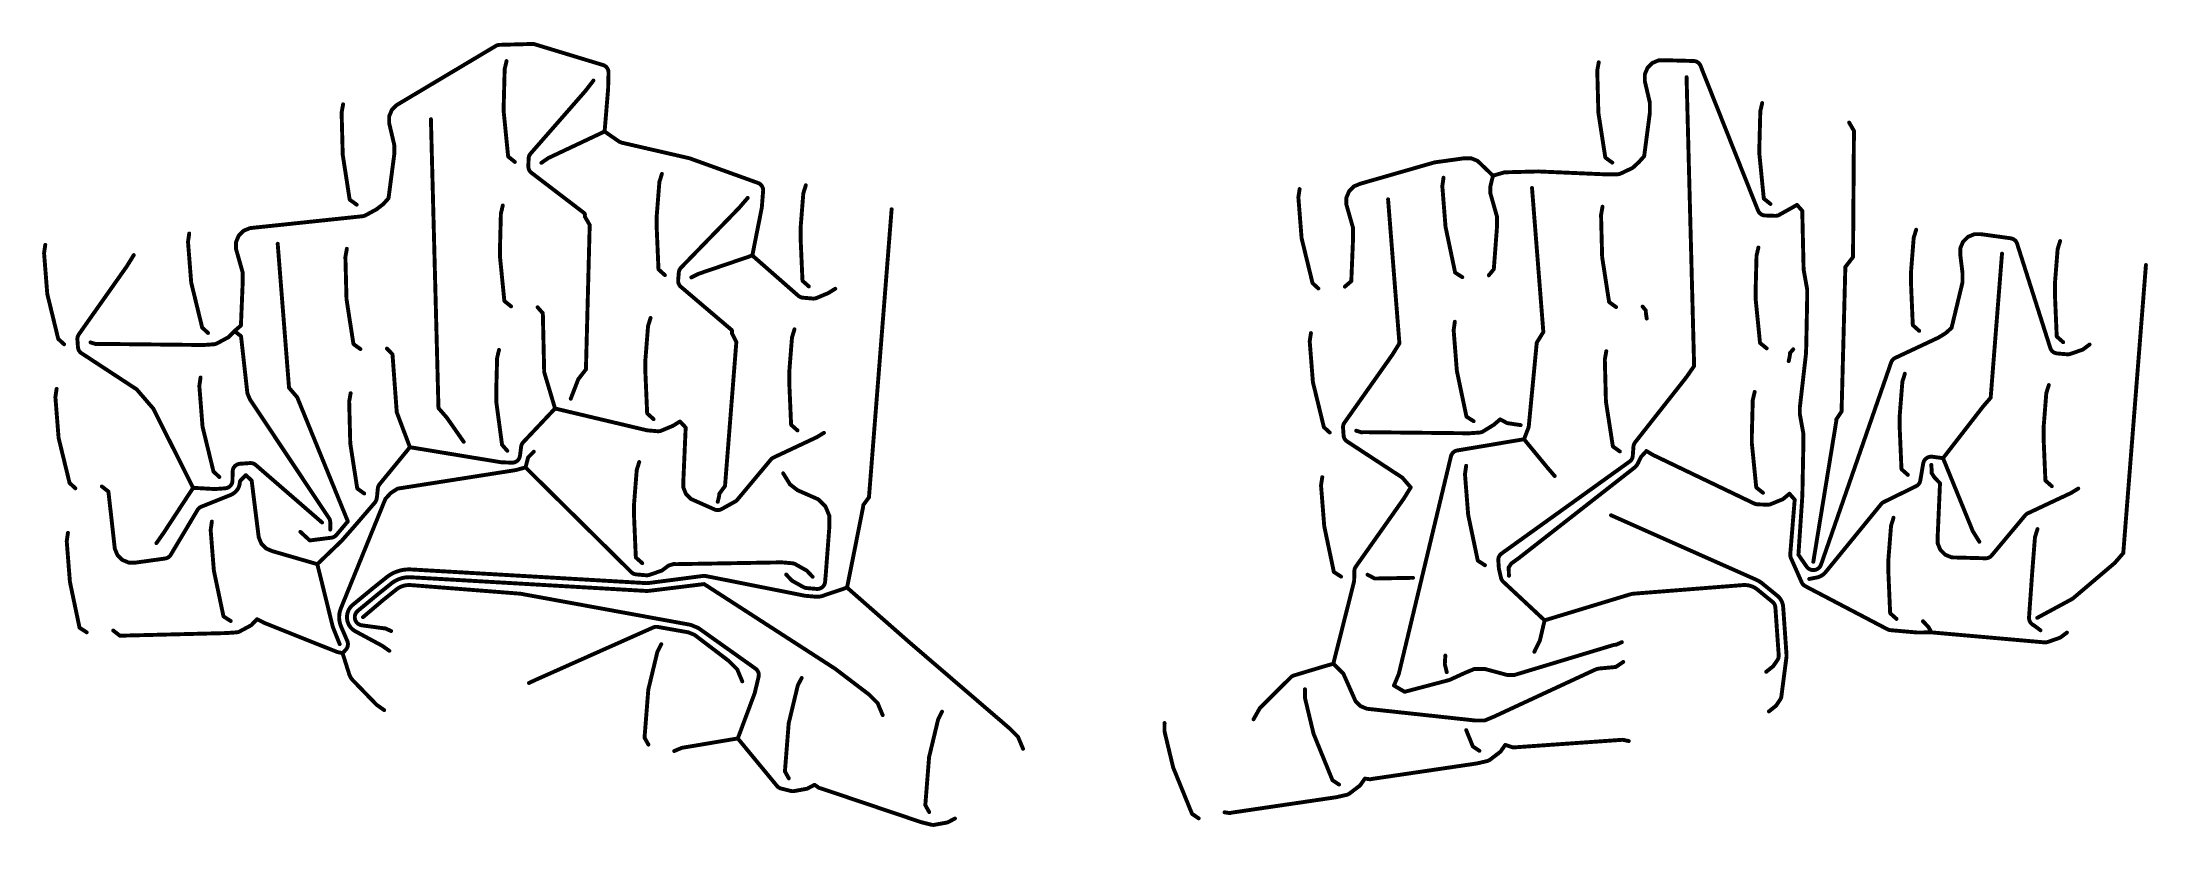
# Model space of a CAD drawing. Extents: x -168 to 102, y -39 to 61.
import ezdxf

# ---------------------------------------------------------------- set-up
doc = ezdxf.new("R2010")
doc.units = 0
doc.layers.get('0').update_dxf_attribs({"linetype": 'CONTINUOUS', "lineweight": 0})
doc.layers.add('B_Cu_____________', color=7, linetype='CONTINUOUS', lineweight=0)

# ---------------------------------------------------------------- blocks, each defined once
blk = doc.blocks.new('UNIT_DISC')
at = {"const_width": 0.5}
blk.add_lwpolyline([(0.25, 0, 1), (-0.25, 0, 1)], format="xyb", close=True, dxfattribs=at)

msp = doc.modelspace()

# ---------------------------------------------------------------- linework, layer by layer
at = {"layer": 'B_Cu_____________', "const_width": 0.5}
for points in [[(-122.1237, 53.2968), (-109.4171, 60.8689)], [(-109.1601, 60.9638), (-109.0636, 60.9804)], [(-108.9563, 60.991), (-105.3763, 61.0859)], [(-105.3763, 61.0859), (-105.3707, 61.086)], [(-105.3707, 61.086), (-105.3451, 61.0861)], [(-105.3451, 61.0861), (-105.3441, 61.0861)], [(-105.3441, 61.0861), (-104.5741, 61.0861)], [(-104.5013, 61.0753), (-95.6849, 58.3978)], [(-108.4267, 53.5509), (-108.3202, 57.6217)], [(-108.3202, 57.6217), (-108.3137, 57.8716)], [(-108.3137, 57.8716), (-108.0708, 58.9167)], [(-96.9322, 56.4243), (-97.9136, 55.1581)], [(-95.4704, 58.293), (-95.3903, 58.2365)], [(-95.1878, 58.0231), (-95.1356, 57.9402)], [(-95.0104, 57.1741), (-95.0589, 55.3248)], [(-95.0311, 57.6675), (-95.0145, 57.571)], [(-95.0039, 57.4243), (-95.0104, 57.1743)], [(-95.0104, 57.1743), (-95.0104, 57.1741)], [(31.6853, 57.6981), (31.8729, 58.7544)], [(31.6918, 57.4482), (31.6853, 57.6981)], [(31.8259, 52.3242), (31.6918, 57.4482)], [(37.7772, 56.3694), (37.7772, 57.165)], [(37.7962, 57.2607), (37.806, 57.2844)], [(37.806, 57.2844), (37.8061, 57.2845)], [(37.8061, 57.2845), (38.1007, 57.9959)], [(38.155, 58.0772), (38.7176, 58.6397)], [(38.7985, 58.6939), (38.8223, 58.7038)], [(38.8223, 58.7038), (38.8227, 58.7039)], [(38.8227, 58.7039), (39.5341, 58.9985)], [(39.6289, 59.0176), (39.6545, 59.0177)], [(39.6545, 59.0177), (39.6555, 59.0177)], [(39.6555, 59.0177), (40.4255, 59.0177)], [(40.4255, 59.0177), (40.4321, 59.0176)], [(40.4321, 59.0176), (44.0122, 58.9227)], [(43.1267, 56.8484), (43.1543, 55.7977)], [(44.1195, 58.9121), (44.216, 58.8955)], [(44.4887, 58.791), (44.5716, 58.7388)], [(44.785, 58.5363), (44.8415, 58.4562)], [(44.9389, 58.265), (44.9387, 58.2649)], [(44.9387, 58.2649), (44.941, 58.2586)], [(44.941, 58.2586), (44.968, 58.1822)], [(44.968, 58.1822), (44.9685, 58.1806)], [(44.9685, 58.1806), (44.9771, 58.1565)], [(44.984, 58.1382), (52.2823, 39.7762)], [(-97.9245, 55.1366), (-104.9784, 47.081)], [(-97.9136, 55.1581), (-97.9138, 55.1574)], [(-95.0612, 55.2827), (-95.5065, 49.8943)], [(38.4201, 53.6015), (37.7838, 56.3122)], [(43.1543, 55.7977), (43.1608, 55.5478)], [(43.1608, 55.5478), (43.5768, 39.6553)], [(-129.2049, 52.3171), (-129.0174, 53.3734)], [(-129.1984, 52.0672), (-129.2049, 52.3171)], [(-129.0643, 46.9432), (-129.1984, 52.0672)], [(-123.1131, 51.014), (-123.1131, 51.784)], [(-123.094, 51.8799), (-122.7895, 52.615)], [(-122.7352, 52.6962), (-122.1726, 53.2587)], [(-117.7636, 51.4674), (-117.7359, 50.4167)], [(-108.4268, 53.5443), (-108.4267, 53.5509)], [(-108.4268, 52.3565), (-108.4268, 53.5443)], [(-108.4268, 52.3555), (-108.4268, 52.3565)], [(-108.4267, 52.3298), (-108.4268, 52.3555)], [(-107.8722, 46.7424), (-108.4255, 52.306)], [(32.7085, 46.6069), (31.8287, 52.2925)], [(37.6941, 46.7231), (38.4247, 52.2984)], [(38.4268, 53.5197), (38.4267, 53.5453)], [(38.4268, 53.5187), (38.4268, 53.5197)], [(38.4268, 52.3309), (38.4268, 53.5187)], [(52.4636, 48.1699), (52.5701, 52.2407)], [(52.5701, 52.2407), (52.5766, 52.4906)], [(52.5766, 52.4906), (52.8195, 53.5357)], [(63.9581, 51.0433), (64.5802, 49.9756)], [(-123.1131, 51.013), (-123.1131, 51.014)], [(-123.113, 50.9874), (-123.1131, 51.013)], [(-122.4701, 48.2205), (-123.1064, 50.9312)], [(-117.7359, 50.4167), (-117.7294, 50.1668)], [(-117.7294, 50.1668), (-117.3134, 34.2742)], [(-95.5065, 49.8943), (-102.7292, 46.4898)], [(-95.5065, 49.8943), (-93.776, 48.6929)], [(-93.749, 48.6753), (-93.617, 48.5947)], [(-93.617, 48.5947), (-93.6159, 48.594)], [(-93.6159, 48.594), (-93.594, 48.5807)], [(-93.4929, 48.5326), (-93.3056, 48.4659)], [(-93.2444, 48.448), (-84.6231, 46.4633)], [(64.5737, 49.7257), (64.4564, 33.8262)], [(64.5802, 49.9756), (64.5737, 49.7257)], [(-128.1818, 41.2259), (-129.0615, 46.9115)], [(-123.1961, 41.3421), (-122.4656, 46.9174)], [(-122.4635, 46.9499), (-122.4635, 48.1633)], [(-107.8582, 46.6895), (-107.8653, 46.7105)], [(-107.8404, 46.6654), (-107.8412, 46.666)], [(-107.0085, 45.9993), (-107.8404, 46.6654)], [(-105.2435, 46.438), (-105.2784, 45.4386)], [(-105.2014, 46.6795), (-105.2239, 46.5842)], [(-105.023, 47.0249), (-105.0802, 46.9454)], [(-102.7342, 46.4872), (-103.6105, 45.8807)], [(-102.7322, 46.4883), (-102.7342, 46.4872)], [(-102.7292, 46.4898), (-102.7322, 46.4883)], [(-84.5944, 46.4549), (-75.8268, 43.2964)], [(10.6859, 45.8971), (1.3243, 43.2075)], [(10.6892, 45.8981), (10.6859, 45.8971)], [(10.7834, 45.9247), (10.6892, 45.8981)], [(14.6449, 46.4672), (10.8842, 45.9458)], [(14.7039, 46.4697), (14.6783, 46.4696)], [(14.7049, 46.4697), (14.7039, 46.4697)], [(15.4749, 46.4697), (14.7049, 46.4697)], [(16.3059, 46.1461), (15.5708, 46.4506)], [(18.324, 44.2382), (16.3832, 46.0957)], [(32.7253, 46.555), (32.7172, 46.5752)], [(32.7442, 46.532), (32.7418, 46.5337)], [(33.6098, 45.9103), (32.7442, 46.532)], [(36.2349, 45.2515), (37.0092, 45.9697)], [(37.0092, 45.9697), (37.6941, 46.7231)], [(52.4635, 48.1633), (52.4636, 48.1699)], [(52.4635, 46.9498), (52.4635, 48.1633)], [(53.0181, 41.3614), (52.4647, 46.925)], [(-105.2691, 45.2913), (-105.2533, 45.1947)], [(-105.1504, 44.9202), (-105.0988, 44.837)], [(-104.9165, 44.6361), (-98.1304, 39.4535)], [(-88.8397, 38.9638), (-88.5076, 43.1841)], [(-88.5076, 43.1841), (-88.488, 43.4333)], [(-88.488, 43.4333), (-88.1675, 44.4624)], [(-75.6171, 43.1801), (-75.5401, 43.1195)], [(-70.045, 41.9818), (-69.7245, 43.0109)], [(0.8865, 43.0279), (0.5862, 42.9035)], [(0.8866, 43.0279), (0.8865, 43.0279)], [(1.2977, 43.1981), (0.8866, 43.0279)], [(11.8311, 42.9095), (11.9866, 43.976)], [(18.324, 44.2382), (17.991, 42.8756)], [(18.324, 44.2382), (19.7664, 44.6587)], [(19.83, 44.6686), (24.1004, 44.7793)], [(24.1524, 44.7789), (32.9405, 44.3983)], [(32.9859, 44.3977), (33.2359, 44.402)], [(33.2359, 44.402), (33.2361, 44.402)], [(33.2361, 44.402), (34.0359, 44.416)], [(34.0359, 44.416), (34.036, 44.416)], [(34.036, 44.416), (34.286, 44.4204)], [(34.4322, 44.4374), (34.5279, 44.4582)], [(34.6891, 44.513), (36.2146, 45.2338)], [(36.2332, 45.2491), (36.2349, 45.2515)], [(-128.165, 41.174), (-128.1731, 41.1942)], [(-128.1461, 41.151), (-128.1485, 41.1527)], [(-127.2805, 40.5293), (-128.1461, 41.151)], [(-123.8811, 40.5887), (-124.7245, 39.9372)], [(-123.8811, 40.5887), (-123.1961, 41.3421)], [(-108.798, 39.378), (-108.5551, 40.4231)], [(-77.1747, 41.3905), (-78.2211, 40.1774)], [(-75.3417, 40.4436), (-75.3614, 40.1943)], [(-75.3491, 42.8959), (-75.3013, 42.8104)], [(-75.1967, 42.2882), (-75.3417, 40.4439)], [(-75.3417, 40.4439), (-75.3417, 40.4436)], [(-75.2112, 42.5331), (-75.2054, 42.4845)], [(-75.2054, 42.4845), (-75.2052, 42.483)], [(-75.2052, 42.483), (-75.1995, 42.4344)], [(-70.3967, 37.5123), (-70.0646, 41.7326)], [(-70.0646, 41.7326), (-70.045, 41.9818)], [(-6.6118, 41.458), (-6.4564, 42.5245)], [(-6.5922, 41.2088), (-6.6118, 41.458)], [(-6.2026, 36.2594), (-6.5922, 41.2088)], [(-0.4592, 41.3646), (-0.4592, 40.5946)], [(-0.4592, 40.5946), (-0.4592, 40.5936)], [(-0.4592, 40.5936), (-0.4591, 40.568)], [(-0.4495, 40.5004), (0.3879, 37.5612)], [(-0.1356, 42.1956), (-0.4401, 41.4605)], [(0.4812, 42.8393), (-0.0813, 42.2768)], [(0.5859, 42.9034), (0.5621, 42.8935)], [(0.5862, 42.9035), (0.5859, 42.9034)], [(4.8817, 41.21), (4.9641, 40.1622)], [(11.8507, 42.6603), (11.8311, 42.9095)], [(12.2403, 37.7109), (11.8507, 42.6603)], [(17.9838, 42.8161), (17.9838, 42.0205)], [(17.9934, 41.9519), (18.8308, 39.0127)], [(23.3247, 42.6615), (23.4071, 41.6137)], [(23.4071, 41.6137), (23.4267, 41.3645)], [(23.4267, 41.3645), (24.6741, 25.5156)], [(32.1696, 39.2045), (32.3572, 40.2608)], [(53.0321, 41.3085), (53.025, 41.3295)], [(53.0499, 41.2844), (53.0491, 41.285)], [(53.8818, 40.6183), (53.0499, 41.2844)], [(56.3698, 39.9831), (57.2798, 40.4997)], [(57.2798, 40.4997), (57.9515, 39.7344)], [(-126.5388, 39.0434), (-140.9093, 37.5276)], [(-126.4104, 39.0668), (-126.4583, 39.0564)], [(-126.41, 39.0669), (-126.4104, 39.0668)], [(-126.3622, 39.0773), (-126.41, 39.0669)], [(-124.729, 39.9345), (-126.1621, 39.1519)], [(-124.726, 39.9362), (-124.729, 39.9345)], [(-124.7245, 39.9372), (-124.726, 39.9362)], [(-108.911, 35.0573), (-108.8045, 39.1281)], [(-108.8045, 39.1281), (-108.798, 39.378)], [(-98.0321, 39.2482), (-98.0386, 38.9983)], [(-98.0386, 38.9983), (-97.4165, 37.9307)], [(-98.0321, 39.2548), (-98.0321, 39.2482)], [(-97.4165, 37.9307), (-97.4442, 36.88)], [(-88.8405, 37.7563), (-88.8405, 38.9441)], [(-88.8405, 37.7553), (-88.8405, 37.7563)], [(-88.8404, 37.7296), (-88.8405, 37.7553)], [(-88.8402, 37.7198), (-88.8404, 37.7296)], [(-88.6063, 32.295), (-88.8402, 37.7198)], [(-78.2331, 40.1566), (-85.6989, 32.481)], [(-78.2211, 40.1774), (-78.2217, 40.1755)], [(-75.3734, 40.1076), (-76.5789, 34.02)], [(-58.8337, 38.642), (-60.0811, 22.7931)], [(-58.8141, 38.8912), (-58.8337, 38.642)], [(-58.7317, 39.939), (-58.8141, 38.8912)], [(4.9641, 40.1622), (4.9837, 39.913)], [(4.9837, 39.913), (6.2311, 24.0641)], [(13.4655, 31.8687), (12.2449, 37.6791)], [(18.8398, 37.7119), (18.4296, 32.2659)], [(18.8404, 38.9451), (18.8405, 38.9195)], [(18.8405, 38.9195), (18.8405, 38.9185)], [(18.8405, 38.9185), (18.8405, 37.7307)], [(32.1761, 38.9546), (32.1696, 39.2045)], [(32.3102, 33.8306), (32.1761, 38.9546)], [(43.5768, 39.6553), (43.5833, 39.4054)], [(43.5833, 39.4054), (43.611, 38.3548)], [(43.611, 38.3548), (43.6387, 37.3041)], [(52.3419, 39.6578), (52.3935, 39.5746)], [(52.5926, 39.3613), (52.672, 39.3041)], [(52.9374, 39.1828), (52.985, 39.1715)], [(52.985, 39.1715), (52.9853, 39.1714)], [(52.9853, 39.1714), (53.033, 39.1601)], [(53.1796, 39.1404), (53.4295, 39.1316)], [(53.4295, 39.1316), (53.4298, 39.1316)], [(53.4298, 39.1316), (54.4791, 39.0951)], [(54.6263, 39.1044), (54.7229, 39.1202)], [(54.9669, 39.2052), (56.3539, 39.9775)], [(56.3678, 39.9827), (56.3698, 39.9831)], [(57.9515, 39.7344), (57.9517, 39.7324)], [(57.9517, 39.7324), (57.9521, 39.7276)], [(57.9521, 39.7276), (58.1244, 32.2271)], [(-167.3313, 34.3183), (-167.1759, 35.3848)], [(-148.8883, 35.7698), (-148.7329, 36.8363)], [(-148.8687, 35.5206), (-148.8883, 35.7698)], [(-148.4791, 30.5712), (-148.8687, 35.5206)], [(-142.7357, 35.6764), (-142.7357, 34.9064)], [(-142.7357, 34.9064), (-142.7357, 34.9054)], [(-142.7357, 34.9054), (-142.7356, 34.8798)], [(-142.4121, 36.5074), (-142.7166, 35.7723)], [(-141.7952, 37.1511), (-142.3578, 36.5886)], [(-141.691, 37.215), (-141.7147, 37.2051)], [(-141.6903, 37.2153), (-141.691, 37.215)], [(-141.39, 37.3397), (-141.6903, 37.2153)], [(-141.3899, 37.3397), (-141.39, 37.3397)], [(-141.2112, 37.4137), (-141.3899, 37.3397)], [(-140.9788, 37.51), (-141.2112, 37.4138)], [(-141.2112, 37.4138), (-141.2112, 37.4137)], [(-137.3948, 35.5218), (-137.3123, 34.474)], [(-128.7206, 33.8234), (-128.5331, 34.8797)], [(-108.9111, 35.0507), (-108.911, 35.0573)], [(-108.9111, 33.8629), (-108.9111, 35.0507)], [(-97.4507, 36.6301), (-97.8666, 20.7375)], [(-97.4442, 36.88), (-97.4507, 36.6301)], [(-70.3975, 36.3048), (-70.3975, 37.4926)], [(-70.3975, 36.3038), (-70.3975, 36.3048)], [(-70.3974, 36.2781), (-70.3975, 36.3038)], [(-70.1538, 30.8004), (-70.3972, 36.268)], [(-4.7977, 30.4798), (-6.1963, 36.2198)], [(0.3973, 36.2688), (0.1691, 30.7576)], [(0.3975, 37.4926), (0.3975, 36.2792)], [(43.6387, 37.3041), (43.6452, 37.0542)], [(43.6452, 37.0542), (44.0611, 21.1616)], [(52.0923, 33.9969), (52.3352, 35.042)], [(71.8798, 31.8241), (72.2119, 36.0444)], [(72.2119, 36.0444), (72.2315, 36.2936)], [(72.2315, 36.2936), (72.552, 37.3227)], [(78.2039, 34.0962), (78.2039, 34.8918)], [(78.2229, 34.9875), (78.2327, 35.0112)], [(78.2327, 35.0112), (78.2328, 35.0113)], [(78.2328, 35.0113), (78.5274, 35.7227)], [(78.5817, 35.804), (79.1443, 36.3665)], [(79.2252, 36.4207), (79.249, 36.4306)], [(79.249, 36.4306), (79.2493, 36.4307)], [(79.2493, 36.4307), (79.3716, 36.4814)], [(79.3716, 36.4814), (79.3717, 36.4814)], [(79.3717, 36.4814), (79.9608, 36.7253)], [(80.0556, 36.7444), (80.0812, 36.7445)], [(80.0812, 36.7445), (80.0822, 36.7445)], [(80.0822, 36.7445), (80.8522, 36.7445)], [(80.8866, 36.7421), (84.6472, 36.2206)], [(84.748, 36.1995), (84.8422, 36.1729)], [(85.1024, 36.0404), (85.1794, 35.9798)], [(85.3704, 35.7562), (85.4182, 35.6707)], [(85.4782, 35.5323), (89.7343, 22.1712)], [(90.6549, 34.5929), (90.6745, 34.8421)], [(90.6745, 34.8421), (90.995, 35.8712)], [(-167.3117, 34.0691), (-167.3313, 34.3183)], [(-166.9221, 29.1197), (-167.3117, 34.0691)], [(-156.6902, 32.686), (-162.8632, 23.937)], [(-156.6816, 32.7084), (-156.6819, 32.7063)], [(-155.8378, 34.0703), (-156.6816, 32.7084)], [(-142.726, 34.8122), (-141.8886, 31.873)], [(-137.3123, 34.474), (-137.2927, 34.2248)], [(-137.2927, 34.2248), (-136.0453, 18.3758)], [(-128.7141, 33.5735), (-128.7206, 33.8234)], [(-128.58, 28.4495), (-128.7141, 33.5735)], [(-117.3134, 34.2742), (-117.3069, 34.0243)], [(-117.3069, 34.0243), (-117.2793, 32.9737)], [(-117.2793, 32.9737), (-117.2516, 31.923)], [(-108.9111, 33.8619), (-108.9111, 33.8629)], [(-108.911, 33.8362), (-108.9111, 33.8619)], [(-108.3565, 28.2488), (-108.9098, 33.8124)], [(-88.5949, 32.2407), (-88.6009, 32.2618)], [(-88.5785, 32.2159), (-88.5801, 32.2173)], [(-87.7827, 31.5072), (-88.5785, 32.2159)], [(-85.746, 32.4277), (-85.8073, 32.3514)], [(-83.4495, 31.6814), (-76.5789, 34.02)], [(-70.7174, 28.8883), (-76.5789, 34.02)], [(18.4296, 32.2659), (17.7851, 31.4776)], [(33.1928, 28.1133), (32.313, 33.7989)], [(51.9793, 29.6762), (52.0858, 33.747)], [(52.0858, 33.747), (52.0923, 33.9969)], [(58.1283, 32.1883), (58.5761, 29.7142)], [(63.4738, 32.5496), (63.446, 31.4989)], [(64.4552, 33.8158), (63.4738, 32.5496)], [(64.4554, 33.8166), (64.4552, 33.8158)], [(64.4564, 33.8262), (64.4554, 33.8166)], [(78.4781, 31.8347), (78.2057, 34.0659)], [(83.4427, 32.9538), (82.1953, 17.1048)], [(83.4623, 33.203), (83.4427, 32.9538)], [(83.5448, 34.2508), (83.4623, 33.203)], [(90.3228, 30.3726), (90.6549, 34.5929)], [(101.9878, 32.7993), (101.9053, 31.7515)], [(-147.0742, 24.7915), (-148.4728, 30.5316)], [(-141.8792, 30.5806), (-142.1074, 25.0693)], [(-141.879, 31.8044), (-141.879, 30.591)], [(-117.2516, 31.923), (-117.2451, 31.6731)], [(-117.2451, 31.6731), (-116.8291, 15.7805)], [(-85.9973, 31.8528), (-86.0844, 30.8566)], [(-86.0828, 30.7092), (-86.0721, 30.6119)], [(-85.984, 30.3327), (-85.9369, 30.2469)], [(-85.9425, 32.0921), (-85.97, 31.9981)], [(-85.7651, 30.0363), (-79.2595, 24.5057)], [(-84.3957, 31.2108), (-83.4599, 31.679)], [(-83.4599, 31.679), (-83.4568, 31.6795)], [(-83.4568, 31.6795), (-83.4495, 31.6814)], [(-70.1355, 30.7644), (-70.1371, 30.7658)], [(-69.3397, 30.0557), (-70.1355, 30.7644)], [(-65.9527, 29.7593), (-66.8595, 29.1995)], [(-4.0497, 29.7889), (-4.7977, 30.4798)], [(0.1502, 30.7209), (-0.6579, 30.0261)], [(0.1521, 30.7226), (0.1502, 30.7209)], [(13.4753, 31.8402), (13.4703, 31.8526)], [(13.4964, 31.8159), (13.4944, 31.8172)], [(14.3933, 31.2404), (13.4964, 31.8159)], [(51.9792, 29.6696), (51.9793, 29.6762)], [(51.9792, 28.4561), (51.9792, 29.6696)], [(58.5801, 29.6706), (58.5802, 29.645)], [(58.5802, 29.645), (58.5802, 29.644)], [(58.5802, 29.644), (58.5802, 28.4562)], [(63.4395, 31.249), (63.0236, 15.3564)], [(63.446, 31.4989), (63.4395, 31.249)], [(71.879, 30.5909), (71.879, 31.8044)], [(72.1132, 25.1552), (71.8792, 30.5801)], [(77.0837, 24.7487), (78.4731, 30.5325)], [(78.48, 31.7798), (78.4799, 31.8054)], [(78.48, 31.7788), (78.48, 31.7798)], [(78.48, 30.591), (78.48, 31.7788)], [(90.322, 29.1394), (90.322, 30.3529)], [(101.8857, 31.5023), (100.6383, 15.6533)], [(101.9053, 31.7515), (101.8857, 31.5023)], [(-165.5172, 23.34), (-166.9158, 29.0801)], [(-127.6975, 22.7322), (-128.5772, 28.4178)], [(-108.3425, 28.1959), (-108.3496, 28.2169)], [(-108.3247, 28.1718), (-108.3255, 28.1724)], [(-107.4928, 27.5057), (-108.3247, 28.1718)], [(-104.0948, 27.3871), (-103.4231, 26.6218)], [(-70.6549, 28.8373), (-70.6931, 28.868)], [(-70.654, 28.8366), (-70.6549, 28.8373)], [(-70.6158, 28.806), (-70.654, 28.8366)], [(-70.311, 28.6578), (-70.358, 28.6716)], [(-70.31, 28.6575), (-70.311, 28.6578)], [(-70.2631, 28.6438), (-70.31, 28.6575)], [(-69.0721, 28.525), (-70.1182, 28.6166)], [(-69.0718, 28.5249), (-69.0721, 28.525)], [(-68.8228, 28.5032), (-69.0718, 28.5249)], [(-68.6262, 28.5104), (-68.6749, 28.505)], [(-68.626, 28.5104), (-68.6262, 28.5104)], [(-68.5774, 28.5158), (-68.626, 28.5104)], [(-66.8643, 29.1973), (-68.3715, 28.569)], [(-66.8617, 29.1984), (-66.8643, 29.1973)], [(-66.8595, 29.1995), (-66.8617, 29.1984)], [(33.2096, 28.0614), (33.2015, 28.0816)], [(33.2285, 28.0384), (33.2261, 28.0401)], [(34.0941, 27.4167), (33.2285, 28.0384)], [(37.4935, 27.4761), (37.9021, 26.9822)], [(37.9021, 26.9822), (37.9065, 26.7322)], [(37.9065, 26.7322), (37.9067, 26.7278)], [(52.5338, 22.8677), (51.9804, 28.4313)], [(58.5802, 28.4513), (58.4638, 22.4597)], [(58.5802, 28.4562), (58.5802, 28.4513)], [(90.5562, 23.7037), (90.3222, 29.1286)], [(-146.3262, 24.1006), (-147.0742, 24.7915)], [(-143.67, 23.58), (-142.9344, 24.3378)], [(-142.1263, 25.0326), (-142.9344, 24.3378)], [(-142.1005, 23.6898), (-142.9344, 24.3378)], [(-142.1244, 25.0343), (-142.1263, 25.0326)], [(-103.4231, 26.6218), (-103.4229, 26.6198)], [(-103.4229, 26.6198), (-103.4225, 26.615)], [(-103.4225, 26.615), (-103.25, 19.1145)], [(-90.2912, 20.5209), (-89.9591, 24.7412)], [(-89.9591, 24.7412), (-89.9395, 24.9904)], [(-89.9395, 24.9904), (-89.619, 26.0195)], [(-79.1721, 24.2956), (-79.1917, 24.0464)], [(-79.1917, 24.0464), (-78.6262, 22.9476)], [(-79.1718, 24.3015), (-79.1721, 24.2956)], [(-71.4965, 23.5389), (-71.176, 24.568)], [(-5.1603, 23.0151), (-5.0049, 24.0816)], [(6.2311, 24.0641), (6.2507, 23.8149)], [(13.2826, 24.4666), (13.4381, 25.5331)], [(13.3022, 24.2174), (13.2826, 24.4666)], [(13.6918, 19.268), (13.3022, 24.2174)], [(23.9324, 22.8567), (24.7762, 24.2186)], [(24.6741, 25.5156), (24.6937, 25.2664)], [(24.6937, 25.2664), (24.7762, 24.2186)], [(37.909, 26.701), (38.0185, 25.9401)], [(72.1244, 25.1011), (72.1184, 25.1226)], [(72.1409, 25.0761), (72.1402, 25.0766)], [(72.9368, 24.3674), (72.1409, 25.0761)], [(76.3238, 24.071), (75.4169, 23.5112)], [(76.3238, 24.071), (77.0837, 24.7487)], [(-164.7692, 22.6491), (-165.5172, 23.34)], [(-163.0598, 23.2699), (-163.0075, 22.5218)], [(-163.043, 23.5151), (-163.0555, 23.418)], [(-163.0075, 22.5218), (-163.0075, 22.5216)], [(-163.0075, 22.5216), (-162.99, 22.2722)], [(-162.9654, 22.1272), (-162.9525, 22.0799)], [(-162.9525, 22.0799), (-162.9523, 22.0795)], [(-162.9523, 22.0795), (-162.9394, 22.0323)], [(-162.9015, 23.8768), (-162.9501, 23.7918)], [(-162.8087, 21.7704), (-162.7487, 21.693)], [(-162.5666, 21.5249), (-155.453, 16.868)], [(-161.3774, 22.8863), (-160.7106, 22.6824)], [(-160.7106, 22.6824), (-160.4612, 22.6998)], [(-160.4612, 22.6998), (-160.4586, 22.7)], [(-160.441, 22.7004), (-146.9302, 22.5556)], [(-146.87, 22.5574), (-146.6206, 22.5748)], [(-146.6206, 22.5748), (-146.6205, 22.5748)], [(-146.6205, 22.5748), (-145.9783, 22.6197)], [(-145.9783, 22.6197), (-145.9782, 22.6197)], [(-145.9782, 22.6197), (-145.8224, 22.6306)], [(-145.8224, 22.6306), (-145.8223, 22.6306)], [(-145.8223, 22.6306), (-145.5729, 22.6481)], [(-145.4275, 22.6729), (-145.3331, 22.6987)], [(-145.1754, 22.7617), (-143.6893, 23.5612)], [(-143.6713, 23.578), (-143.67, 23.58)], [(-142.099, 23.6877), (-142.1005, 23.6898)], [(-141.2826, 16.4101), (-142.0906, 23.6652)], [(-127.6807, 22.6803), (-127.6888, 22.7005)], [(-127.6618, 22.6573), (-127.6642, 22.659)], [(-126.7962, 22.0356), (-127.6618, 22.6573)], [(-123.3968, 22.095), (-122.6859, 21.3659)], [(-122.6859, 21.3659), (-122.6857, 21.3647)], [(-122.6857, 21.3647), (-122.6849, 21.3591)], [(-122.6849, 21.3591), (-122.1437, 13.9827)], [(-109.2822, 20.8843), (-109.0393, 21.9294)], [(-78.7282, 21.6506), (-79.9756, 5.8016)], [(-78.7086, 21.8998), (-78.7282, 21.6506)], [(-78.6262, 22.9476), (-78.7086, 21.8998)], [(-71.8482, 19.0694), (-71.5161, 23.2897)], [(-71.5161, 23.2897), (-71.4965, 23.5389)], [(-60.1832, 21.4961), (-60.2656, 20.4483)], [(-60.1007, 22.5439), (-60.1832, 21.4961)], [(-60.0811, 22.7931), (-60.1007, 22.5439)], [(-5.1407, 22.7659), (-5.1603, 23.0151)], [(-4.7511, 17.8165), (-5.1407, 22.7659)], [(5.4808, 21.3828), (-0.6922, 12.6338)], [(5.4894, 21.4052), (5.4891, 21.4031)], [(6.3332, 22.7671), (5.4894, 21.4052)], [(6.2507, 23.8149), (6.3332, 22.7671)], [(22.9142, 12.2009), (23.9324, 22.8567)], [(32.6538, 20.7108), (32.8414, 21.7671)], [(52.5478, 22.8148), (52.5407, 22.8358)], [(52.5656, 22.7907), (52.5648, 22.7913)], [(53.3975, 22.1246), (52.5656, 22.7907)], [(56.3783, 21.5191), (56.3696, 21.2693)], [(56.7955, 22.006), (56.3783, 21.5191)], [(58.4241, 21.3894), (57.6416, 14.5633)], [(58.4634, 22.4481), (58.4285, 21.4487)], [(75.4142, 23.5098), (69.8891, 20.9151)], [(75.4158, 23.5106), (75.4142, 23.5098)], [(75.4169, 23.5112), (75.4158, 23.5106)], [(89.7912, 22.0384), (89.8147, 21.9955)], [(89.8147, 21.9955), (89.8153, 21.9944)], [(89.8153, 21.9944), (89.8389, 21.9515)], [(90.0264, 21.7282), (90.0646, 21.6975)], [(90.0646, 21.6975), (90.0655, 21.6968)], [(90.0655, 21.6968), (90.1037, 21.6662)], [(90.3611, 21.5319), (90.408, 21.5181)], [(90.408, 21.5181), (90.4098, 21.5176)], [(90.4098, 21.5176), (90.4568, 21.5039)], [(90.5674, 23.6496), (90.5614, 23.6711)], [(90.5839, 23.6246), (90.5832, 23.6251)], [(91.3798, 22.9159), (90.5839, 23.6246)], [(90.6013, 21.4768), (90.9355, 21.4475)], [(90.9355, 21.4475), (90.9356, 21.4475)], [(90.9356, 21.4475), (91.6474, 21.3852)], [(91.6474, 21.3852), (91.6477, 21.3851)], [(91.6477, 21.3851), (91.8968, 21.3634)], [(92.0447, 21.3652), (92.142, 21.376)], [(92.307, 21.4135), (93.8997, 21.9705)], [(93.9212, 21.9854), (93.9217, 21.9861)], [(93.9217, 21.9861), (94.7668, 22.6195)], [(-109.3952, 16.5636), (-109.2887, 20.6344)], [(-109.2887, 20.6344), (-109.2822, 20.8843)], [(-103.2396, 19.0485), (-101.8575, 14.4269)], [(-97.9007, 19.437), (-98.8821, 18.1708)], [(-97.8731, 20.4876), (-97.9007, 19.437)], [(-97.8666, 20.7375), (-97.8731, 20.4876)], [(-90.292, 19.3134), (-90.292, 20.5012)], [(-90.292, 19.3124), (-90.292, 19.3134)], [(-90.2919, 19.2867), (-90.292, 19.3124)], [(-90.2917, 19.2769), (-90.2919, 19.2867)], [(-90.0578, 13.852), (-90.2917, 19.2769)], [(-71.849, 17.8619), (-71.849, 19.0497)], [(-60.2852, 20.1991), (-61.5326, 4.3501)], [(-60.2656, 20.4483), (-60.2852, 20.1991)], [(14.917, 13.4257), (13.6964, 19.2362)], [(32.6603, 20.4609), (32.6538, 20.7108)], [(32.7944, 15.3369), (32.6603, 20.4609)], [(44.0952, 19.8611), (43.1813, 18.5453)], [(44.0611, 21.1616), (44.0676, 20.9117)], [(44.0676, 20.9117), (44.0952, 19.8611)], [(56.3649, 21.2294), (56.2169, 20.484)], [(56.3696, 21.2693), (56.3693, 21.2641)], [(69.353, 20.357), (60.36, -5.5588)], [(69.5328, 20.6521), (69.4722, 20.5751)], [(69.7987, 20.8668), (69.756, 20.8429)], [(69.7994, 20.8672), (69.7987, 20.8668)], [(69.8422, 20.8911), (69.7994, 20.8672)], [(70.78, 17.8506), (71.1005, 18.8797)], [(-165.8798, 15.8753), (-165.7244, 16.9418)], [(-155.4333, 16.8423), (-155.4327, 16.8404)], [(-155.4327, 16.8404), (-154.3863, 15.6273)], [(-147.4368, 17.3268), (-147.2814, 18.3933)], [(-147.4172, 17.0776), (-147.4368, 17.3268)], [(-147.0276, 12.1282), (-147.4172, 17.0776)], [(-140.9704, 15.6306), (-141.265, 16.342)], [(-136.0453, 18.3758), (-136.0257, 18.1266)], [(-136.0257, 18.1266), (-135.9433, 17.0788)], [(-135.9433, 17.0788), (-134.8969, 15.8657)], [(-128.2363, 15.3297), (-128.0488, 16.386)], [(-109.3953, 16.557), (-109.3952, 16.5636)], [(-109.3953, 15.3692), (-109.3953, 16.557)], [(-98.8842, 18.1639), (-99.846, 15.679)], [(-98.8823, 18.1701), (-98.8842, 18.1639)], [(-98.8821, 18.1708), (-98.8823, 18.1701)], [(-71.849, 17.8609), (-71.849, 17.8619)], [(-71.8489, 17.8352), (-71.849, 17.8609)], [(-71.8487, 17.8254), (-71.8489, 17.8352)], [(-71.6148, 12.4005), (-71.8487, 17.8254)], [(-3.3462, 12.0368), (-4.7448, 17.7769)], [(43.1715, 18.5234), (36.549, 10.1095)], [(43.1813, 18.5453), (43.1811, 18.5444)], [(51.608, 15.5032), (51.8509, 16.5483)], [(70.4283, 13.3811), (70.7604, 17.6014)], [(70.7604, 17.6014), (70.78, 17.8506)], [(82.1757, 16.8556), (82.0933, 15.8078)], [(82.1953, 17.1048), (82.1757, 16.8556)], [(88.8713, 11.9296), (89.2034, 16.1499)], [(89.2034, 16.1499), (89.223, 16.3991)], [(89.223, 16.3991), (89.5435, 17.4282)], [(-165.8602, 15.6261), (-165.8798, 15.8753)], [(-165.4706, 10.6767), (-165.8602, 15.6261)], [(-154.3863, 15.6273), (-153.3399, 14.4142)], [(-153.3399, 14.4142), (-153.3393, 14.4123)], [(-153.3393, 14.4123), (-153.3365, 14.4055)], [(-153.3365, 14.4055), (-148.228, 4.2683)], [(-140.9703, 15.6302), (-140.9704, 15.6306)], [(-140.9604, 15.6064), (-140.9703, 15.6302)], [(-130.8353, 0.4078), (-140.9375, 15.5637)], [(-134.8969, 15.8657), (-134.8963, 15.8638)], [(-134.8963, 15.8638), (-134.8951, 15.8605)], [(-134.8951, 15.8605), (-128.4075, -0.0279)], [(-128.2298, 15.0798), (-128.2363, 15.3297)], [(-128.0957, 9.9558), (-128.2298, 15.0798)], [(-122.1283, 13.9127), (-120.454, 9.4681)], [(-116.8291, 15.7805), (-116.8226, 15.5306)], [(-116.8226, 15.5306), (-116.795, 14.48)], [(-115.7257, 13.2528), (-116.795, 14.48)], [(-113.563, 10.1582), (-115.7257, 13.2528)], [(-109.3953, 15.3682), (-109.3953, 15.3692)], [(-109.3952, 15.3425), (-109.3953, 15.3682)], [(-108.6488, 9.7773), (-109.393, 15.3101)], [(-101.8575, 14.4269), (-105.9282, 10.1145)], [(-90.1204, 11.6425), (-101.8575, 14.4269)], [(-90.0464, 13.7977), (-90.0524, 13.8188)], [(-90.03, 13.7729), (-90.0316, 13.7743)], [(-89.2342, 13.0642), (-90.03, 13.7729)], [(14.9268, 13.3972), (14.9218, 13.4096)], [(14.9479, 13.3729), (14.9459, 13.3742)], [(15.8448, 12.7974), (14.9479, 13.3729)], [(33.6771, 9.6196), (32.7972, 15.3052)], [(51.495, 11.1825), (51.6015, 15.2533)], [(51.6015, 15.2533), (51.608, 15.5032)], [(57.64, 14.5348), (57.64, 13.7392)], [(57.644, 13.6946), (58.0918, 11.2205)], [(62.3122, 13.0222), (62.9895, 14.0559)], [(63.0171, 15.1065), (62.9895, 14.0559)], [(63.0236, 15.3564), (63.0171, 15.1065)], [(70.4275, 12.1479), (70.4275, 13.3614)], [(81.0385, 14.5781), (75.9911, 8.0629)], [(81.0469, 14.5947), (81.0463, 14.5928)], [(82.0933, 15.8078), (81.0469, 14.5947)], [(100.4538, 13.3085), (100.4342, 13.0593)], [(100.5363, 14.3563), (100.4538, 13.3085)], [(100.6187, 15.4041), (100.5363, 14.3563)], [(100.6383, 15.6533), (100.6187, 15.4041)], [(-164.0657, 4.8971), (-165.4643, 10.6371)], [(-145.6227, 6.3486), (-147.0213, 12.0886)], [(-88.9666, 11.5335), (-90.0127, 11.6251)], [(-88.9663, 11.5334), (-88.9666, 11.5335)], [(-88.7173, 11.5117), (-88.9663, 11.5334)], [(-88.5207, 11.5189), (-88.5694, 11.5135)], [(-88.5205, 11.5189), (-88.5207, 11.5189)], [(-88.4719, 11.5243), (-88.5205, 11.5189)], [(-86.7588, 12.2058), (-88.266, 11.5775)], [(-86.7562, 12.2069), (-86.7588, 12.2058)], [(-86.754, 12.208), (-86.7562, 12.2069)], [(-85.8472, 12.7678), (-86.754, 12.208)], [(-85.1249, 11.9973), (-85.8472, 12.7678)], [(-85.4184, 5.1566), (-85.1189, 11.9717)], [(-85.1243, 11.9962), (-85.1249, 11.9973)], [(-68.3138, 10.7551), (-73.8389, 8.1604)], [(-71.6034, 12.3462), (-71.6094, 12.3673)], [(-71.587, 12.3214), (-71.5886, 12.3228)], [(-70.7912, 11.6127), (-71.587, 12.3214)], [(-68.3132, 10.7554), (-68.3138, 10.7551)], [(-68.311, 10.7565), (-68.3132, 10.7554)], [(-67.4042, 11.3163), (-68.311, 10.7565)], [(-2.5982, 11.3459), (-3.3462, 12.0368)], [(-0.8888, 11.9667), (-0.8365, 11.2186)], [(-0.872, 12.2119), (-0.8845, 12.1148)], [(-0.8365, 11.2186), (-0.8365, 11.2184)], [(-0.8365, 11.2184), (-0.819, 10.969)], [(-0.7944, 10.824), (-0.7815, 10.7767)], [(-0.7815, 10.7767), (-0.7813, 10.7763)], [(-0.7813, 10.7763), (-0.7684, 10.7291)], [(-0.7305, 12.5736), (-0.7791, 12.4886)], [(1.4604, 11.3792), (0.7936, 11.5831)], [(1.7098, 11.3966), (1.4604, 11.3792)], [(1.7124, 11.3968), (1.7098, 11.3966)], [(15.2408, 11.2524), (1.73, 11.3972)], [(15.5504, 11.2716), (15.301, 11.2542)], [(15.5506, 11.2716), (15.5504, 11.2716)], [(16.3486, 11.3274), (15.5506, 11.2716)], [(16.3487, 11.3274), (16.3486, 11.3274)], [(16.5981, 11.3449), (16.3487, 11.3274)], [(16.8379, 11.3955), (16.7435, 11.3697)], [(18.4241, 12.3369), (17.0336, 11.4804)], [(18.4264, 12.3383), (18.4241, 12.3369)], [(18.4285, 12.3398), (18.4264, 12.3383)], [(19.2366, 13.0346), (18.4285, 12.3398)], [(19.2366, 13.0346), (20.164, 12.5501)], [(20.164, 12.5501), (21.8685, 12.3008)], [(22.3024, 10.4912), (22.85, 11.9263)], [(51.4949, 11.1759), (51.495, 11.1825)], [(51.4949, 9.9624), (51.4949, 11.1759)], [(58.0958, 11.1769), (58.0959, 11.1513)], [(58.0959, 11.1513), (58.0959, 11.1503)], [(58.0959, 11.1503), (58.0959, 9.9625)], [(59.3676, -5.2144), (62.3057, 12.7723)], [(62.3057, 12.7723), (62.3122, 13.0222)], [(70.6617, 6.7123), (70.4277, 12.1371)], [(88.8705, 10.6964), (88.8705, 11.9099)], [(89.1047, 5.2608), (88.8707, 10.6856)], [(100.4342, 13.0593), (99.1868, -2.7897)], [(-127.2132, 4.2385), (-128.0929, 9.9241)], [(-120.454, 9.4681), (-124.3319, 4.7401)], [(-108.7749, 7.5436), (-120.454, 9.4681)], [(-107.9771, 9.012), (-108.6488, 9.7773)], [(-106.5363, 7.9071), (-106.5649, 7.8674)], [(-106.5357, 7.9078), (-106.5363, 7.9071)], [(-106.5071, 7.9476), (-106.5357, 7.9078)], [(-106.3751, 8.2599), (-106.3864, 8.2123)], [(-106.3747, 8.2616), (-106.3751, 8.2599)], [(-106.3635, 8.3093), (-106.3747, 8.2616)], [(-106.2067, 9.5185), (-106.3495, 8.3869)], [(-106.17, 9.6922), (-106.1925, 9.5969)], [(-105.9916, 10.0376), (-106.0488, 9.9581)], [(-105.3025, 8.1768), (-105.642, 6.8814)], [(-104.5791, 8.8934), (-105.3025, 8.1768)], [(-74.1814, 7.9144), (-78.5238, 2.7152)], [(-73.8861, 8.1362), (-73.9716, 8.0884)], [(-0.6377, 10.4672), (-0.5777, 10.3898)], [(-0.3956, 10.2217), (6.718, 5.5648)], [(6.2549, -19.5584), (12.9415, 8.3188)], [(13.0162, 8.51), (13.064, 8.5955)], [(13.255, 8.8191), (13.332, 8.8797)], [(13.5922, 9.0122), (13.6864, 9.0388)], [(13.7659, 9.0566), (22.3024, 10.4912)], [(22.3024, 10.4912), (25.1719, 7.0065)], [(33.6939, 9.5677), (33.6858, 9.5879)], [(33.7128, 9.5447), (33.7104, 9.5464)], [(34.5784, 8.923), (33.7128, 9.5447)], [(36.1017, 7.9365), (36.0487, 7.8541)], [(36.2264, 8.3046), (36.2089, 8.2083)], [(36.3197, 9.5214), (36.2365, 8.384)], [(36.3384, 9.6483), (36.3297, 9.6002)], [(36.3386, 9.6495), (36.3384, 9.6483)], [(36.3474, 9.6977), (36.3386, 9.6495)], [(36.5075, 10.0513), (36.4545, 9.9689)], [(37.2886, 8.2164), (36.9129, 7.4409)], [(37.2928, 8.2289), (37.292, 8.2259)], [(37.9778, 8.9824), (37.2928, 8.2289)], [(38.8786, 8.45), (37.9778, 8.9824)], [(38.8813, 8.4493), (38.8786, 8.45)], [(51.8177, 2.2488), (38.891, 8.4459)], [(52.0495, 4.374), (51.4961, 9.9376)], [(58.0959, 9.9576), (57.9795, 3.966)], [(58.0959, 9.9625), (58.0959, 9.9576)], [(74.6269, 8.25), (75.9911, 8.0629)], [(75.9911, 8.0629), (79.7947, -1.2606)], [(-144.8747, 5.6577), (-145.6227, 6.3486)], [(-143.1669, 6.3464), (-143.1907, 5.2062)], [(-143.1485, 6.5237), (-143.161, 6.4266)], [(-143.007, 6.8854), (-143.0556, 6.8004)], [(-142.7379, 7.1661), (-142.8153, 7.1061)], [(-142.3816, 7.3226), (-142.476, 7.2968)], [(-140.9393, 7.4381), (-142.2361, 7.3474)], [(-141.4829, 5.8949), (-142.2185, 5.1371)], [(-141.4829, 5.8949), (-140.7349, 5.204)], [(-140.7433, 7.4277), (-140.7919, 7.4339)], [(-140.7431, 7.4276), (-140.7433, 7.4277)], [(-140.6946, 7.4214), (-140.7431, 7.4276)], [(-140.7349, 5.204), (-140.7345, 5.2023)], [(-140.7345, 5.2023), (-140.7336, 5.1972)], [(-140.7336, 5.1972), (-139.8307, -2.0362)], [(-140.3323, 7.2799), (-140.4173, 7.3285)], [(-131.7094, -0.1748), (-140.2133, 7.1955)], [(-122.028, 4.1652), (-107.0824, 6.5089)], [(-108.4294, 7.5253), (-108.6793, 7.5341)], [(-108.4291, 7.5253), (-108.4294, 7.5253)], [(-107.3798, 7.4888), (-108.4291, 7.5253)], [(-107.136, 7.5139), (-107.2326, 7.4981)], [(-107.0711, 6.5108), (-106.9745, 6.5266)], [(-106.8216, 7.6414), (-106.8633, 7.6157)], [(-106.8198, 7.6425), (-106.8216, 7.6414)], [(-106.7782, 7.6683), (-106.8198, 7.6425)], [(-106.7947, 6.5658), (-105.642, 6.8814)], [(-92.0967, -6.515), (-105.642, 6.8814)], [(-91.7427, 2.0779), (-91.4106, 6.2982)], [(-91.4106, 6.2982), (-91.391, 6.5474)], [(-91.391, 6.5474), (-91.0705, 7.5765)], [(-79.9952, 5.5524), (-80.0777, 4.5046)], [(-79.9756, 5.8016), (-79.9952, 5.5524)], [(-71.7837, 4.7631), (-72.6275, 6.125)], [(-3.7088, 4.5721), (-3.5534, 5.6386)], [(6.7377, 5.5391), (6.7383, 5.5372)], [(6.7383, 5.5372), (7.7847, 4.3241)], [(14.7341, 6.0236), (14.8896, 7.0901)], [(14.7537, 5.7744), (14.7341, 6.0236)], [(15.1433, 0.825), (14.7537, 5.7744)], [(35.8551, 7.6504), (19.4553, -4.1206)], [(36.4155, 6.8248), (21.5563, -4.7907)], [(25.1807, 6.9906), (25.1813, 6.9887)], [(25.1813, 6.9887), (26.2277, 5.7756)], [(70.6729, 6.6582), (70.6669, 6.6797)], [(70.6894, 6.6332), (70.6887, 6.6337)], [(71.4853, 5.9245), (70.6894, 6.6332)], [(73.0791, 5.2216), (73.4487, 7.386)], [(74.5394, 6.4511), (74.4842, 7.2092)], [(74.5174, 6.1621), (74.5392, 6.4111)], [(74.8723, 5.6281), (74.5174, 6.1621)], [(74.5392, 6.4111), (74.5395, 6.4162)], [(75.5946, 4.8576), (74.8723, 5.6281)], [(89.1159, 5.2067), (89.1099, 5.2282)], [(89.1324, 5.1817), (89.1317, 5.1822)], [(89.9283, 4.473), (89.1324, 5.1817)], [(-163.3177, 4.2062), (-164.0657, 4.8971)], [(-159.092, 3.7954), (-159.9259, 4.4434)], [(-159.0905, 3.7933), (-159.092, 3.7954)], [(-158.2741, -3.4844), (-159.0821, 3.7708)], [(-151.9978, -1.4806), (-148.228, 4.2683)], [(-145.5133, 4.1139), (-148.228, 4.2683)], [(-143.43, 3.3536), (-147.2018, 1.8471)], [(-145.1691, 4.1319), (-145.4185, 4.1145)], [(-145.169, 4.1319), (-145.1691, 4.1319)], [(-144.5268, 4.1768), (-145.169, 4.1319)], [(-144.5267, 4.1768), (-144.5268, 4.1768)], [(-144.3709, 4.1877), (-144.5267, 4.1768)], [(-144.3708, 4.1877), (-144.3709, 4.1877)], [(-144.1214, 4.2052), (-144.3708, 4.1877)], [(-143.8816, 4.2558), (-143.976, 4.23)], [(-143.5423, 4.4465), (-143.6197, 4.3865)], [(-143.302, 4.7522), (-143.3506, 4.6672)], [(-143.203, 5.0765), (-143.2093, 5.028)], [(-143.2027, 5.0782), (-143.203, 5.0765)], [(-143.1965, 5.1268), (-143.2027, 5.0782)], [(-142.9293, 3.6558), (-143.0067, 3.5958)], [(-142.2245, 5.1193), (-142.2668, 4.8054)], [(-142.2185, 5.1371), (-142.2196, 5.135)], [(-129.2949, -11.1462), (-123.6003, 2.8382)], [(-127.1964, 4.1866), (-127.2045, 4.2068)], [(-127.1775, 4.1636), (-127.1799, 4.1653)], [(-126.3119, 3.5419), (-127.1775, 4.1636)], [(-124.7672, 2.7003), (-124.8029, 2.611)], [(-124.6677, 3.1764), (-124.7277, 2.8384)], [(-124.569, 4.1588), (-124.6597, 3.2344)], [(-124.543, 4.316), (-124.5605, 4.2197)], [(-124.3828, 4.6702), (-124.4358, 4.5878)], [(-123.6003, 2.8382), (-123.5981, 2.8448)], [(-123.5981, 2.8448), (-123.5974, 2.8478)], [(-123.5974, 2.8478), (-122.9125, 3.6013)], [(-122.9125, 3.6013), (-122.0308, 4.1647)], [(-122.0308, 4.1647), (-122.0295, 4.1649)], [(-122.0295, 4.1649), (-122.028, 4.1652)], [(-85.4186, 4.3756), (-85.4186, 5.1456)], [(-85.4186, 4.3746), (-85.4186, 4.3756)], [(-85.4185, 4.349), (-85.4186, 4.3746)], [(-85.1048, 3.5428), (-85.3994, 4.2542)], [(-85.1047, 3.5424), (-85.1048, 3.5428)], [(-85.0948, 3.5186), (-85.1047, 3.5424)], [(-84.4781, 2.8751), (-85.0406, 3.4377)], [(-81.4418, 1.5083), (-84.4027, 2.8233)], [(-80.834, 3.2195), (-81.0154, 2.4684)], [(-80.8277, 3.2586), (-80.8283, 3.2527)], [(-80.8081, 3.5078), (-80.8277, 3.2586)], [(-80.0777, 4.5046), (-80.8081, 3.5078)], [(-78.7761, 2.5174), (-80.5025, 1.5516)], [(-78.7759, 2.5175), (-78.7761, 2.5174)], [(-78.7332, 2.5414), (-78.7759, 2.5175)], [(-71.7834, 4.761), (-71.7837, 4.7631)], [(-71.7568, 4.72), (-71.7714, 4.7361)], [(-70.8242, 3.9888), (-71.7385, 4.7029)], [(-68.1716, 2.815), (-70.7707, 3.9569)], [(-67.2372, 1.9048), (-68.0952, 2.7628)], [(-61.6347, 3.0531), (-62.3651, 2.0563)], [(-61.5522, 4.1009), (-61.6347, 3.0531)], [(-61.5326, 4.3501), (-61.5522, 4.1009)], [(-3.6892, 4.3229), (-3.7088, 4.5721)], [(-3.2996, -0.6264), (-3.6892, 4.3229)], [(6.9323, 2.9398), (0.7593, -5.8091)], [(6.9409, 2.9622), (6.9406, 2.9601)], [(7.7847, 4.3241), (6.9409, 2.9622)], [(52.0635, 4.3211), (52.0564, 4.3421)], [(52.0813, 4.297), (52.0805, 4.2976)], [(52.9132, 3.6309), (52.0813, 4.297)], [(55.4792, 2.819), (53.9178, 2.1791)], [(55.5004, 2.8356), (55.4994, 2.8343)], [(56.3112, 3.5123), (55.5004, 2.8356)], [(56.3112, 3.5123), (56.9829, 2.747)], [(56.9833, 2.7351), (56.4149, -4.215)], [(56.9829, 2.747), (56.9831, 2.745)], [(56.9831, 2.745), (56.9833, 2.7351)], [(57.943, 2.9314), (57.4619, -4.3006)], [(57.9791, 3.9544), (57.9442, 2.955)], [(68.4269, 2.467), (72.4944, 4.4563)], [(72.5253, 4.4723), (72.5682, 4.4958)], [(72.5682, 4.4958), (72.5693, 4.4964)], [(72.5693, 4.4964), (72.6122, 4.52)], [(72.8356, 4.7076), (72.8969, 4.7839)], [(73.0321, 5.0432), (73.0596, 5.1372)], [(75.3011, -1.9832), (75.6006, 4.832)], [(75.5952, 4.8565), (75.5946, 4.8576)], [(92.4057, 3.6154), (86.8806, 1.0206)], [(92.4073, 3.6162), (92.4057, 3.6154)], [(92.4084, 3.6168), (92.4073, 3.6162)], [(93.3153, 4.1766), (92.4084, 3.6168)], [(-147.6446, 1.4746), (-151.1201, -4.34)], [(-147.3875, 1.7399), (-147.4645, 1.6793)], [(-145.9853, -1.1162), (-145.8299, -0.0497)], [(-130.6654, -1.0772), (-130.6589, -0.1824)], [(-129.8621, -1.7541), (-128.4075, -0.0279)], [(-124.9848, 2.3331), (-127.6119, -0.7139)], [(-124.9366, 2.3928), (-124.9658, 2.3561)], [(-124.9005, 2.4397), (-124.9289, 2.4027)], [(-91.7435, 0.8704), (-91.7435, 2.0582)], [(-91.7435, 0.8694), (-91.7435, 0.8704)], [(-91.7434, 0.8437), (-91.7435, 0.8694)], [(-91.7432, 0.8339), (-91.7434, 0.8437)], [(-91.5092, -4.5909), (-91.7432, 0.8339)], [(-67.1731, 1.8001), (-67.183, 1.8239)], [(-67.173, 1.7998), (-67.1731, 1.8001)], [(-66.81, 0.9234), (-67.173, 1.7998)], [(-66.8099, 0.9233), (-66.81, 0.9234)], [(-66.7185, 0.7025), (-66.8099, 0.9233)], [(-66.6995, -0.6067), (-66.6995, 0.6067)], [(-62.3847, 1.8071), (-64.4408, -8.5034)], [(-62.3651, 2.0563), (-62.3847, 1.8071)], [(16.3685, -5.0172), (15.1479, 0.7932)], [(52.0356, -7.4944), (33.449, 0.7549)], [(52.0164, 2.1841), (51.9688, 2.1954)], [(52.0167, 2.184), (52.0164, 2.1841)], [(52.0644, 2.1727), (52.0167, 2.184)], [(52.4609, 2.1442), (52.211, 2.153)], [(52.4612, 2.1442), (52.4609, 2.1442)], [(53.5105, 2.1077), (52.4612, 2.1442)], [(53.7543, 2.1328), (53.6577, 2.117)], [(60.9559, -6.5121), (68.0899, 2.2198)], [(68.3045, 2.3999), (68.3472, 2.4238)], [(68.3472, 2.4238), (68.3479, 2.4242)], [(68.3479, 2.4242), (68.3907, 2.4481)], [(69.3285, -0.5924), (69.649, 0.4367)], [(86.5381, 0.7746), (82.1957, -4.4246)], [(86.7902, 0.9723), (86.7475, 0.9484)], [(86.7909, 0.9727), (86.7902, 0.9723)], [(86.8337, 0.9966), (86.7909, 0.9727)], [(-164.4283, -2.5677), (-164.2729, -1.5012)], [(-164.4087, -2.8169), (-164.4283, -2.5677)], [(-164.0191, -7.7662), (-164.4087, -2.8169)], [(-152.9348, -2.8157), (-151.9996, -1.4835)], [(-151.9996, -1.4835), (-151.9987, -1.482)], [(-151.9987, -1.482), (-151.9978, -1.4806)], [(-145.9657, -1.3654), (-145.9853, -1.1162)], [(-145.5761, -6.3147), (-145.9657, -1.3654)], [(-139.8135, -2.101), (-139.5189, -2.8124)], [(-139.5189, -2.8124), (-139.5186, -2.8132)], [(-139.5186, -2.8132), (-139.5087, -2.8369)], [(-139.4547, -2.9174), (-138.8922, -3.48)], [(-134.4918, -1.3642), (-133.2974, -2.4606)], [(-133.2974, -2.4606), (-133.2958, -2.4614)], [(-133.2673, -2.4664), (-130.5331, -2.1193)], [(-129.2443, -2.556), (-132.3163, -5.5082)], [(-127.6193, -0.7224), (-129.1265, -2.4331)], [(-67.1663, -6.7638), (-66.7002, -0.6257)], [(-2.0745, -6.4687), (-3.2951, -0.6582)], [(68.9768, -5.0619), (69.3089, -0.8416)], [(69.3089, -0.8416), (69.3285, -0.5924)], [(75.3009, -2.7898), (75.3009, -1.9942)], [(75.6146, -3.597), (75.32, -2.8856)], [(79.7977, -1.2712), (79.798, -1.2733)], [(79.798, -1.2733), (80.6418, -2.6352)], [(87.4198, -6.5134), (87.7519, -2.2931)], [(87.7519, -2.2931), (87.7715, -2.0439)], [(87.7715, -2.0439), (88.092, -1.0148)], [(99.1868, -2.7897), (99.1672, -3.0389)], [(-157.9619, -4.2639), (-158.2565, -3.5525)], [(-157.9616, -4.2647), (-157.9619, -4.2639)], [(-157.9517, -4.2884), (-157.9616, -4.2647)], [(-157.3352, -4.9315), (-157.8977, -4.3689)], [(-156.5189, -5.2903), (-157.254, -4.9858)], [(-155.653, -5.3094), (-156.423, -5.3094)], [(-155.652, -5.3094), (-155.653, -5.3094)], [(-155.6264, -5.3093), (-155.652, -5.3094)], [(-151.8324, -4.7855), (-155.593, -5.3069)], [(-151.6374, -4.7378), (-151.7316, -4.7644)], [(-151.3002, -4.5447), (-151.3772, -4.6053)], [(-138.811, -3.5343), (-138.0759, -3.8388)], [(-138.0497, -3.848), (-132.3163, -5.5082)], [(-130.4028, -13.2672), (-132.3163, -5.5082)], [(-91.4978, -4.6451), (-91.5038, -4.6241)], [(-91.4815, -4.6699), (-91.4834, -4.6682)], [(-90.6857, -5.3787), (-91.4815, -4.6699)], [(-86.6283, -5.4828), (-87.2987, -5.6751)], [(-86.3793, -5.5046), (-86.6283, -5.4828)], [(-86.3747, -5.5049), (-86.3793, -5.5046)], [(-72.8376, -5.275), (-86.3533, -5.5055)], [(-72.5106, -5.2994), (-72.7597, -5.2777)], [(-72.5102, -5.2995), (-72.5106, -5.2994)], [(-71.4642, -5.3911), (-72.5102, -5.2995)], [(-71.2727, -5.4319), (-71.3197, -5.4182)], [(-71.2709, -5.4324), (-71.2727, -5.4319)], [(-71.224, -5.4462), (-71.2709, -5.4324)], [(-69.597, -6.3371), (-71.0687, -5.5116)], [(16.3783, -5.0457), (16.3733, -5.0333)], [(16.3994, -5.07), (16.3974, -5.0687)], [(17.2963, -5.6455), (16.3994, -5.07)], [(19.0057, -5.0247), (19.058, -5.7727)], [(19.0161, -4.8288), (19.0099, -4.8774)], [(19.0164, -4.8271), (19.0161, -4.8288)], [(19.0227, -4.7786), (19.0164, -4.8271)], [(19.164, -4.4178), (19.1154, -4.5028)], [(19.4331, -4.1371), (19.3557, -4.1971)], [(20.6881, -5.4083), (20.3241, -5.9359)], [(21.5391, -4.7994), (20.6881, -5.4083)], [(21.5408, -4.7989), (21.5391, -4.7994)], [(56.5017, -4.7268), (57.8779, -7.827)], [(58.5027, -5.8106), (57.4619, -4.3006)], [(68.976, -6.295), (68.976, -5.0816)], [(75.6149, -3.5978), (75.6146, -3.597)], [(75.6248, -3.6215), (75.6149, -3.5978)], [(76.2414, -4.2646), (75.6788, -3.702)], [(77.0577, -4.6234), (76.3226, -4.3189)], [(81.4176, -4.753), (77.1471, -4.6424)], [(81.6224, -4.7366), (81.5252, -4.7481)], [(81.9859, -4.5986), (81.9004, -4.6464)], [(92.6093, -9.9164), (98.0229, -5.3238)], [(98.0378, -5.3017), (98.0384, -5.2998)], [(98.0384, -5.2998), (99.0848, -4.0867)], [(99.1672, -3.0389), (99.0848, -4.0867)], [(-162.794, -13.6085), (-164.0146, -7.798)], [(-144.351, -12.157), (-145.5716, -6.3465)], [(-125.2249, -8.6151), (-123.3898, -7.1457)], [(-124.5995, -9.3961), (-122.7644, -7.9267)], [(-123.2126, -7.016), (-123.1912, -7.0017)], [(-123.1912, -7.0017), (-123.188, -6.9995)], [(-123.188, -6.9995), (-123.0844, -6.9305)], [(-122.9827, -6.8662), (-122.9607, -6.853)], [(-122.9486, -6.8458), (-122.8416, -6.7824)], [(-122.6601, -6.6845), (-122.5261, -6.6191)], [(-122.6567, -7.8478), (-122.6353, -7.8335)], [(-122.6353, -7.8335), (-122.6334, -7.8322)], [(-122.6334, -7.8322), (-122.5298, -7.7632)], [(-122.468, -7.7241), (-122.446, -7.7109)], [(-122.446, -7.7109), (-122.4386, -7.7065)], [(-122.4386, -7.7065), (-122.3316, -7.6431)], [(-122.3869, -6.5563), (-122.3631, -6.5464)], [(-122.3631, -6.5464), (-122.3545, -6.5428)], [(-122.3545, -6.5428), (-122.2413, -6.4962)], [(-122.2213, -7.5837), (-122.0873, -7.5183)], [(-122.0739, -6.434), (-122.0495, -6.4259)], [(-122.0495, -6.4259), (-122.0452, -6.4245)], [(-122.0452, -6.4245), (-121.9246, -6.3847)], [(-122.0027, -7.4801), (-121.9789, -7.4702)], [(-121.9789, -7.4702), (-121.9736, -7.468)], [(-121.9736, -7.468), (-121.8604, -7.4214)], [(-121.7587, -7.3836), (-121.7343, -7.3755)], [(-121.7438, -6.3324), (-121.719, -6.3262)], [(-121.7343, -7.3755), (-121.7317, -7.3746)], [(-121.7317, -7.3746), (-121.6111, -7.3348)], [(-121.719, -6.3262), (-121.7162, -6.3255)], [(-121.7162, -6.3255), (-121.594, -6.2951)], [(-121.5012, -7.303), (-121.4764, -7.2968)], [(-121.4764, -7.2968), (-121.4746, -7.2964)], [(-121.4746, -7.2964), (-121.3524, -7.266)], [(-121.4434, -8.3331), (-121.419, -8.325)], [(-121.419, -8.325), (-121.4181, -8.3247)], [(-121.4181, -8.3247), (-121.2975, -8.2849)], [(-121.4002, -6.2548), (-121.2512, -6.2298)], [(-121.2585, -8.2736), (-121.2337, -8.2674)], [(-121.2346, -7.2415), (-121.0856, -7.2165)], [(-121.2337, -8.2674), (-121.2331, -8.2673)], [(-121.2331, -8.2673), (-121.1109, -8.2369)], [(-121.077, -6.2067), (-121.0514, -6.2042)], [(-121.0691, -8.2282), (-120.9201, -8.2032)], [(-121.0378, -6.2029), (-120.9164, -6.1917)], [(-120.9797, -7.2024), (-120.9541, -7.1999)], [(-120.9541, -7.1999), (-120.9459, -7.1992)], [(-120.9459, -7.1992), (-120.8245, -7.188)], [(-120.8825, -8.1982), (-120.8569, -8.1957)], [(-120.8569, -8.1957), (-120.854, -8.1954)], [(-120.854, -8.1954), (-120.7326, -8.1842)], [(-120.7716, -6.1825), (-120.746, -6.1816)], [(-120.746, -6.1816), (-120.7432, -6.1815)], [(-120.7432, -6.1815), (-120.6198, -6.1773)], [(-120.7365, -7.1824), (-120.7109, -7.1815)], [(-120.7109, -7.1815), (-120.7092, -7.1814)], [(-120.7092, -7.1814), (-120.5858, -7.1772)], [(-120.7013, -8.1822), (-120.6757, -8.1813)], [(-120.6757, -8.1813), (-120.6751, -8.1813)], [(-120.6751, -8.1813), (-120.5517, -8.1771)], [(-120.5103, -8.1773), (-120.3623, -8.1834)], [(-120.4691, -7.1776), (-120.3211, -7.1837)], [(-120.4279, -6.178), (-120.2799, -6.1841)], [(-120.3418, -8.1846), (-106.4078, -9.2813)], [(-120.295, -7.185), (-90.2632, -8.9304)], [(-120.237, -6.1862), (-90.2052, -7.9316)], [(-91.9623, -6.6281), (-92.0387, -6.5668)], [(-91.6096, -6.7904), (-91.7035, -6.7629)], [(-90.169, -6.9311), (-91.4641, -6.8178)], [(-89.9722, -6.924), (-90.0209, -6.9294)], [(-89.972, -6.924), (-89.9722, -6.924)], [(-89.9234, -6.9186), (-89.972, -6.924)], [(-89.9106, -7.9238), (-89.8619, -7.9184)], [(-89.8619, -7.9184), (-89.8615, -7.9184)], [(-89.8615, -7.9184), (-89.8129, -7.913)], [(-89.7805, -7.9091), (-82.8936, -7.0134)], [(-88.1659, -6.324), (-89.7585, -6.8811)], [(-89.6711, -8.9037), (-82.7581, -8.0551)], [(-88.1438, -6.3084), (-88.1452, -6.31)], [(-87.2987, -5.6751), (-88.1438, -6.3084)], [(-65.9749, -18.8945), (-82.7581, -8.0551)], [(-82.5535, -7.0247), (-69.9098, -9.5356)], [(-72.2427, -6.8302), (-71.5204, -7.6006)], [(-71.5204, -7.6006), (-71.5198, -7.6016)], [(-71.5014, -7.6197), (-70.0297, -8.4452)], [(-69.578, -6.3561), (-69.5793, -6.354)], [(-68.8557, -7.1266), (-69.578, -6.3561)], [(-67.5055, -8.3436), (-67.4748, -8.3054)], [(-67.4748, -8.3054), (-67.4747, -8.3053)], [(-67.4747, -8.3053), (-67.4441, -8.2672)], [(-67.3091, -8.0086), (-67.2953, -7.9616)], [(-67.2953, -7.9616), (-67.2949, -7.9602)], [(-67.2949, -7.9602), (-67.2812, -7.9132)], [(-67.2541, -7.7686), (-67.1887, -7.0215)], [(-67.1887, -7.0215), (-67.1886, -7.0212)], [(-67.1886, -7.0212), (-67.1669, -6.7721)], [(-67.1669, -6.7721), (-67.1663, -6.7638)], [(0.5021, -7.8139), (-2.1367, -18.2572)], [(-2.0647, -6.4972), (-2.0697, -6.4848)], [(-2.0436, -6.5215), (-2.0456, -6.5202)], [(-1.1467, -7.097), (-2.0436, -6.5215)], [(0.5251, -7.6779), (0.5188, -7.7265)], [(0.5252, -7.6766), (0.5251, -7.6779)], [(0.5314, -7.6281), (0.5252, -7.6766)], [(0.5611, -6.4083), (0.5373, -7.5485)], [(0.5731, -6.2803), (0.5669, -6.3289)], [(0.5734, -6.2786), (0.5731, -6.2803)], [(0.5797, -6.2301), (0.5734, -6.2786)], [(0.721, -5.8693), (0.6724, -5.9543)], [(2.2451, -6.8598), (3.1725, -7.3442)], [(3.1725, -7.3442), (3.1733, -7.3443)], [(3.1733, -7.3443), (3.1797, -7.3446)], [(3.1797, -7.3446), (8.0767, -7.2545)], [(19.058, -5.7727), (19.058, -5.7729)], [(19.058, -5.7729), (19.0755, -6.0224)], [(19.0927, -6.1378), (19.3448, -7.2364)], [(19.652, -7.7694), (24.9363, -12.7005)], [(20.3241, -5.9359), (20.3415, -6.1853)], [(20.3415, -6.1853), (20.3417, -6.1879)], [(20.3417, -6.1879), (20.342, -6.1945)], [(20.342, -6.1945), (20.3687, -7.0014)], [(50.3417, -8.1847), (36.4074, -9.2813)], [(50.3849, -8.1824), (50.3592, -8.1836)], [(50.3882, -8.1823), (50.3849, -8.1824)], [(50.511, -8.1773), (50.3882, -8.1823)], [(50.7011, -8.1822), (50.5523, -8.1771)], [(50.8797, -8.1979), (50.7331, -8.1843)], [(51.0693, -8.2282), (50.9202, -8.2031)], [(51.258, -8.2734), (51.1105, -8.2368)], [(51.3218, -8.2928), (51.2975, -8.2848)], [(51.3222, -8.2929), (51.3218, -8.2928)], [(51.4428, -8.3327), (51.3222, -8.2929)], [(52.2194, -7.5827), (52.0847, -7.5172)], [(52.3521, -7.6552), (52.3301, -7.6422)], [(52.3545, -7.6566), (52.3521, -7.6552)], [(52.4617, -7.7202), (52.3545, -7.6566)], [(52.5493, -7.7759), (52.5279, -7.7617)], [(52.5515, -7.7774), (52.5493, -7.7759)], [(52.6551, -7.8464), (52.5515, -7.7774)], [(52.8888, -8.027), (52.7712, -7.9318)], [(52.8929, -8.0304), (52.8888, -8.027)], [(54.779, -9.5679), (52.8929, -8.0304)], [(58.3506, -8.3313), (68.8786, -13.8473)], [(58.8381, -7.4008), (59.7464, -7.2301)], [(69.2102, -11.7307), (68.9762, -6.3058)], [(87.0103, -12.3066), (87.4196, -6.5154)], [(87.4196, -6.5154), (87.4198, -6.5134)], [(-127.7729, -10.7141), (-125.2547, -8.6393)], [(-127.1367, -11.4862), (-124.6185, -9.4115)], [(-126.4687, -12.297), (-123.9912, -10.1911)], [(-123.9742, -10.1771), (-122.1391, -8.7077)], [(-122.1009, -8.6797), (-122.0795, -8.6654)], [(-122.0795, -8.6654), (-122.0788, -8.6649)], [(-122.0788, -8.6649), (-121.9752, -8.5959)], [(-121.9532, -8.5821), (-121.9312, -8.5689)], [(-121.9312, -8.5689), (-121.9286, -8.5673)], [(-121.9286, -8.5673), (-121.8216, -8.5039)], [(-121.7825, -8.4828), (-121.6485, -8.4174)], [(-121.6184, -8.4038), (-121.5946, -8.3939)], [(-121.5946, -8.3939), (-121.5928, -8.3931)], [(-121.5928, -8.3931), (-121.4796, -8.3465)], [(-106.3875, -9.2833), (-106.2395, -9.3005)], [(-106.2041, -9.3058), (-84.6099, -13.2512)], [(-89.8004, -8.9182), (-89.7517, -8.9128)], [(-89.7517, -8.9128), (-89.751, -8.9128)], [(-89.751, -8.9128), (-89.7024, -8.9074)], [(-69.8735, -8.5108), (-69.7796, -8.5383)], [(-69.7213, -9.5624), (-68.4262, -9.6757)], [(-69.6341, -8.5657), (-68.339, -8.679)], [(-68.1909, -8.6773), (-68.1422, -8.6719)], [(-68.1422, -8.6719), (-68.142, -8.6719)], [(-68.142, -8.6719), (-68.0934, -8.6665)], [(-68.0806, -9.6717), (-68.0319, -9.6663)], [(-68.0319, -9.6663), (-68.0315, -9.6663)], [(-68.0315, -9.6663), (-67.9829, -9.6609)], [(-67.8151, -8.5785), (-67.7293, -8.5314)], [(-67.6143, -9.5789), (-64.4408, -8.5034)], [(-56.4192, -15.545), (-64.4408, -8.5034)], [(35.8543, -9.3852), (24.9363, -12.7005)], [(35.9021, -9.3724), (35.8772, -9.3788)], [(35.9032, -9.3721), (35.9021, -9.3724)], [(36.021, -9.3421), (35.9032, -9.3721)], [(36.077, -9.3303), (36.0518, -9.3352)], [(36.0776, -9.3302), (36.077, -9.3303)], [(36.1986, -9.3068), (36.0776, -9.3302)], [(36.2643, -9.2976), (36.2388, -9.3006)], [(36.265, -9.2975), (36.2643, -9.2976)], [(36.387, -9.2833), (36.265, -9.2975)], [(51.6175, -8.4036), (51.4814, -8.3471)], [(51.7818, -8.4824), (51.6471, -8.4169)], [(51.8432, -8.5166), (51.8212, -8.5036)], [(51.844, -8.5171), (51.8432, -8.5166)], [(51.9512, -8.5807), (51.844, -8.5171)], [(51.9961, -8.6096), (51.9747, -8.5954)], [(51.9969, -8.6101), (51.9961, -8.6096)], [(52.1005, -8.6791), (51.9969, -8.6101)], [(52.2593, -8.8046), (52.1417, -8.7094)], [(52.2607, -8.8058), (52.2593, -8.8046)], [(54.1468, -10.3434), (52.2607, -8.8058)], [(54.3258, -10.5427), (54.2658, -10.4653)], [(54.4694, -10.8518), (54.4565, -10.8046)], [(54.4696, -10.8522), (54.4694, -10.8518)], [(54.4825, -10.8995), (54.4696, -10.8522)], [(55.1165, -9.9297), (55.0565, -9.8523)], [(55.4346, -10.5881), (55.4217, -10.5409)], [(55.4348, -10.589), (55.4346, -10.5881)], [(55.4477, -10.6363), (55.4348, -10.589)], [(55.7556, -14.5561), (55.5051, -10.9748)], [(88.0582, -12.3807), (92.5662, -9.9458)], [(-162.7842, -13.637), (-162.7892, -13.6246)], [(-162.7631, -13.6613), (-162.7651, -13.66)], [(-161.8662, -14.2368), (-162.7631, -13.6613)], [(-144.3412, -12.1855), (-144.3462, -12.1731)], [(-144.3201, -12.2098), (-144.3221, -12.2085)], [(-143.4232, -12.7853), (-144.3201, -12.2098)], [(-140.7863, -13.3247), (-142.2724, -14.1242)], [(-140.767, -13.3059), (-140.7683, -13.3079)], [(-140.0314, -12.5481), (-140.767, -13.3059)], [(-139.1039, -13.0325), (-140.0314, -12.5481)], [(-139.1031, -13.0326), (-139.1039, -13.0325)], [(-129.8372, -16.727), (-139.092, -13.0356)], [(-128.483, -15.3361), (-129.2717, -13.5031)], [(-123.8487, -13.7114), (-126.6095, -13.338)], [(-123.8415, -13.7123), (-123.8487, -13.7114)], [(-123.8369, -13.7128), (-123.8415, -13.7123)], [(-123.5879, -13.7346), (-123.8369, -13.7128)], [(-122.8638, -14.0739), (-123.5879, -13.7346)], [(-104.1437, -20.2305), (-89.3133, -13.6274)], [(-89.2682, -13.609), (-89.2222, -13.592)], [(-89.2222, -13.592), (-89.2208, -13.5915)], [(-89.2208, -13.5915), (-89.1748, -13.5746)], [(-88.8869, -13.5292), (-88.7891, -13.533)], [(-88.6871, -13.5439), (-84.7909, -14.2352)], [(-84.3567, -13.3257), (-84.333, -13.3355)], [(-84.333, -13.3355), (-84.3324, -13.3358)], [(-84.3324, -13.3358), (-83.621, -13.6304)], [(24.3391, -15.2622), (24.9363, -12.7005)], [(54.7576, -14.6259), (54.5071, -11.0446)], [(69.2216, -11.785), (69.2156, -11.7639)], [(69.2379, -11.8097), (69.2366, -11.8086)], [(70.0338, -12.5185), (69.2379, -11.8097)], [(74.1431, -13.5853), (73.4208, -12.8149)], [(74.5028, -14.2416), (74.1431, -13.5853)], [(87.6268, -13.3423), (87.5524, -13.3014)], [(87.6338, -13.3454), (87.6268, -13.3423)], [(87.6365, -13.3464), (87.6338, -13.3454)], [(88.4768, -13.97), (87.6365, -13.3464)], [(-157.6405, -14.6476), (-158.4744, -13.9996)], [(-157.6388, -14.6495), (-157.6405, -14.6476)], [(-144.0006, -14.3301), (-157.6006, -14.6665)], [(-142.67, -14.2378), (-143.9668, -14.3285)], [(-142.4301, -14.1872), (-142.5245, -14.213)], [(-129.448, -15.7513), (-130.2288, -13.8071)], [(-124.0322, -15.943), (-127.443, -14.1018)], [(-124.0249, -15.9462), (-124.0322, -15.943)], [(-124.0227, -15.947), (-124.0249, -15.9462)], [(-123.0851, -16.6042), (-124.0227, -15.947)], [(-88.7431, -16.7199), (-88.2468, -15.7581)], [(-84.739, -14.2503), (-84.7153, -14.2601)], [(-84.7153, -14.2601), (-84.7152, -14.2602)], [(-84.7152, -14.2602), (-84.0038, -14.5548)], [(-83.948, -14.5868), (-79.5997, -17.8933)], [(-83.3751, -13.7663), (-76.1676, -18.886)], [(-56.4146, -15.549), (-56.4192, -15.545)], [(-43.6104, -26.5401), (-56.4146, -15.549)], [(23.6222, -16.7301), (24.3374, -15.268)], [(24.3374, -15.268), (24.3377, -15.2673)], [(24.3377, -15.2673), (24.3391, -15.2622)], [(33.8036, -15.8467), (25.0182, -18.5035)], [(33.8585, -15.8366), (33.8559, -15.8368)], [(34.1079, -15.8191), (33.8585, -15.8366)], [(34.8379, -15.4925), (34.1079, -15.8191)], [(54.7576, -14.626), (54.7576, -14.6259)], [(54.9347, -17.1598), (54.7576, -14.626)], [(55.7556, -14.5562), (55.7556, -14.5561)], [(55.9327, -17.09), (55.7556, -14.5562)], [(69.016, -13.9027), (69.1099, -13.9302)], [(69.2554, -13.9576), (72.6424, -14.254)], [(72.7142, -14.2569), (74.5028, -14.2416)], [(87.6977, -15.4091), (74.5028, -14.2416)], [(87.6984, -15.4091), (87.6977, -15.4091)], [(88.9935, -15.5224), (87.6984, -15.4091)], [(89.239, -15.5099), (89.1417, -15.5207)], [(90.9966, -14.9153), (89.404, -15.4724)], [(91.0187, -14.8997), (91.0173, -14.9013)], [(91.8638, -14.2664), (91.0187, -14.8997)], [(-129.0822, -16.9064), (-129.6721, -16.7776)], [(-129.0822, -16.9064), (-128.674, -16.4616)], [(-128.2345, -19.587), (-129.0822, -16.9064)], [(-89.9034, -21.5536), (-88.8015, -16.963)], [(-88.8015, -16.963), (-88.7431, -16.7199)], [(-79.5742, -17.9156), (-79.0116, -18.4782)], [(-79.0116, -18.4782), (-79.0093, -18.4804)], [(-79.0093, -18.4804), (-78.5041, -18.9988)], [(-78.4902, -19.0329), (-78.4902, -19.0348)], [(-78.4902, -19.0348), (-77.8699, -20.5119)], [(-76.0513, -18.9883), (-75.9847, -19.0603)], [(-61.6109, -22.212), (-65.9592, -18.9055)], [(-7.1659, -19.7505), (-3.264, -18.5762)], [(-3.264, -18.5762), (-3.26, -18.5751)], [(-3.26, -18.5751), (-2.1367, -18.2572)], [(-1.449, -18.9252), (-2.1367, -18.2572)], [(-1.4464, -18.9278), (-1.449, -18.9252)], [(-0.8838, -19.4904), (-1.4464, -18.9278)], [(12.1499, -18.3027), (12.2181, -17.2055)], [(12.2083, -18.5458), (12.1499, -18.3027)], [(12.3989, -19.3398), (12.2083, -18.5458)], [(15.9072, -18.9374), (14.81, -19.3918)], [(17.2165, -18.9183), (16.003, -18.9183)], [(20.1451, -19.6957), (17.2815, -18.9269)], [(31.3525, -19.0422), (18.4429, -25.0316)], [(25.018, -18.5035), (21.0781, -19.6935)], [(25.0182, -18.5035), (25.018, -18.5035)], [(34.0578, -18.6685), (32.0111, -18.8636)], [(34.0644, -18.6674), (34.0578, -18.6685)], [(34.0661, -18.667), (34.0644, -18.6674)], [(35.0151, -18.0263), (34.0661, -18.667)], [(53.328, -19.292), (54.2341, -18.5653)], [(54.2341, -18.5653), (54.236, -18.5636)], [(54.2446, -18.5541), (54.7458, -17.8158)], [(54.7764, -17.7667), (54.825, -17.6817)], [(54.9179, -17.405), (54.9304, -17.3079)], [(55.2722, -22.4729), (55.9226, -17.4363)], [(-124.7083, -23.5251), (-127.7574, -20.3855)], [(-105.1957, -20.719), (-104.1581, -20.2345)], [(-104.1581, -20.2345), (-104.155, -20.234)], [(-90.3913, -27.7259), (-89.9095, -21.5925)], [(-76.2077, -21.7338), (-76.2661, -21.9769)], [(-76.2076, -21.7337), (-76.2077, -21.7338)], [(-75.7758, -19.9348), (-76.2076, -21.7337)], [(-75.8318, -19.3092), (-75.8148, -19.3551)], [(-75.8148, -19.3551), (-75.8141, -19.357)], [(-75.8141, -19.357), (-75.7972, -19.403)], [(-75.7537, -19.7414), (-75.7557, -19.7903)], [(-75.7518, -19.6909), (-75.7537, -19.7398)], [(-75.7537, -19.7398), (-75.7537, -19.7414)], [(-71.9146, -25.8723), (-70.8127, -21.2817)], [(-70.8127, -21.2817), (-70.7543, -21.0386)], [(-70.7543, -21.0386), (-70.258, -20.0768)], [(-11.5583, -23.9557), (-7.5683, -19.9787)], [(-7.3528, -19.8287), (-7.2639, -19.7877)], [(-5.7759, -22.6063), (-5.7708, -21.5242)], [(0.6945, -23.007), (-0.8319, -19.5659)], [(5.6333, -21.0488), (6.2536, -19.5717)], [(6.9995, -21.85), (5.6333, -21.0488)], [(6.2536, -19.5717), (6.2536, -19.5698)], [(12.667, -20.3555), (7.0101, -21.8484)], [(14.7777, -19.4054), (12.8365, -20.2948)], [(14.7858, -19.4018), (14.7777, -19.4054)], [(14.8096, -19.3919), (14.7858, -19.4018)], [(14.81, -19.3918), (14.8096, -19.3919)], [(20.9801, -19.7043), (20.2101, -19.7043)], [(20.9811, -19.7043), (20.9801, -19.7043)], [(21.0067, -19.7042), (20.9811, -19.7043)], [(-124.6869, -23.538), (-124.6891, -23.5372)], [(-123.7493, -24.1952), (-124.6869, -23.538)], [(-76.2927, -22.064), (-78.441, -27.8206)], [(-61.0228, -22.7969), (-61.5854, -22.2343)], [(-61.0205, -22.7991), (-61.0228, -22.7969)], [(-60.5153, -23.3175), (-61.0205, -22.7991)], [(-60.5014, -23.3535), (-60.5014, -23.3516)], [(-59.8811, -24.8306), (-60.5014, -23.3535)], [(-52.7654, -25.3574), (-52.2691, -24.3956)], [(-12.3555, -25.3676), (-11.5583, -23.9557)], [(-5.7175, -22.8494), (-5.7759, -22.6063)], [(-4.6726, -27.2027), (-5.7175, -22.8494)], [(1.309, -23.6451), (0.7464, -23.0825)], [(2.1253, -24.0039), (1.3902, -23.6994)], [(15.9761, -25.5178), (2.1942, -24.0215)], [(7.0014, -21.8499), (6.9995, -21.85)], [(7.0101, -21.8484), (7.0014, -21.8499)], [(53.6824, -24.3596), (54.5885, -23.6329)], [(54.5885, -23.6329), (54.5904, -23.6312)], [(54.599, -23.6217), (55.1002, -22.8834)], [(55.1308, -22.8343), (55.1794, -22.7493)], [(-72.4025, -32.0446), (-71.9207, -25.9112)], [(-53.9257, -30.1911), (-52.8238, -25.6005)], [(-52.8238, -25.6005), (-52.7654, -25.3574)], [(-43.0339, -27.1157), (-43.5965, -26.5531)], [(-43.0316, -27.1179), (-43.0339, -27.1157)], [(-42.5264, -27.6363), (-43.0316, -27.1179)], [(-23.7647, -26.9251), (-23.7596, -25.843)], [(-23.7063, -27.1682), (-23.7647, -26.9251)], [(-22.6614, -31.5215), (-23.7063, -27.1682)], [(15.7399, -28.8407), (14.8926, -26.7568)], [(17.1909, -25.5193), (16.0031, -25.5193)], [(17.1919, -25.5193), (17.1909, -25.5193)], [(17.2175, -25.5192), (17.1919, -25.5193)], [(18.3002, -25.091), (17.3123, -25.5001)], [(18.3003, -25.091), (18.3002, -25.091)], [(18.4096, -25.0457), (18.3003, -25.091)], [(18.4099, -25.0456), (18.4096, -25.0457)], [(18.4337, -25.0357), (18.4099, -25.0456)], [(-89.8934, -28.6141), (-90.3913, -27.7259)], [(-86.5944, -29.4367), (-85.6111, -29.0256)], [(-85.6111, -29.0256), (-85.6087, -29.0249)], [(-85.6087, -29.0249), (-85.6027, -29.0235)], [(-85.6027, -29.0235), (-78.441, -27.8206)], [(-73.4501, -33.8676), (-78.441, -27.8206)], [(-42.5125, -27.6723), (-42.5125, -27.6704)], [(-41.8922, -29.1494), (-42.5125, -27.6723)], [(-2.2489, -33.1594), (-4.661, -27.2387)], [(15.7401, -28.8411), (15.7399, -28.8407)], [(15.7406, -28.8424), (15.7401, -28.8411)], [(16.5875, -29.4078), (15.7406, -28.8424)], [(19.2761, -29.528), (17.9336, -30.5501)], [(19.2922, -29.5065), (19.2912, -29.5088)], [(19.9003, -28.643), (19.2922, -29.5065)], [(20.8921, -28.9764), (19.9003, -28.643)], [(20.8935, -28.9763), (20.8921, -28.9764)], [(20.8941, -28.9763), (20.8935, -28.9763)], [(34.7097, -28.0092), (20.8941, -28.9763)], [(34.9591, -27.9917), (34.7097, -28.0092)], [(35.7239, -28.1616), (34.9591, -27.9917)], [(-71.9046, -32.9328), (-72.4025, -32.0446)], [(-54.4136, -36.3634), (-53.9318, -30.23)], [(-20.2378, -37.4782), (-22.6498, -31.5575)], [(16.2326, -31.0283), (2.8654, -32.9989)], [(17.5587, -30.7246), (16.292, -31.0171)], [(17.788, -30.6369), (17.6988, -30.6772)], [(-73.3612, -33.9668), (-73.427, -33.8943)], [(-73.0375, -34.1828), (-73.126, -34.141)], [(-72.0227, -34.4508), (-72.8986, -34.2324)], [(-72.0226, -34.4508), (-72.0227, -34.4508)], [(-71.6371, -34.5469), (-72.0226, -34.4508)], [(-71.3931, -34.573), (-71.4909, -34.5684)], [(-69.5636, -34.2606), (-71.2239, -34.5618)], [(-69.5394, -34.2487), (-69.5404, -34.2495)], [(-68.6056, -33.7554), (-69.5394, -34.2487)], [(-68.0344, -34.1553), (-68.6056, -33.7554)], [(-67.7918, -34.2158), (-68.0344, -34.1553)], [(-67.7882, -34.2167), (-67.7918, -34.2158)], [(-54.9677, -38.5342), (-67.7725, -34.2215)], [(-2.2487, -33.1598), (-2.2489, -33.1594)], [(-2.2482, -33.1611), (-2.2487, -33.1598)], [(-1.4013, -33.7265), (-2.2482, -33.1611)], [(-0.4301, -35.0433), (-1.6968, -35.3358)], [(-0.2008, -34.9556), (-0.29, -34.9959)], [(1.2873, -33.8467), (-0.0552, -34.8688)], [(1.3034, -33.8252), (1.3024, -33.8275)], [(1.9115, -32.9617), (1.3034, -33.8252)], [(2.602, -33.0588), (1.9115, -32.9617)], [(2.8456, -33.0026), (2.602, -33.0588)], [(2.8488, -33.0019), (2.8456, -33.0026)], [(-53.9157, -37.2516), (-54.4136, -36.3634)], [(-20.2376, -37.4786), (-20.2378, -37.4782)], [(-20.2371, -37.4799), (-20.2376, -37.4786)], [(-19.3902, -38.0453), (-20.2371, -37.4799)], [(-15.3869, -37.3776), (-16.0774, -37.2805)], [(-15.1433, -37.3214), (-15.3869, -37.3776)], [(-15.1401, -37.3207), (-15.1433, -37.3214)], [(-1.7562, -35.347), (-15.1235, -37.3177)], [(-53.6483, -38.8657), (-54.9097, -38.5512)], [(-53.4042, -38.8918), (-53.502, -38.8872)], [(-51.5747, -38.5794), (-53.235, -38.8806)], [(-51.5505, -38.5675), (-51.5515, -38.5683)], [(-50.6167, -38.0742), (-51.5505, -38.5675)]]:
    msp.add_lwpolyline(points, dxfattribs=at)
for points in [[(-109.1601, 60.9638, 0.092035), (-109.4171, 60.8689)], [(-108.9563, 60.991, 0.035965), (-109.0636, 60.9804)], [(-104.5013, 61.0753, 0.073849), (-104.5741, 61.0861)], [(-95.4704, 58.293, 0.080033), (-95.6849, 58.3978)], [(-95.1878, 58.0231, 0.098954), (-95.3903, 58.2365)], [(-95.0311, 57.6675, 0.098221), (-95.1356, 57.9402)], [(-95.0039, 57.4243, 0.049116), (-95.0145, 57.571)], [(37.7962, 57.2607, 0.098314), (37.7772, 57.165)], [(38.155, 58.0772, 0.098537), (38.1007, 57.9959)], [(38.7985, 58.6939, 0.098126), (38.7176, 58.6397)], [(39.6289, 59.0176, 0.097438), (39.5341, 58.9985)], [(44.1195, 58.9121, 0.035965), (44.0122, 58.9227)], [(44.4887, 58.791, 0.098221), (44.216, 58.8955)], [(44.785, 58.5363, 0.098954), (44.5716, 58.7388)], [(44.9389, 58.265, 0.071843), (44.8415, 58.4562)], [(44.9771, 58.1565, 0.008882), (44.984, 58.1382)], [(-97.9245, 55.1366, 0.121078), (-97.9138, 55.1574)], [(-95.0612, 55.2827, 0.014049), (-95.0589, 55.3248)], [(37.7772, 56.3694, 0.057654), (37.7838, 56.3122)], [(-123.094, 51.8799, 0.098539), (-123.1131, 51.784)], [(-122.7352, 52.6962, 0.098444), (-122.7895, 52.615)], [(-122.1237, 53.2968, 0.062112), (-122.1726, 53.2587)], [(-108.4267, 52.3298, 0.023795), (-108.4255, 52.306)], [(31.8259, 52.3242, 0.03179), (31.8287, 52.2925)], [(38.4267, 53.5453, 0.056652), (38.4201, 53.6015)], [(38.4247, 52.2984, 0.032536), (38.4268, 52.3309)], [(-123.113, 50.9874, 0.056652), (-123.1064, 50.9312)], [(-93.776, 48.6929, 0.01464), (-93.749, 48.6753)], [(-93.594, 48.5807, 0.050976), (-93.4929, 48.5326)], [(-93.3056, 48.4659, 0.028981), (-93.2444, 48.448)], [(-129.0643, 46.9432, 0.03179), (-129.0615, 46.9115)], [(-122.4635, 48.1633, 0.057654), (-122.4701, 48.2205)], [(-122.4656, 46.9174, 0.032536), (-122.4635, 46.9499)], [(-107.8722, 46.7424, 0.056687), (-107.8653, 46.7105)], [(-107.8582, 46.6895, 0.151397), (-107.8412, 46.666)], [(-105.2239, 46.5842, 0.049258), (-105.2435, 46.438)], [(-105.0802, 46.9454, 0.098285), (-105.2014, 46.6795)], [(-104.9784, 47.081, 0.023888), (-105.023, 47.0249)], [(-84.5944, 46.4549, 0.02987), (-84.6231, 46.4633)], [(10.8842, 45.9458, 0.034345), (10.7834, 45.9247)], [(14.6783, 46.4696, 0.033458), (14.6449, 46.4672)], [(15.5708, 46.4506, 0.098539), (15.4749, 46.4697)], [(16.3832, 46.0957, 0.092889), (16.3059, 46.1461)], [(32.7085, 46.6069, 0.057136), (32.7172, 46.5752)], [(32.7253, 46.555, 0.140381), (32.7418, 46.5337)], [(52.4635, 46.9498, 0.024793), (52.4647, 46.925)], [(-105.2784, 45.4386, 0.049285), (-105.2691, 45.2913)], [(-105.2533, 45.1947, 0.098598), (-105.1504, 44.9202)], [(-105.0988, 44.837, 0.091114), (-104.9165, 44.6361)], [(-75.6171, 43.1801, 0.080392), (-75.8268, 43.2964)], [(-75.3491, 42.8959, 0.098916), (-75.5401, 43.1195)], [(1.3243, 43.2075, 0.028178), (1.2977, 43.1981)], [(19.83, 44.6686, 0.064506), (19.7664, 44.6587)], [(24.1524, 44.7789, 0.017328), (24.1004, 44.7793)], [(32.9405, 44.3983, 0.015128), (32.9859, 44.3977)], [(34.286, 44.4204, 0.049146), (34.4322, 44.4374)], [(34.5279, 44.4582, 0.056897), (34.6891, 44.513)], [(36.2146, 45.2338, 0.125008), (36.2332, 45.2491)], [(-128.1818, 41.2259, 0.057136), (-128.1731, 41.1942)], [(-128.165, 41.174, 0.140381), (-128.1485, 41.1527)], [(-75.2112, 42.5331, 0.09806), (-75.3013, 42.8104)], [(-75.1967, 42.2882, 0.048825), (-75.1995, 42.4344)], [(-0.4401, 41.4605, 0.098539), (-0.4592, 41.3646)], [(-0.4591, 40.568, 0.068464), (-0.4495, 40.5004)], [(-0.0813, 42.2768, 0.098444), (-0.1356, 42.1956)], [(0.5621, 42.8935, 0.098126), (0.4812, 42.8393)], [(17.991, 42.8756, 0.060034), (17.9838, 42.8161)], [(17.9838, 42.0205, 0.069467), (17.9934, 41.9519)], [(53.0181, 41.3614, 0.056687), (53.025, 41.3295)], [(53.0321, 41.3085, 0.151397), (53.0491, 41.285)], [(-140.9093, 37.5276, 0.071917), (-140.9788, 37.51)], [(-126.5388, 39.0434, 0.027183), (-126.4583, 39.0564)], [(-126.3622, 39.0773, 0.071502), (-126.1621, 39.1519)], [(-98.0321, 39.2548, 0.23381), (-98.1304, 39.4535)], [(-88.8397, 38.9638, 0.019685), (-88.8405, 38.9441)], [(-78.2331, 40.1566, 0.114247), (-78.2217, 40.1755)], [(-75.3734, 40.1076, 0.02918), (-75.3614, 40.1943)], [(0.3975, 37.4926, 0.069467), (0.3879, 37.5612)], [(12.2403, 37.7109, 0.032105), (12.2449, 37.6791)], [(18.8404, 38.9451, 0.068464), (18.8308, 39.0127)], [(18.8398, 37.7119, 0.018782), (18.8405, 37.7307)], [(52.2823, 39.7762, 0.044242), (52.3419, 39.6578)], [(52.3935, 39.5746, 0.098132), (52.5926, 39.3613)], [(52.672, 39.3041, 0.098143), (52.9374, 39.1828)], [(53.033, 39.1601, 0.049394), (53.1796, 39.1404)], [(54.4791, 39.0951, 0.049251), (54.6263, 39.1044)], [(54.7229, 39.1202, 0.086715), (54.9669, 39.2052)], [(56.3678, 39.9827, 0.076317), (56.3539, 39.9775)], [(-142.7166, 35.7723, 0.098539), (-142.7357, 35.6764)], [(-142.7356, 34.8798, 0.068464), (-142.726, 34.8122)], [(-142.3578, 36.5886, 0.098444), (-142.4121, 36.5074)], [(-141.7147, 37.2051, 0.097677), (-141.7952, 37.1511)], [(-70.3967, 37.5123, 0.019685), (-70.3975, 37.4926)], [(-70.3974, 36.2781, 0.010082), (-70.3972, 36.268)], [(-6.2026, 36.2594, 0.040083), (-6.1963, 36.2198)], [(0.3973, 36.2688, 0.010382), (0.3975, 36.2792)], [(78.2229, 34.9875, 0.098314), (78.2039, 34.8918)], [(78.5817, 35.804, 0.098537), (78.5274, 35.7227)], [(79.2252, 36.4207, 0.098126), (79.1443, 36.3665)], [(80.0556, 36.7444, 0.097438), (79.9608, 36.7253)], [(80.8866, 36.7421, 0.034457), (80.8522, 36.7445)], [(84.748, 36.1995, 0.034345), (84.6472, 36.2206)], [(85.1024, 36.0404, 0.098202), (84.8422, 36.1729)], [(85.3704, 35.7562, 0.098916), (85.1794, 35.9798)], [(85.4782, 35.5323, 0.050376), (85.4182, 35.6707)], [(-156.6902, 32.686, 0.11347), (-156.6819, 32.7063)], [(-108.911, 33.8362, 0.023795), (-108.9098, 33.8124)], [(-88.6063, 32.295, 0.058471), (-88.6009, 32.2618)], [(-88.5949, 32.2407, 0.144552), (-88.5801, 32.2173)], [(-85.8073, 32.3514, 0.098356), (-85.9425, 32.0921)], [(-85.6989, 32.481, 0.023707), (-85.746, 32.4277)], [(32.3102, 33.8306, 0.03179), (32.313, 33.7989)], [(58.1244, 32.2271, 0.038979), (58.1283, 32.1883)], [(78.2039, 34.0962, 0.030318), (78.2057, 34.0659)], [(-148.4791, 30.5712, 0.040083), (-148.4728, 30.5316)], [(-141.879, 31.8044, 0.069467), (-141.8886, 31.873)], [(-141.8792, 30.5806, 0.010382), (-141.879, 30.591)], [(-86.0844, 30.8566, 0.049224), (-86.0828, 30.7092)], [(-86.0721, 30.6119, 0.098469), (-85.984, 30.3327)], [(-85.97, 31.9981, 0.04937), (-85.9973, 31.8528)], [(-85.9369, 30.2469, 0.091288), (-85.7651, 30.0363)], [(-70.1538, 30.8004, 0.204534), (-70.1371, 30.7658)], [(0.1521, 30.7226, 0.207505), (0.1691, 30.7576)], [(13.4655, 31.8687, 0.043842), (13.4703, 31.8526)], [(13.4753, 31.8402, 0.156609), (13.4944, 31.8172)], [(58.5801, 29.6706, 0.043779), (58.5761, 29.7142)], [(71.8798, 31.8241, 0.019685), (71.879, 31.8044)], [(71.879, 30.5909, 0.010781), (71.8792, 30.5801)], [(78.4731, 30.5325, 0.058989), (78.48, 30.591)], [(78.4799, 31.8054, 0.029319), (78.4781, 31.8347)], [(90.3228, 30.3726, 0.019685), (90.322, 30.3529)], [(-166.9221, 29.1197, 0.040083), (-166.9158, 29.0801)], [(-128.58, 28.4495, 0.03179), (-128.5772, 28.4178)], [(-108.3565, 28.2488, 0.056687), (-108.3496, 28.2169)], [(-108.3425, 28.1959, 0.151397), (-108.3255, 28.1724)], [(-70.7174, 28.8883, 0.010548), (-70.6931, 28.868)], [(-70.6158, 28.806, 0.097775), (-70.358, 28.6716)], [(-70.2631, 28.6438, 0.049231), (-70.1182, 28.6166)], [(-68.8228, 28.5032, 0.049391), (-68.6749, 28.505)], [(-68.5774, 28.5158, 0.0712), (-68.3715, 28.569)], [(33.1928, 28.1133, 0.057136), (33.2015, 28.0816)], [(33.2096, 28.0614, 0.140381), (33.2261, 28.0401)], [(51.9792, 28.4561, 0.024793), (51.9804, 28.4313)], [(90.322, 29.1394, 0.010781), (90.3222, 29.1286)], [(-142.1244, 25.0343, 0.207505), (-142.1074, 25.0693)], [(-79.1718, 24.3015, 0.234463), (-79.2595, 24.5057)], [(37.9067, 26.7278, 0.026918), (37.909, 26.701)], [(72.1132, 25.1552, 0.057372), (72.1184, 25.1226)], [(72.1244, 25.1011, 0.152062), (72.1402, 25.0766)], [(-163.0555, 23.418, 0.049473), (-163.0598, 23.2699)], [(-162.9501, 23.7918, 0.098164), (-163.043, 23.5151)], [(-162.99, 22.2722, 0.049107), (-162.9654, 22.1272)], [(-162.9394, 22.0323, 0.098447), (-162.8087, 21.7704)], [(-162.8632, 23.937, 0.023782), (-162.9015, 23.8768)], [(-162.7487, 21.693, 0.083122), (-162.5666, 21.5249)], [(-160.441, 22.7004, 0.017608), (-160.4586, 22.7)], [(-146.9302, 22.5556, 0.02007), (-146.87, 22.5574)], [(-145.5729, 22.6481, 0.049253), (-145.4275, 22.6729)], [(-145.3331, 22.6987, 0.056752), (-145.1754, 22.7617)], [(-143.6893, 23.5612, 0.127904), (-143.6713, 23.578)], [(-142.0906, 23.6652, 0.124652), (-142.099, 23.6877)], [(-127.6975, 22.7322, 0.057136), (-127.6888, 22.7005)], [(-127.6807, 22.6803, 0.140381), (-127.6642, 22.659)], [(5.4808, 21.3828, 0.11347), (5.4891, 21.4031)], [(52.5338, 22.8677, 0.056687), (52.5407, 22.8358)], [(52.5478, 22.8148, 0.151397), (52.5648, 22.7913)], [(58.4241, 21.3894, 0.019816), (58.4285, 21.4487)], [(58.4634, 22.4481, 0.003866), (58.4638, 22.4597)], [(89.7343, 22.1712, 0.048238), (89.7912, 22.0384)], [(89.8389, 21.9515, 0.098063), (90.0264, 21.7282)], [(90.1037, 21.6662, 0.097636), (90.3611, 21.5319)], [(90.4568, 21.5039, 0.049094), (90.6013, 21.4768)], [(90.5562, 23.7037, 0.057372), (90.5614, 23.6711)], [(90.5674, 23.6496, 0.152062), (90.5832, 23.6251)], [(91.8968, 21.3634, 0.049391), (92.0447, 21.3652)], [(92.142, 21.376, 0.056546), (92.307, 21.4135)], [(93.8997, 21.9705, 0.13576), (93.9212, 21.9854)], [(-103.25, 19.1145, 0.066983), (-103.2396, 19.0485)], [(-90.2912, 20.5209, 0.019685), (-90.292, 20.5012)], [(-71.8482, 19.0694, 0.019685), (-71.849, 19.0497)], [(13.6918, 19.268, 0.032105), (13.6964, 19.2362)], [(56.3649, 21.2294, 0.035022), (56.3693, 21.2641)], [(69.4722, 20.5751, 0.083372), (69.353, 20.357)], [(69.756, 20.8429, 0.098766), (69.5328, 20.6521)], [(69.8891, 20.9151, 0.017555), (69.8422, 20.8911)], [(-155.4333, 16.8423, 0.170319), (-155.453, 16.868)], [(-141.2826, 16.4101, 0.070549), (-141.265, 16.342)], [(-4.7511, 17.8165, 0.040083), (-4.7448, 17.7769)], [(43.1715, 18.5234, 0.119833), (43.1811, 18.5444)], [(-140.9604, 15.6064, 0.048474), (-140.9375, 15.5637)], [(-122.1437, 13.9827, 0.071908), (-122.1283, 13.9127)], [(-109.3952, 15.3425, 0.032441), (-109.393, 15.3101)], [(-90.0578, 13.852, 0.058471), (-90.0524, 13.8188)], [(-90.0464, 13.7977, 0.144552), (-90.0316, 13.7743)], [(14.917, 13.4257, 0.043842), (14.9218, 13.4096)], [(14.9268, 13.3972, 0.156609), (14.9459, 13.3742)], [(32.7944, 15.3369, 0.03179), (32.7972, 15.3052)], [(57.6416, 14.5633, 0.02851), (57.64, 14.5348)], [(57.64, 13.7392, 0.044779), (57.644, 13.6946)], [(70.4283, 13.3811, 0.019685), (70.4275, 13.3614)], [(81.0385, 14.5781, 0.085679), (81.0463, 14.5928)], [(-165.4706, 10.6767, 0.040083), (-165.4643, 10.6371)], [(-147.0276, 12.1282, 0.040083), (-147.0213, 12.0886)], [(-90.1204, 11.6425, 0.036391), (-90.0127, 11.6251)], [(-88.7173, 11.5117, 0.049391), (-88.5694, 11.5135)], [(-88.4719, 11.5243, 0.0712), (-88.266, 11.5775)], [(-85.1189, 11.9717, 0.130343), (-85.1243, 11.9962)], [(-71.6148, 12.4005, 0.058471), (-71.6094, 12.3673)], [(-71.6034, 12.3462, 0.144552), (-71.5886, 12.3228)], [(-0.8845, 12.1148, 0.049473), (-0.8888, 11.9667)], [(-0.7791, 12.4886, 0.098164), (-0.872, 12.2119)], [(-0.819, 10.969, 0.049107), (-0.7944, 10.824)], [(-0.7684, 10.7291, 0.098447), (-0.6377, 10.4672)], [(-0.6922, 12.6338, 0.023782), (-0.7305, 12.5736)], [(1.73, 11.3972, 0.017608), (1.7124, 11.3968)], [(15.2408, 11.2524, 0.02007), (15.301, 11.2542)], [(16.5981, 11.3449, 0.049253), (16.7435, 11.3697)], [(16.8379, 11.3955, 0.071425), (17.0336, 11.4804)], [(22.85, 11.9263, 0.067418), (22.9142, 12.2009)], [(58.0958, 11.1769, 0.043779), (58.0918, 11.2205)], [(70.4275, 12.1479, 0.010781), (70.4277, 12.1371)], [(88.8713, 11.9296, 0.019685), (88.8705, 11.9099)], [(88.8705, 10.6964, 0.010781), (88.8707, 10.6856)], [(-128.0957, 9.9558, 0.03179), (-128.0929, 9.9241)], [(-106.7782, 7.6683, 0.098132), (-106.5649, 7.8674)], [(-106.5071, 7.9476, 0.097834), (-106.3864, 8.2123)], [(-106.3635, 8.3093, 0.026285), (-106.3495, 8.3869)], [(-106.1925, 9.5969, 0.02656), (-106.2067, 9.5185)], [(-106.0488, 9.9581, 0.098285), (-106.17, 9.6922)], [(-105.9282, 10.1145, 0.033235), (-105.9916, 10.0376)], [(-73.9716, 8.0884, 0.091556), (-74.1814, 7.9144)], [(-73.8389, 8.1604, 0.017675), (-73.8861, 8.1362)], [(-0.5777, 10.3898, 0.083122), (-0.3956, 10.2217)], [(13.0162, 8.51, 0.068702), (12.9415, 8.3188)], [(13.255, 8.8191, 0.098916), (13.064, 8.5955)], [(13.5922, 9.0122, 0.098202), (13.332, 8.8797)], [(13.7659, 9.0566, 0.027158), (13.6864, 9.0388)], [(33.6771, 9.6196, 0.057136), (33.6858, 9.5879)], [(33.6939, 9.5677, 0.140381), (33.7104, 9.5464)], [(35.8551, 7.6504, 0.094448), (36.0487, 7.8541)], [(36.1017, 7.9365, 0.098267), (36.2089, 8.2083)], [(36.2264, 8.3046, 0.026681), (36.2365, 8.384)], [(36.3297, 9.6002, 0.026478), (36.3197, 9.5214)], [(36.4545, 9.9689, 0.098063), (36.3474, 9.6977)], [(36.549, 10.1095, 0.023825), (36.5075, 10.0513)], [(37.2886, 8.2164, 0.051859), (37.292, 8.2259)], [(38.891, 8.4459, 0.052831), (38.8813, 8.4493)], [(51.4949, 9.9624, 0.024793), (51.4961, 9.9376)], [(74.6269, 8.25, 0.404624), (73.4487, 7.386)], [(-143.1965, 5.1268, 0.026538), (-143.1907, 5.2062)], [(-143.161, 6.4266, 0.026807), (-143.1669, 6.3464)], [(-143.0556, 6.8004, 0.098164), (-143.1485, 6.5237)], [(-142.8153, 7.1061, 0.09832), (-143.007, 6.8854)], [(-142.476, 7.2968, 0.098447), (-142.7379, 7.1661)], [(-142.2361, 7.3474, 0.049286), (-142.3816, 7.3226)], [(-140.7919, 7.4339, 0.049237), (-140.9393, 7.4381)], [(-140.4173, 7.3285, 0.098364), (-140.6946, 7.4214)], [(-140.2133, 7.1955, 0.048716), (-140.3323, 7.2799)], [(-108.7749, 7.5436, 0.032036), (-108.6793, 7.5341)], [(-107.3798, 7.4888, 0.049251), (-107.2326, 7.4981)], [(-107.136, 7.5139, 0.097889), (-106.8633, 7.6157)], [(-107.0824, 6.5089, 0.001636), (-107.0711, 6.5108)], [(-106.9745, 6.5266, 0.026293), (-106.7947, 6.5658)], [(-85.4184, 5.1566, 0.01098), (-85.4186, 5.1456)], [(6.7377, 5.5391, 0.170319), (6.718, 5.5648)], [(25.1807, 6.9906, 0.09373), (25.1719, 7.0065)], [(36.4155, 6.8248, 0.114537), (36.9129, 7.4409)], [(70.6617, 6.7123, 0.057372), (70.6669, 6.6797)], [(70.6729, 6.6582, 0.152062), (70.6887, 6.6337)], [(73.0596, 5.1372, 0.02888), (73.0791, 5.2216)], [(74.5395, 6.4162, 0.034962), (74.5394, 6.4511)], [(89.1047, 5.2608, 0.057372), (89.1099, 5.2282)], [(89.1159, 5.2067, 0.152062), (89.1317, 5.1822)], [(-159.0821, 3.7708, 0.124652), (-159.0905, 3.7933)], [(-145.5133, 4.1139, 0.031611), (-145.4185, 4.1145)], [(-144.1214, 4.2052, 0.049253), (-143.976, 4.23)], [(-143.8816, 4.2558, 0.098447), (-143.6197, 4.3865)], [(-143.5423, 4.4465, 0.09832), (-143.3506, 4.6672)], [(-143.43, 3.3536, 0.069971), (-143.0067, 3.5958)], [(-143.302, 4.7522, 0.097856), (-143.2093, 5.028)], [(-142.9293, 3.6558, 0.19677), (-142.2668, 4.8054)], [(-142.2196, 5.135, 0.084635), (-142.2245, 5.1193)], [(-127.2132, 4.2385, 0.057136), (-127.2045, 4.2068)], [(-127.1964, 4.1866, 0.140381), (-127.1799, 4.1653)], [(-124.9005, 2.4397, 0.068636), (-124.8029, 2.611)], [(-124.7672, 2.7003, 0.05122), (-124.7277, 2.8384)], [(-124.6677, 3.1764, 0.019511), (-124.6597, 3.2344)], [(-124.5605, 4.2197, 0.020492), (-124.569, 4.1588)], [(-124.4358, 4.5878, 0.098267), (-124.543, 4.316)], [(-124.3319, 4.7401, 0.028828), (-124.3828, 4.6702)], [(-85.4185, 4.349, 0.097438), (-85.3994, 4.2542)], [(-85.0948, 3.5186, 0.098126), (-85.0406, 3.4377)], [(-84.4781, 2.8751, 0.092083), (-84.4027, 2.8233)], [(-80.834, 3.2195, 0.033725), (-80.8283, 3.2527)], [(-78.7332, 2.5414, 0.091406), (-78.5238, 2.7152)], [(-71.7834, 4.761, 0.144152), (-71.7714, 4.7361)], [(-71.7568, 4.72, 0.043447), (-71.7385, 4.7029)], [(-70.8242, 3.9888, 0.062416), (-70.7707, 3.9569)], [(-68.0952, 2.7628, 0.093166), (-68.1716, 2.815)], [(6.9323, 2.9398, 0.11347), (6.9406, 2.9601)], [(52.0495, 4.374, 0.056687), (52.0564, 4.3421)], [(52.0635, 4.3211, 0.151397), (52.0805, 4.2976)], [(55.4792, 2.819, 0.131879), (55.4994, 2.8343)], [(57.943, 2.9314, 0.007873), (57.9442, 2.955)], [(57.9791, 3.9544, 0.003866), (57.9795, 3.966)], [(68.4269, 2.467, 0.013605), (68.3907, 2.4481)], [(72.4944, 4.4563, 0.011593), (72.5253, 4.4723)], [(72.6122, 4.52, 0.098111), (72.8356, 4.7076)], [(72.8969, 4.7839, 0.098356), (73.0321, 5.0432)], [(75.6006, 4.832, 0.130343), (75.5952, 4.8565)], [(-147.4645, 1.6793, 0.091583), (-147.6446, 1.4746)], [(-147.2018, 1.8471, 0.071792), (-147.3875, 1.7399)], [(-130.6589, -0.1824, 0.149891), (-130.8353, 0.4078)], [(-124.9848, 2.3331, 0.009939), (-124.9658, 2.3561)], [(-124.9366, 2.3928, 0.004258), (-124.9289, 2.4027)], [(-91.7427, 2.0779, 0.019685), (-91.7435, 2.0582)], [(-81.4418, 1.5083, 0.236259), (-80.5025, 1.5516)], [(-67.183, 1.8239, 0.098126), (-67.2372, 1.9048)], [(-66.6995, 0.6067, 0.098407), (-66.7185, 0.7025)], [(15.1433, 0.825, 0.032105), (15.1479, 0.7932)], [(51.8177, 2.2488, 0.053536), (51.9688, 2.1954)], [(52.0644, 2.1727, 0.049394), (52.211, 2.153)], [(53.5105, 2.1077, 0.049251), (53.6577, 2.117)], [(53.7543, 2.1328, 0.056788), (53.9178, 2.1791)], [(68.3045, 2.3999, 0.094151), (68.0899, 2.2198)], [(86.7475, 0.9484, 0.091406), (86.5381, 0.7746)], [(86.8806, 1.0206, 0.017555), (86.8337, 0.9966)], [(-139.8307, -2.0362, 0.067216), (-139.8135, -2.101)], [(-139.5087, -2.8369, 0.097677), (-139.4547, -2.9174)], [(-133.2958, -2.4614, 0.151354), (-133.2673, -2.4664)], [(-130.5331, -2.1193, 0.188254), (-129.8621, -1.7541)], [(-129.2443, -2.556, 0.02076), (-129.1265, -2.4331)], [(-127.6193, -0.7224, 0.002682), (-127.6119, -0.7139)], [(-66.7002, -0.6257, 0.018981), (-66.6995, -0.6067)], [(-3.2996, -0.6264, 0.032084), (-3.2951, -0.6582)], [(75.3011, -1.9832, 0.01098), (75.3009, -1.9942)], [(75.3009, -2.7898, 0.098446), (75.32, -2.8856)], [(79.7977, -1.2712, 0.056458), (79.7947, -1.2606)], [(-158.2741, -3.4844, 0.070549), (-158.2565, -3.5525)], [(-157.9517, -4.2884, 0.097677), (-157.8977, -4.3689)], [(-157.3352, -4.9315, 0.098444), (-157.254, -4.9858)], [(-156.5189, -5.2903, 0.098539), (-156.423, -5.3094)], [(-155.6264, -5.3093, 0.033458), (-155.593, -5.3069)], [(-151.8324, -4.7855, 0.034345), (-151.7316, -4.7644)], [(-151.6374, -4.7378, 0.098202), (-151.3772, -4.6053)], [(-151.3002, -4.5447, 0.091583), (-151.1201, -4.34)], [(-138.8922, -3.48, 0.098444), (-138.811, -3.5343)], [(-138.0759, -3.8388, 0.027735), (-138.0497, -3.848)], [(-91.5092, -4.5909, 0.058511), (-91.5038, -4.6241)], [(-91.4978, -4.6451, 0.142354), (-91.4834, -4.6682)], [(-86.3747, -5.5049, 0.021417), (-86.3533, -5.5055)], [(-72.7597, -5.2777, 0.025982), (-72.8376, -5.275)], [(-71.3197, -5.4182, 0.049094), (-71.4642, -5.3911)], [(-71.0687, -5.5116, 0.05631), (-71.224, -5.4462)], [(16.3685, -5.0172, 0.043842), (16.3733, -5.0333)], [(16.3783, -5.0457, 0.156609), (16.3974, -5.0687)], [(19.0099, -4.8774, 0.049204), (19.0057, -5.0247)], [(19.1154, -4.5028, 0.097856), (19.0227, -4.7786)], [(19.3557, -4.1971, 0.09832), (19.164, -4.4178)], [(19.4553, -4.1206, 0.009215), (19.4331, -4.1371)], [(21.5408, -4.7989, 0.090382), (21.5563, -4.7907)], [(56.4149, -4.215, 0.125482), (56.5017, -4.7268)], [(58.5027, -5.8106, 0.614493), (60.36, -5.5588)], [(68.9768, -5.0619, 0.019685), (68.976, -5.0816)], [(75.6248, -3.6215, 0.097677), (75.6788, -3.702)], [(76.2414, -4.2646, 0.098444), (76.3226, -4.3189)], [(77.0577, -4.6234, 0.091992), (77.1471, -4.6424)], [(81.4176, -4.753, 0.035927), (81.5252, -4.7481)], [(81.6224, -4.7366, 0.098298), (81.9004, -4.6464)], [(81.9859, -4.5986, 0.091556), (82.1957, -4.4246)], [(98.0229, -5.3238, 0.138884), (98.0378, -5.3017)], [(-164.0191, -7.7662, 0.032084), (-164.0146, -7.798)], [(-145.5761, -6.3147, 0.032084), (-145.5716, -6.3465)], [(-123.2126, -7.016, 0.021526), (-123.3898, -7.1457)], [(-122.9827, -6.8662, 0.011791), (-123.0844, -6.9305)], [(-122.9486, -6.8458, 0.00138), (-122.9607, -6.853)], [(-122.6601, -6.6845, 0.020214), (-122.8416, -6.7824)], [(-122.6567, -7.8478, 0.02153), (-122.7644, -7.9267)], [(-122.468, -7.7241, 0.011789), (-122.5298, -7.7632)], [(-122.3869, -6.5563, 0.014966), (-122.5261, -6.6191)], [(-122.2213, -7.5837, 0.020201), (-122.3316, -7.6431)], [(-122.0739, -6.434, 0.017503), (-122.2413, -6.4962)], [(-122.0027, -7.4801, 0.014966), (-122.0873, -7.5183)], [(-121.7438, -6.3324, 0.018448), (-121.9246, -6.3847)], [(-121.7587, -7.3836, 0.017494), (-121.8604, -7.4214)], [(-121.5012, -7.303, 0.018447), (-121.6111, -7.3348)], [(-121.4002, -6.2548, 0.019403), (-121.594, -6.2951)], [(-121.4434, -8.3331, 0.017534), (-121.4796, -8.3465)], [(-121.2346, -7.2415, 0.019402), (-121.3524, -7.266)], [(-121.2585, -8.2736, 0.018445), (-121.2975, -8.2849)], [(-121.077, -6.2067, 0.017223), (-121.2512, -6.2298)], [(-121.0691, -8.2282, 0.019397), (-121.1109, -8.2369)], [(-120.9797, -7.2024, 0.017225), (-121.0856, -7.2165)], [(-121.0378, -6.2029, 0.001339), (-121.0514, -6.2042)], [(-120.8825, -8.1982, 0.017231), (-120.9201, -8.2032)], [(-120.7716, -6.1825, 0.014219), (-120.9164, -6.1917)], [(-120.7365, -7.1824, 0.014216), (-120.8245, -7.188)], [(-120.7013, -8.1822, 0.014245), (-120.7326, -8.1842)], [(-120.4279, -6.178, 0.01881), (-120.6198, -6.1773)], [(-120.4691, -7.1776, 0.018817), (-120.5858, -7.1772)], [(-120.5103, -8.1773, 0.018808), (-120.5517, -8.1771)], [(-120.3418, -8.1846, 0.009327), (-120.3623, -8.1834)], [(-120.295, -7.185, 0.004212), (-120.3211, -7.1837)], [(-120.237, -6.1862, 0.004209), (-120.2799, -6.1841)], [(-92.0967, -6.515, 0.025921), (-92.0387, -6.5668)], [(-91.9623, -6.6281, 0.09814), (-91.7035, -6.7629)], [(-91.6096, -6.7904, 0.049443), (-91.4641, -6.8178)], [(-90.2052, -7.9316, 0.042151), (-89.9106, -7.9238)], [(-90.169, -6.9311, 0.04946), (-90.0209, -6.9294)], [(-89.9234, -6.9186, 0.056513), (-89.7585, -6.8811)], [(-89.8129, -7.913, 0.004659), (-89.7805, -7.9091)], [(-88.1659, -6.324, 0.129884), (-88.1452, -6.31)], [(-82.5535, -7.0247, 0.081521), (-82.8936, -7.0134)], [(-71.5198, -7.6016, 0.134436), (-71.5014, -7.6197)], [(-69.5793, -6.354, 0.127211), (-69.597, -6.3371)], [(-67.7293, -8.5314, 0.098259), (-67.5055, -8.3436)], [(-67.4441, -8.2672, 0.098111), (-67.3091, -8.0086)], [(-67.2812, -7.9132, 0.049127), (-67.2541, -7.7686)], [(-2.0745, -6.4687, 0.043842), (-2.0697, -6.4848)], [(-2.0647, -6.4972, 0.156609), (-2.0456, -6.5202)], [(0.5021, -7.8139, 0.029667), (0.5188, -7.7265)], [(0.5314, -7.6281, 0.026609), (0.5373, -7.5485)], [(0.5669, -6.3289, 0.026538), (0.5611, -6.4083)], [(0.6724, -5.9543, 0.097856), (0.5797, -6.2301)], [(0.7593, -5.8091, 0.023782), (0.721, -5.8693)], [(19.0755, -6.0224, 0.038923), (19.0927, -6.1378)], [(19.3448, -7.2364, 0.149686), (19.652, -7.7694)], [(50.3592, -8.1836, 0.007964), (50.3417, -8.1847)], [(50.5523, -8.1771, 0.018763), (50.511, -8.1773)], [(50.7331, -8.1843, 0.014567), (50.7011, -8.1822)], [(50.9202, -8.2031, 0.01855), (50.8797, -8.1979)], [(51.1105, -8.2368, 0.01912), (51.0693, -8.2282)], [(51.2975, -8.2848, 0.018677), (51.258, -8.2734)], [(51.4814, -8.3471, 0.018716), (51.4428, -8.3327)], [(52.0847, -7.5172, 0.008727), (52.0356, -7.4944)], [(52.3301, -7.6422, 0.020266), (52.2194, -7.5827)], [(52.5279, -7.7617, 0.012596), (52.4617, -7.7202)], [(52.7712, -7.9318, 0.023244), (52.6551, -7.8464)], [(57.8779, -7.827, 0.169203), (58.3506, -8.3313)], [(59.7464, -7.2301, 0.176807), (60.9559, -6.5121)], [(68.976, -6.295, 0.010781), (68.9762, -6.3058)], [(-127.7729, -10.7141, 0.53256), (-127.443, -14.1018)], [(-125.2249, -8.6151, 0.003488), (-125.2547, -8.6393)], [(-124.5995, -9.3961, 0.003492), (-124.6185, -9.4115)], [(-123.9742, -10.1771, 0.007337), (-123.9912, -10.1911)], [(-122.1009, -8.6797, 0.021519), (-122.1391, -8.7077)], [(-121.9532, -8.5821, 0.011796), (-121.9752, -8.5959)], [(-121.7825, -8.4828, 0.020186), (-121.8216, -8.5039)], [(-121.6184, -8.4038, 0.015003), (-121.6485, -8.4174)], [(-106.3875, -9.2833, 0.009265), (-106.4078, -9.2813)], [(-106.2041, -9.3058, 0.016261), (-106.2395, -9.3005)], [(-90.2632, -8.9304, 0.042139), (-89.8004, -8.9182)], [(-89.7024, -8.9074, 0.002864), (-89.6711, -8.9037)], [(-70.0297, -8.4452, 0.056617), (-69.8735, -8.5108)], [(-69.9098, -9.5356, 0.027204), (-69.7213, -9.5624)], [(-69.7796, -8.5383, 0.049443), (-69.6341, -8.5657)], [(-68.4262, -9.6757, 0.049468), (-68.0806, -9.6717)], [(-68.339, -8.679, 0.04946), (-68.1909, -8.6773)], [(-68.0934, -8.6665, 0.098164), (-67.8151, -8.5785)], [(-67.9829, -9.6609, 0.054072), (-67.6143, -9.5789)], [(35.8772, -9.3788, 0.010799), (35.8543, -9.3852)], [(36.0518, -9.3352, 0.014336), (36.021, -9.3421)], [(36.2388, -9.3006, 0.018479), (36.1986, -9.3068)], [(36.4074, -9.2813, 0.00931), (36.387, -9.2833)], [(51.6471, -8.4169, 0.01474), (51.6175, -8.4036)], [(51.8212, -8.5036, 0.020327), (51.7818, -8.4824)], [(51.9747, -8.5954, 0.01259), (51.9512, -8.5807)], [(52.1417, -8.7094, 0.023236), (52.1005, -8.6791)], [(54.2658, -10.4653, 0.05693), (54.1468, -10.3434)], [(54.4565, -10.8046, 0.098447), (54.3258, -10.5427)], [(54.5071, -11.0446, 0.04914), (54.4825, -10.8995)], [(55.0565, -9.8523, 0.056915), (54.779, -9.5679)], [(55.4217, -10.5409, 0.098483), (55.1165, -9.9297)], [(55.5051, -10.9748, 0.049138), (55.4477, -10.6363)], [(92.5662, -9.9458, 0.052212), (92.6093, -9.9164)], [(-162.794, -13.6085, 0.043842), (-162.7892, -13.6246)], [(-162.7842, -13.637, 0.156609), (-162.7651, -13.66)], [(-144.351, -12.157, 0.043842), (-144.3462, -12.1731)], [(-144.3412, -12.1855, 0.156609), (-144.3221, -12.2085)], [(-140.7863, -13.3247, 0.127904), (-140.7683, -13.3079)], [(-139.092, -13.0356, 0.058855), (-139.1031, -13.0326)], [(-130.4028, -13.2672, 0.035041), (-130.2288, -13.8071)], [(-129.2949, -11.1462, 0.200897), (-129.2717, -13.5031)], [(-127.1367, -11.4862, 0.654462), (-126.6095, -13.338)], [(-89.2682, -13.609, 0.016229), (-89.3133, -13.6274)], [(-88.8869, -13.5292, 0.098021), (-89.1748, -13.5746)], [(-88.6871, -13.5439, 0.034211), (-88.7891, -13.533)], [(-84.3567, -13.3257, 0.052892), (-84.6099, -13.2512)], [(-83.3751, -13.7663, 0.056324), (-83.621, -13.6304)], [(69.2102, -11.7307, 0.058471), (69.2156, -11.7639)], [(69.2216, -11.785, 0.146024), (69.2366, -11.8086)], [(87.0103, -12.3066, 0.292714), (87.5524, -13.3014)], [(-157.6388, -14.6495, 0.224622), (-157.6006, -14.6665)], [(-144.0006, -14.3301, 0.011273), (-143.9668, -14.3285)], [(-142.67, -14.2378, 0.049286), (-142.5245, -14.213)], [(-142.4301, -14.1872, 0.056752), (-142.2724, -14.1242)], [(-128.674, -16.4616, 0.295373), (-128.483, -15.3361)], [(-84.739, -14.2503, 0.054106), (-84.7909, -14.2352)], [(-83.948, -14.5868, 0.064472), (-84.0038, -14.5548)], [(33.8559, -15.8368, 0.053378), (33.8036, -15.8467)], [(68.8786, -13.8473, 0.049472), (69.016, -13.9027)], [(69.1099, -13.9302, 0.049443), (69.2554, -13.9576)], [(72.6424, -14.254, 0.023951), (72.7142, -14.2569)], [(88.9935, -15.5224, 0.049493), (89.1417, -15.5207)], [(89.239, -15.5099, 0.056546), (89.404, -15.4724)], [(90.9966, -14.9153, 0.129884), (91.0173, -14.9013)], [(-129.8372, -16.727, 0.041165), (-129.6721, -16.7776)], [(-79.5742, -17.9156, 0.03385), (-79.5997, -17.8933)], [(-78.4902, -19.0329, 0.19553), (-78.5041, -18.9988)], [(-76.0513, -18.9883, 0.051734), (-76.1676, -18.886)], [(-75.8318, -19.3092, 0.098246), (-75.9847, -19.0603)], [(-65.9592, -18.9055, 0.01914), (-65.9749, -18.8945)], [(16.003, -18.9183, 0.098446), (15.9072, -18.9374)], [(17.2815, -18.9269, 0.065721), (17.2165, -18.9183)], [(32.0111, -18.8636, 0.085044), (31.3525, -19.0422)], [(54.236, -18.5636, 0.06579), (54.2446, -18.5541)], [(54.7458, -17.8158, 0.019279), (54.7764, -17.7667)], [(54.825, -17.6817, 0.098164), (54.9179, -17.405)], [(54.9304, -17.3079, 0.049473), (54.9347, -17.1598)], [(55.9226, -17.4363, 0.049586), (55.9327, -17.09)], [(-128.2345, -19.587, 0.116658), (-127.7574, -20.3855)], [(-104.155, -20.234, 0.060799), (-104.1437, -20.2305)], [(-89.9034, -21.5536, 0.039358), (-89.9095, -21.5925)], [(-75.7518, -19.6909, 0.098021), (-75.7972, -19.403)], [(-75.7758, -19.9348, 0.048711), (-75.7557, -19.7903)], [(-7.3528, -19.8287, 0.088147), (-7.5683, -19.9787)], [(-7.1659, -19.7505, 0.03496), (-7.2639, -19.7877)], [(-0.8319, -19.5659, 0.092216), (-0.8838, -19.4904)], [(6.2549, -19.5584, 0.058835), (6.2536, -19.5698)], [(12.667, -20.3555, 0.042926), (12.8365, -20.2948)], [(20.1451, -19.6957, 0.065721), (20.2101, -19.7043)], [(21.0067, -19.7042, 0.072432), (21.0781, -19.6935)], [(-124.7083, -23.5251, 0.117635), (-124.6891, -23.5372)], [(-76.2927, -22.064, 0.030366), (-76.2661, -21.9769)], [(-61.5854, -22.2343, 0.03385), (-61.6109, -22.212)], [(-60.5014, -23.3516, 0.19553), (-60.5153, -23.3175)], [(0.6945, -23.007, 0.092216), (0.7464, -23.0825)], [(1.309, -23.6451, 0.098444), (1.3902, -23.6994)], [(2.1253, -24.0039, 0.07134), (2.1942, -24.0215)], [(54.5904, -23.6312, 0.06579), (54.599, -23.6217)], [(55.1002, -22.8834, 0.019279), (55.1308, -22.8343)], [(55.1794, -22.7493, 0.09806), (55.2722, -22.4729)], [(-71.9146, -25.8723, 0.039358), (-71.9207, -25.9112)], [(-43.5965, -26.5531, 0.019), (-43.6104, -26.5401)], [(-4.6726, -27.2027, 0.037799), (-4.661, -27.2387)], [(15.9761, -25.5178, 0.027009), (16.0031, -25.5193)], [(17.2175, -25.5192, 0.097438), (17.3123, -25.5001)], [(18.4337, -25.0357, 0.010054), (18.4429, -25.0316)], [(-42.5125, -27.6704, 0.19553), (-42.5264, -27.6363)], [(19.2761, -29.528, 0.127145), (19.2912, -29.5088)], [(-53.9257, -30.1911, 0.039358), (-53.9318, -30.23)], [(-22.6614, -31.5215, 0.037799), (-22.6498, -31.5575)], [(16.2326, -31.0283, 0.020143), (16.292, -31.0171)], [(17.5587, -30.7246, 0.049387), (17.6988, -30.6772)], [(17.788, -30.6369, 0.05665), (17.9336, -30.5501)], [(-73.4501, -33.8676, 0.011763), (-73.427, -33.8943)], [(-73.3612, -33.9668, 0.098444), (-73.126, -34.141)], [(-73.0375, -34.1828, 0.04925), (-72.8986, -34.2324)], [(-71.6371, -34.5469, 0.049344), (-71.4909, -34.5684)], [(-71.3931, -34.573, 0.056664), (-71.2239, -34.5618)], [(-69.5636, -34.2606, 0.133936), (-69.5404, -34.2495)], [(-67.7725, -34.2215, 0.016414), (-67.7882, -34.2167)], [(-0.4301, -35.0433, 0.049387), (-0.29, -34.9959)], [(-0.2008, -34.9556, 0.05665), (-0.0552, -34.8688)], [(1.2873, -33.8467, 0.127145), (1.3024, -33.8275)], [(2.8654, -32.9989, 0.016874), (2.8488, -33.0019)], [(-15.1235, -37.3177, 0.016874), (-15.1401, -37.3207)], [(-1.7562, -35.347, 0.020143), (-1.6968, -35.3358)], [(-54.9677, -38.5342, 0.020142), (-54.9097, -38.5512)], [(-53.6483, -38.8657, 0.049377), (-53.502, -38.8872)], [(-53.4042, -38.8918, 0.056664), (-53.235, -38.8806)], [(-51.5747, -38.5794, 0.133936), (-51.5515, -38.5683)]]:
    msp.add_lwpolyline(points, format="xyb", dxfattribs=at)

# ---------------------------------------------------------------- block references
at = {"layer": 'B_Cu_____________', "xscale": 0.5, "yscale": 0.5}
for p in [(-109.4171, 60.8689), (-109.4171, 60.8689), (-109.1601, 60.9638), (-109.1601, 60.9638), (-109.0636, 60.9804), (-109.0636, 60.9804), (-108.9563, 60.991), (-108.9563, 60.991), (-105.3763, 61.0859), (-105.3763, 61.0859), (-105.3707, 61.086), (-105.3707, 61.086), (-105.3451, 61.0861), (-105.3451, 61.0861), (-105.3441, 61.0861), (-105.3441, 61.0861), (-104.5741, 61.0861), (-104.5741, 61.0861), (-104.5013, 61.0753), (-104.5013, 61.0753), (-108.3202, 57.6217), (-108.3202, 57.6217), (-108.3137, 57.8716), (-108.3137, 57.8716), (-108.0708, 58.9167), (-96.9322, 56.4243), (-95.6849, 58.3978), (-95.6849, 58.3978), (-95.4704, 58.293), (-95.4704, 58.293), (-95.3903, 58.2365), (-95.3903, 58.2365), (-95.1878, 58.0231), (-95.1878, 58.0231), (-95.1356, 57.9402), (-95.1356, 57.9402), (-95.0311, 57.6675), (-95.0311, 57.6675), (-95.0145, 57.571), (-95.0145, 57.571), (-95.0104, 57.1743), (-95.0104, 57.1743), (-95.0104, 57.1741), (-95.0104, 57.1741), (-95.0039, 57.4243), (-95.0039, 57.4243), (31.6853, 57.6981), (31.6853, 57.6981), (31.6918, 57.4482), (31.6918, 57.4482), (31.8729, 58.7544), (37.7772, 57.165), (37.7772, 57.165), (37.7962, 57.2607), (37.7962, 57.2607), (37.806, 57.2844), (37.806, 57.2844), (37.8061, 57.2845), (37.8061, 57.2845), (38.1007, 57.9959), (38.1007, 57.9959), (38.155, 58.0772), (38.155, 58.0772), (38.7176, 58.6397), (38.7176, 58.6397), (38.7985, 58.6939), (38.7985, 58.6939), (38.8223, 58.7038), (38.8223, 58.7038), (38.8227, 58.7039), (38.8227, 58.7039), (39.5341, 58.9985), (39.5341, 58.9985), (39.6289, 59.0176), (39.6289, 59.0176), (39.6545, 59.0177), (39.6545, 59.0177), (39.6555, 59.0177), (39.6555, 59.0177), (40.4255, 59.0177), (40.4255, 59.0177), (40.4321, 59.0176), (40.4321, 59.0176), (43.1267, 56.8484), (44.0122, 58.9227), (44.0122, 58.9227), (44.1195, 58.9121), (44.1195, 58.9121), (44.216, 58.8955), (44.216, 58.8955), (44.4887, 58.791), (44.4887, 58.791), (44.5716, 58.7388), (44.5716, 58.7388), (44.785, 58.5363), (44.785, 58.5363), (44.8415, 58.4562), (44.8415, 58.4562), (44.9387, 58.2649), (44.9387, 58.2649), (44.9389, 58.265), (44.9389, 58.265), (44.941, 58.2586), (44.941, 58.2586), (44.968, 58.1822), (44.968, 58.1822), (44.9685, 58.1806), (44.9685, 58.1806), (44.9771, 58.1565), (44.9771, 58.1565), (44.984, 58.1382), (44.984, 58.1382), (-97.9245, 55.1366), (-97.9245, 55.1366), (-97.9138, 55.1574), (-97.9138, 55.1574), (-97.9136, 55.1581), (-97.9136, 55.1581), (-95.0612, 55.2827), (-95.0612, 55.2827), (-95.0589, 55.3248), (-95.0589, 55.3248), (37.7772, 56.3694), (37.7772, 56.3694), (37.7838, 56.3122), (37.7838, 56.3122), (43.1543, 55.7977), (43.1543, 55.7977), (43.1608, 55.5478), (43.1608, 55.5478), (-129.2049, 52.3171), (-129.2049, 52.3171), (-129.1984, 52.0672), (-129.1984, 52.0672), (-129.0174, 53.3734), (-123.1131, 51.784), (-123.1131, 51.784), (-123.094, 51.8799), (-123.094, 51.8799), (-122.7895, 52.615), (-122.7895, 52.615), (-122.7352, 52.6962), (-122.7352, 52.6962), (-122.1726, 53.2587), (-122.1726, 53.2587), (-122.1237, 53.2968), (-122.1237, 53.2968), (-117.7636, 51.4674), (-108.4268, 53.5443), (-108.4268, 53.5443), (-108.4268, 52.3565), (-108.4268, 52.3565), (-108.4268, 52.3555), (-108.4268, 52.3555), (-108.4267, 53.5509), (-108.4267, 53.5509), (-108.4267, 52.3298), (-108.4267, 52.3298), (-108.4255, 52.306), (-108.4255, 52.306), (31.8259, 52.3242), (31.8259, 52.3242), (31.8287, 52.2925), (31.8287, 52.2925), (38.4201, 53.6015), (38.4201, 53.6015), (38.4247, 52.2984), (38.4247, 52.2984), (38.4267, 53.5453), (38.4267, 53.5453), (38.4268, 53.5197), (38.4268, 53.5197), (38.4268, 53.5187), (38.4268, 53.5187), (38.4268, 52.3309), (38.4268, 52.3309), (52.5701, 52.2407), (52.5701, 52.2407), (52.5766, 52.4906), (52.5766, 52.4906), (52.8195, 53.5357), (63.9581, 51.0433), (-123.1131, 51.014), (-123.1131, 51.014), (-123.1131, 51.013), (-123.1131, 51.013), (-123.113, 50.9874), (-123.113, 50.9874), (-123.1064, 50.9312), (-123.1064, 50.9312), (-117.7359, 50.4167), (-117.7359, 50.4167), (-117.7294, 50.1668), (-117.7294, 50.1668), (-95.5065, 49.8943), (-95.5065, 49.8943), (-95.5065, 49.8943), (-93.776, 48.6929), (-93.776, 48.6929), (-93.749, 48.6753), (-93.749, 48.6753), (-93.617, 48.5947), (-93.617, 48.5947), (-93.6159, 48.594), (-93.6159, 48.594), (-93.594, 48.5807), (-93.594, 48.5807), (-93.4929, 48.5326), (-93.4929, 48.5326), (-93.3056, 48.4659), (-93.3056, 48.4659), (-93.2444, 48.448), (-93.2444, 48.448), (64.5737, 49.7257), (64.5737, 49.7257), (64.5802, 49.9756), (64.5802, 49.9756), (-129.0643, 46.9432), (-129.0643, 46.9432), (-129.0615, 46.9115), (-129.0615, 46.9115), (-122.4701, 48.2205), (-122.4701, 48.2205), (-122.4656, 46.9174), (-122.4656, 46.9174), (-122.4635, 48.1633), (-122.4635, 48.1633), (-122.4635, 46.9499), (-122.4635, 46.9499), (-107.8722, 46.7424), (-107.8722, 46.7424), (-107.8653, 46.7105), (-107.8653, 46.7105), (-107.8582, 46.6895), (-107.8582, 46.6895), (-107.8412, 46.666), (-107.8412, 46.666), (-107.8404, 46.6654), (-107.8404, 46.6654), (-107.0085, 45.9993), (-105.2435, 46.438), (-105.2435, 46.438), (-105.2239, 46.5842), (-105.2239, 46.5842), (-105.2014, 46.6795), (-105.2014, 46.6795), (-105.0802, 46.9454), (-105.0802, 46.9454), (-105.023, 47.0249), (-105.023, 47.0249), (-104.9784, 47.081), (-104.9784, 47.081), (-103.6105, 45.8807), (-102.7342, 46.4872), (-102.7342, 46.4872), (-102.7322, 46.4883), (-102.7322, 46.4883), (-102.7292, 46.4898), (-102.7292, 46.4898), (-84.6231, 46.4633), (-84.6231, 46.4633), (-84.5944, 46.4549), (-84.5944, 46.4549), (10.6859, 45.8971), (10.6859, 45.8971), (10.6892, 45.8981), (10.6892, 45.8981), (10.7834, 45.9247), (10.7834, 45.9247), (10.8842, 45.9458), (10.8842, 45.9458), (14.6449, 46.4672), (14.6449, 46.4672), (14.6783, 46.4696), (14.6783, 46.4696), (14.7039, 46.4697), (14.7039, 46.4697), (14.7049, 46.4697), (14.7049, 46.4697), (15.4749, 46.4697), (15.4749, 46.4697), (15.5708, 46.4506), (15.5708, 46.4506), (16.3059, 46.1461), (16.3059, 46.1461), (16.3832, 46.0957), (16.3832, 46.0957), (32.7085, 46.6069), (32.7085, 46.6069), (32.7172, 46.5752), (32.7172, 46.5752), (32.7253, 46.555), (32.7253, 46.555), (32.7418, 46.5337), (32.7418, 46.5337), (32.7442, 46.532), (32.7442, 46.532), (33.6098, 45.9103), (37.0092, 45.9697), (37.0092, 45.9697), (37.6941, 46.7231), (37.6941, 46.7231), (52.4635, 48.1633), (52.4635, 48.1633), (52.4635, 46.9498), (52.4635, 46.9498), (52.4636, 48.1699), (52.4636, 48.1699), (52.4647, 46.925), (52.4647, 46.925), (-105.2784, 45.4386), (-105.2784, 45.4386), (-105.2691, 45.2913), (-105.2691, 45.2913), (-105.2533, 45.1947), (-105.2533, 45.1947), (-105.1504, 44.9202), (-105.1504, 44.9202), (-105.0988, 44.837), (-105.0988, 44.837), (-104.9165, 44.6361), (-104.9165, 44.6361), (-88.5076, 43.1841), (-88.5076, 43.1841), (-88.488, 43.4333), (-88.488, 43.4333), (-88.1675, 44.4624), (-75.8268, 43.2964), (-75.8268, 43.2964), (-75.6171, 43.1801), (-75.6171, 43.1801), (-75.5401, 43.1195), (-75.5401, 43.1195), (-69.7245, 43.0109), (0.8865, 43.0279), (0.8865, 43.0279), (0.8866, 43.0279), (0.8866, 43.0279), (1.2977, 43.1981), (1.2977, 43.1981), (1.3243, 43.2075), (1.3243, 43.2075), (11.9866, 43.976), (18.324, 44.2382), (18.324, 44.2382), (18.324, 44.2382), (19.7664, 44.6587), (19.7664, 44.6587), (19.83, 44.6686), (19.83, 44.6686), (24.1004, 44.7793), (24.1004, 44.7793), (24.1524, 44.7789), (24.1524, 44.7789), (32.9405, 44.3983), (32.9405, 44.3983), (32.9859, 44.3977), (32.9859, 44.3977), (33.2359, 44.402), (33.2359, 44.402), (33.2361, 44.402), (33.2361, 44.402), (34.0359, 44.416), (34.0359, 44.416), (34.036, 44.416), (34.036, 44.416), (34.286, 44.4204), (34.286, 44.4204), (34.4322, 44.4374), (34.4322, 44.4374), (34.5279, 44.4582), (34.5279, 44.4582), (34.6891, 44.513), (34.6891, 44.513), (36.2146, 45.2338), (36.2146, 45.2338), (36.2332, 45.2491), (36.2332, 45.2491), (36.2349, 45.2515), (36.2349, 45.2515), (-128.1818, 41.2259), (-128.1818, 41.2259), (-128.1731, 41.1942), (-128.1731, 41.1942), (-128.165, 41.174), (-128.165, 41.174), (-128.1485, 41.1527), (-128.1485, 41.1527), (-128.1461, 41.151), (-128.1461, 41.151), (-127.2805, 40.5293), (-123.8811, 40.5887), (-123.8811, 40.5887), (-123.1961, 41.3421), (-123.1961, 41.3421), (-108.5551, 40.4231), (-77.1747, 41.3905), (-75.3491, 42.8959), (-75.3491, 42.8959), (-75.3417, 40.4439), (-75.3417, 40.4439), (-75.3417, 40.4436), (-75.3417, 40.4436), (-75.3013, 42.8104), (-75.3013, 42.8104), (-75.2112, 42.5331), (-75.2112, 42.5331), (-75.2054, 42.4845), (-75.2054, 42.4845), (-75.2052, 42.483), (-75.2052, 42.483), (-75.1995, 42.4344), (-75.1995, 42.4344), (-75.1967, 42.2882), (-75.1967, 42.2882), (-70.0646, 41.7326), (-70.0646, 41.7326), (-70.045, 41.9818), (-70.045, 41.9818), (-6.6118, 41.458), (-6.6118, 41.458), (-6.5922, 41.2088), (-6.5922, 41.2088), (-6.4564, 42.5245), (-0.4592, 41.3646), (-0.4592, 41.3646), (-0.4592, 40.5946), (-0.4592, 40.5946), (-0.4592, 40.5936), (-0.4592, 40.5936), (-0.4591, 40.568), (-0.4591, 40.568), (-0.4495, 40.5004), (-0.4495, 40.5004), (-0.4401, 41.4605), (-0.4401, 41.4605), (-0.1356, 42.1956), (-0.1356, 42.1956), (-0.0813, 42.2768), (-0.0813, 42.2768), (0.4812, 42.8393), (0.4812, 42.8393), (0.5621, 42.8935), (0.5621, 42.8935), (0.5859, 42.9034), (0.5859, 42.9034), (0.5862, 42.9035), (0.5862, 42.9035), (4.8817, 41.21), (11.8311, 42.9095), (11.8311, 42.9095), (11.8507, 42.6603), (11.8507, 42.6603), (17.9838, 42.8161), (17.9838, 42.8161), (17.9838, 42.0205), (17.9838, 42.0205), (17.991, 42.8756), (17.991, 42.8756), (17.9934, 41.9519), (17.9934, 41.9519), (23.3247, 42.6615), (23.4071, 41.6137), (23.4071, 41.6137), (23.4267, 41.3645), (23.4267, 41.3645), (32.3572, 40.2608), (53.0181, 41.3614), (53.0181, 41.3614), (53.025, 41.3295), (53.025, 41.3295), (53.0321, 41.3085), (53.0321, 41.3085), (53.0491, 41.285), (53.0491, 41.285), (53.0499, 41.2844), (53.0499, 41.2844), (53.8818, 40.6183), (57.2798, 40.4997), (57.2798, 40.4997), (-140.9093, 37.5276), (-140.9093, 37.5276), (-126.5388, 39.0434), (-126.5388, 39.0434), (-126.4583, 39.0564), (-126.4583, 39.0564), (-126.4104, 39.0668), (-126.4104, 39.0668), (-126.41, 39.0669), (-126.41, 39.0669), (-126.3622, 39.0773), (-126.3622, 39.0773), (-126.1621, 39.1519), (-126.1621, 39.1519), (-124.729, 39.9345), (-124.729, 39.9345), (-124.726, 39.9362), (-124.726, 39.9362), (-124.7245, 39.9372), (-124.7245, 39.9372), (-108.8045, 39.1281), (-108.8045, 39.1281), (-108.798, 39.378), (-108.798, 39.378), (-98.1304, 39.4535), (-98.1304, 39.4535), (-98.0386, 38.9983), (-98.0386, 38.9983), (-98.0321, 39.2548), (-98.0321, 39.2548), (-98.0321, 39.2482), (-98.0321, 39.2482), (-97.4165, 37.9307), (-97.4165, 37.9307), (-88.8405, 38.9441), (-88.8405, 38.9441), (-88.8405, 37.7563), (-88.8405, 37.7563), (-88.8405, 37.7553), (-88.8405, 37.7553), (-88.8404, 37.7296), (-88.8404, 37.7296), (-88.8402, 37.7198), (-88.8402, 37.7198), (-88.8397, 38.9638), (-88.8397, 38.9638), (-78.2331, 40.1566), (-78.2331, 40.1566), (-78.2217, 40.1755), (-78.2217, 40.1755), (-78.2211, 40.1774), (-78.2211, 40.1774), (-75.3734, 40.1076), (-75.3734, 40.1076), (-75.3614, 40.1943), (-75.3614, 40.1943), (-58.8337, 38.642), (-58.8337, 38.642), (-58.8141, 38.8912), (-58.8141, 38.8912), (-58.7317, 39.939), (0.3879, 37.5612), (0.3879, 37.5612), (4.9641, 40.1622), (4.9641, 40.1622), (4.9837, 39.913), (4.9837, 39.913), (12.2403, 37.7109), (12.2403, 37.7109), (12.2449, 37.6791), (12.2449, 37.6791), (18.8308, 39.0127), (18.8308, 39.0127), (18.8398, 37.7119), (18.8398, 37.7119), (18.8404, 38.9451), (18.8404, 38.9451), (18.8405, 38.9195), (18.8405, 38.9195), (18.8405, 38.9185), (18.8405, 38.9185), (18.8405, 37.7307), (18.8405, 37.7307), (32.1696, 39.2045), (32.1696, 39.2045), (32.1761, 38.9546), (32.1761, 38.9546), (43.5768, 39.6553), (43.5768, 39.6553), (43.5833, 39.4054), (43.5833, 39.4054), (43.611, 38.3548), (43.611, 38.3548), (52.2823, 39.7762), (52.2823, 39.7762), (52.3419, 39.6578), (52.3419, 39.6578), (52.3935, 39.5746), (52.3935, 39.5746), (52.5926, 39.3613), (52.5926, 39.3613), (52.672, 39.3041), (52.672, 39.3041), (52.9374, 39.1828), (52.9374, 39.1828), (52.985, 39.1715), (52.985, 39.1715), (52.9853, 39.1714), (52.9853, 39.1714), (53.033, 39.1601), (53.033, 39.1601), (53.1796, 39.1404), (53.1796, 39.1404), (53.4295, 39.1316), (53.4295, 39.1316), (53.4298, 39.1316), (53.4298, 39.1316), (54.4791, 39.0951), (54.4791, 39.0951), (54.6263, 39.1044), (54.6263, 39.1044), (54.7229, 39.1202), (54.7229, 39.1202), (54.9669, 39.2052), (54.9669, 39.2052), (56.3539, 39.9775), (56.3539, 39.9775), (56.3678, 39.9827), (56.3678, 39.9827), (56.3698, 39.9831), (56.3698, 39.9831), (57.9515, 39.7344), (57.9515, 39.7344), (57.9517, 39.7324), (57.9517, 39.7324), (57.9521, 39.7276), (57.9521, 39.7276), (-167.1759, 35.3848), (-148.8883, 35.7698), (-148.8883, 35.7698), (-148.8687, 35.5206), (-148.8687, 35.5206), (-148.7329, 36.8363), (-142.7357, 35.6764), (-142.7357, 35.6764), (-142.7357, 34.9064), (-142.7357, 34.9064), (-142.7357, 34.9054), (-142.7357, 34.9054), (-142.7356, 34.8798), (-142.7356, 34.8798), (-142.7166, 35.7723), (-142.7166, 35.7723), (-142.4121, 36.5074), (-142.4121, 36.5074), (-142.3578, 36.5886), (-142.3578, 36.5886), (-141.7952, 37.1511), (-141.7952, 37.1511), (-141.7147, 37.2051), (-141.7147, 37.2051), (-141.691, 37.215), (-141.691, 37.215), (-141.6903, 37.2153), (-141.6903, 37.2153), (-141.39, 37.3397), (-141.39, 37.3397), (-141.3899, 37.3397), (-141.3899, 37.3397), (-141.2112, 37.4138), (-141.2112, 37.4138), (-141.2112, 37.4137), (-141.2112, 37.4137), (-140.9788, 37.51), (-140.9788, 37.51), (-137.3948, 35.5218), (-128.5331, 34.8797), (-108.9111, 35.0507), (-108.9111, 35.0507), (-108.911, 35.0573), (-108.911, 35.0573), (-97.4507, 36.6301), (-97.4507, 36.6301), (-97.4442, 36.88), (-97.4442, 36.88), (-70.3975, 37.4926), (-70.3975, 37.4926), (-70.3975, 36.3048), (-70.3975, 36.3048), (-70.3975, 36.3038), (-70.3975, 36.3038), (-70.3974, 36.2781), (-70.3974, 36.2781), (-70.3972, 36.268), (-70.3972, 36.268), (-70.3967, 37.5123), (-70.3967, 37.5123), (-6.2026, 36.2594), (-6.2026, 36.2594), (-6.1963, 36.2198), (-6.1963, 36.2198), (0.3973, 36.2688), (0.3973, 36.2688), (0.3975, 37.4926), (0.3975, 37.4926), (0.3975, 36.2792), (0.3975, 36.2792), (43.6387, 37.3041), (43.6387, 37.3041), (43.6452, 37.0542), (43.6452, 37.0542), (52.3352, 35.042), (72.2119, 36.0444), (72.2119, 36.0444), (72.2315, 36.2936), (72.2315, 36.2936), (72.552, 37.3227), (78.2039, 34.8918), (78.2039, 34.8918), (78.2229, 34.9875), (78.2229, 34.9875), (78.2327, 35.0112), (78.2327, 35.0112), (78.2328, 35.0113), (78.2328, 35.0113), (78.5274, 35.7227), (78.5274, 35.7227), (78.5817, 35.804), (78.5817, 35.804), (79.1443, 36.3665), (79.1443, 36.3665), (79.2252, 36.4207), (79.2252, 36.4207), (79.249, 36.4306), (79.249, 36.4306), (79.2493, 36.4307), (79.2493, 36.4307), (79.3716, 36.4814), (79.3716, 36.4814), (79.3717, 36.4814), (79.3717, 36.4814), (79.9608, 36.7253), (79.9608, 36.7253), (80.0556, 36.7444), (80.0556, 36.7444), (80.0812, 36.7445), (80.0812, 36.7445), (80.0822, 36.7445), (80.0822, 36.7445), (80.8522, 36.7445), (80.8522, 36.7445), (80.8866, 36.7421), (80.8866, 36.7421), (84.6472, 36.2206), (84.6472, 36.2206), (84.748, 36.1995), (84.748, 36.1995), (84.8422, 36.1729), (84.8422, 36.1729), (85.1024, 36.0404), (85.1024, 36.0404), (85.1794, 35.9798), (85.1794, 35.9798), (85.3704, 35.7562), (85.3704, 35.7562), (85.4182, 35.6707), (85.4182, 35.6707), (85.4782, 35.5323), (85.4782, 35.5323), (90.6745, 34.8421), (90.6745, 34.8421), (90.995, 35.8712), (-167.3313, 34.3183), (-167.3313, 34.3183), (-167.3117, 34.0691), (-167.3117, 34.0691), (-156.6902, 32.686), (-156.6902, 32.686), (-156.6819, 32.7063), (-156.6819, 32.7063), (-156.6816, 32.7084), (-156.6816, 32.7084), (-155.8378, 34.0703), (-142.726, 34.8122), (-142.726, 34.8122), (-137.3123, 34.474), (-137.3123, 34.474), (-137.2927, 34.2248), (-137.2927, 34.2248), (-128.7206, 33.8234), (-128.7206, 33.8234), (-128.7141, 33.5735), (-128.7141, 33.5735), (-117.3134, 34.2742), (-117.3134, 34.2742), (-117.3069, 34.0243), (-117.3069, 34.0243), (-117.2793, 32.9737), (-117.2793, 32.9737), (-108.9111, 33.8629), (-108.9111, 33.8629), (-108.9111, 33.8619), (-108.9111, 33.8619), (-108.911, 33.8362), (-108.911, 33.8362), (-108.9098, 33.8124), (-108.9098, 33.8124), (-88.6063, 32.295), (-88.6063, 32.295), (-88.6009, 32.2618), (-88.6009, 32.2618), (-88.5949, 32.2407), (-88.5949, 32.2407), (-88.5801, 32.2173), (-88.5801, 32.2173), (-88.5785, 32.2159), (-88.5785, 32.2159), (-85.8073, 32.3514), (-85.8073, 32.3514), (-85.746, 32.4277), (-85.746, 32.4277), (-85.6989, 32.481), (-85.6989, 32.481), (-76.5789, 34.02), (-76.5789, 34.02), (-76.5789, 34.02), (18.4296, 32.2659), (18.4296, 32.2659), (32.3102, 33.8306), (32.3102, 33.8306), (32.313, 33.7989), (32.313, 33.7989), (52.0858, 33.747), (52.0858, 33.747), (52.0923, 33.9969), (52.0923, 33.9969), (58.1244, 32.2271), (58.1244, 32.2271), (58.1283, 32.1883), (58.1283, 32.1883), (63.4738, 32.5496), (63.4738, 32.5496), (64.4552, 33.8158), (64.4552, 33.8158), (64.4554, 33.8166), (64.4554, 33.8166), (64.4564, 33.8262), (64.4564, 33.8262), (78.2039, 34.0962), (78.2039, 34.0962), (78.2057, 34.0659), (78.2057, 34.0659), (83.4427, 32.9538), (83.4427, 32.9538), (83.4623, 33.203), (83.4623, 33.203), (83.5448, 34.2508), (90.6549, 34.5929), (90.6549, 34.5929), (101.9878, 32.7993), (-148.4791, 30.5712), (-148.4791, 30.5712), (-148.4728, 30.5316), (-148.4728, 30.5316), (-141.8886, 31.873), (-141.8886, 31.873), (-141.8792, 30.5806), (-141.8792, 30.5806), (-141.879, 31.8044), (-141.879, 31.8044), (-141.879, 30.591), (-141.879, 30.591), (-117.2516, 31.923), (-117.2516, 31.923), (-117.2451, 31.6731), (-117.2451, 31.6731), (-87.7827, 31.5072), (-86.0844, 30.8566), (-86.0844, 30.8566), (-86.0828, 30.7092), (-86.0828, 30.7092), (-86.0721, 30.6119), (-86.0721, 30.6119), (-85.9973, 31.8528), (-85.9973, 31.8528), (-85.984, 30.3327), (-85.984, 30.3327), (-85.97, 31.9981), (-85.97, 31.9981), (-85.9425, 32.0921), (-85.9425, 32.0921), (-85.9369, 30.2469), (-85.9369, 30.2469), (-85.7651, 30.0363), (-85.7651, 30.0363), (-84.3957, 31.2108), (-83.4599, 31.679), (-83.4599, 31.679), (-83.4568, 31.6795), (-83.4568, 31.6795), (-83.4495, 31.6814), (-83.4495, 31.6814), (-70.1538, 30.8004), (-70.1538, 30.8004), (-70.1371, 30.7658), (-70.1371, 30.7658), (-70.1355, 30.7644), (-70.1355, 30.7644), (-69.3397, 30.0557), (-65.9527, 29.7593), (-4.7977, 30.4798), (-4.7977, 30.4798), (-4.0497, 29.7889), (-0.6579, 30.0261), (0.1502, 30.7209), (0.1502, 30.7209), (0.1521, 30.7226), (0.1521, 30.7226), (0.1691, 30.7576), (0.1691, 30.7576), (13.4655, 31.8687), (13.4655, 31.8687), (13.4703, 31.8526), (13.4703, 31.8526), (13.4753, 31.8402), (13.4753, 31.8402), (13.4944, 31.8172), (13.4944, 31.8172), (13.4964, 31.8159), (13.4964, 31.8159), (14.3933, 31.2404), (17.7851, 31.4776), (51.9792, 29.6696), (51.9792, 29.6696), (51.9793, 29.6762), (51.9793, 29.6762), (58.5761, 29.7142), (58.5761, 29.7142), (58.5801, 29.6706), (58.5801, 29.6706), (58.5802, 29.645), (58.5802, 29.645), (58.5802, 29.644), (58.5802, 29.644), (63.4395, 31.249), (63.4395, 31.249), (63.446, 31.4989), (63.446, 31.4989), (71.879, 31.8044), (71.879, 31.8044), (71.879, 30.5909), (71.879, 30.5909), (71.8792, 30.5801), (71.8792, 30.5801), (71.8798, 31.8241), (71.8798, 31.8241), (78.4731, 30.5325), (78.4731, 30.5325), (78.4781, 31.8347), (78.4781, 31.8347), (78.4799, 31.8054), (78.4799, 31.8054), (78.48, 31.7798), (78.48, 31.7798), (78.48, 31.7788), (78.48, 31.7788), (78.48, 30.591), (78.48, 30.591), (90.322, 30.3529), (90.322, 30.3529), (90.3228, 30.3726), (90.3228, 30.3726), (101.8857, 31.5023), (101.8857, 31.5023), (101.9053, 31.7515), (101.9053, 31.7515), (-166.9221, 29.1197), (-166.9221, 29.1197), (-166.9158, 29.0801), (-166.9158, 29.0801), (-128.58, 28.4495), (-128.58, 28.4495), (-128.5772, 28.4178), (-128.5772, 28.4178), (-108.3565, 28.2488), (-108.3565, 28.2488), (-108.3496, 28.2169), (-108.3496, 28.2169), (-108.3425, 28.1959), (-108.3425, 28.1959), (-108.3255, 28.1724), (-108.3255, 28.1724), (-108.3247, 28.1718), (-108.3247, 28.1718), (-107.4928, 27.5057), (-104.0948, 27.3871), (-70.7174, 28.8883), (-70.7174, 28.8883), (-70.6931, 28.868), (-70.6931, 28.868), (-70.6549, 28.8373), (-70.6549, 28.8373), (-70.654, 28.8366), (-70.654, 28.8366), (-70.6158, 28.806), (-70.6158, 28.806), (-70.358, 28.6716), (-70.358, 28.6716), (-70.311, 28.6578), (-70.311, 28.6578), (-70.31, 28.6575), (-70.31, 28.6575), (-70.2631, 28.6438), (-70.2631, 28.6438), (-70.1182, 28.6166), (-70.1182, 28.6166), (-69.0721, 28.525), (-69.0721, 28.525), (-69.0718, 28.5249), (-69.0718, 28.5249), (-68.8228, 28.5032), (-68.8228, 28.5032), (-68.6749, 28.505), (-68.6749, 28.505), (-68.6262, 28.5104), (-68.6262, 28.5104), (-68.626, 28.5104), (-68.626, 28.5104), (-68.5774, 28.5158), (-68.5774, 28.5158), (-68.3715, 28.569), (-68.3715, 28.569), (-66.8643, 29.1973), (-66.8643, 29.1973), (-66.8617, 29.1984), (-66.8617, 29.1984), (-66.8595, 29.1995), (-66.8595, 29.1995), (33.1928, 28.1133), (33.1928, 28.1133), (33.2015, 28.0816), (33.2015, 28.0816), (33.2096, 28.0614), (33.2096, 28.0614), (33.2261, 28.0401), (33.2261, 28.0401), (33.2285, 28.0384), (33.2285, 28.0384), (34.0941, 27.4167), (37.4935, 27.4761), (37.9021, 26.9822), (37.9021, 26.9822), (37.9065, 26.7322), (37.9065, 26.7322), (51.9792, 28.4561), (51.9792, 28.4561), (51.9804, 28.4313), (51.9804, 28.4313), (58.5802, 28.4562), (58.5802, 28.4562), (58.5802, 28.4513), (58.5802, 28.4513), (90.322, 29.1394), (90.322, 29.1394), (90.3222, 29.1286), (90.3222, 29.1286), (-147.0742, 24.7915), (-147.0742, 24.7915), (-146.3262, 24.1006), (-142.9344, 24.3378), (-142.9344, 24.3378), (-142.9344, 24.3378), (-142.1263, 25.0326), (-142.1263, 25.0326), (-142.1244, 25.0343), (-142.1244, 25.0343), (-142.1074, 25.0693), (-142.1074, 25.0693), (-103.4231, 26.6218), (-103.4231, 26.6218), (-103.4229, 26.6198), (-103.4229, 26.6198), (-103.4225, 26.615), (-103.4225, 26.615), (-89.9591, 24.7412), (-89.9591, 24.7412), (-89.9395, 24.9904), (-89.9395, 24.9904), (-89.619, 26.0195), (-79.2595, 24.5057), (-79.2595, 24.5057), (-79.1917, 24.0464), (-79.1917, 24.0464), (-79.1721, 24.2956), (-79.1721, 24.2956), (-79.1718, 24.3015), (-79.1718, 24.3015), (-71.176, 24.568), (-5.0049, 24.0816), (6.2311, 24.0641), (6.2311, 24.0641), (13.2826, 24.4666), (13.2826, 24.4666), (13.3022, 24.2174), (13.3022, 24.2174), (13.4381, 25.5331), (24.6741, 25.5156), (24.6741, 25.5156), (24.6937, 25.2664), (24.6937, 25.2664), (24.7762, 24.2186), (24.7762, 24.2186), (37.9067, 26.7278), (37.9067, 26.7278), (37.909, 26.701), (37.909, 26.701), (38.0185, 25.9401), (72.1132, 25.1552), (72.1132, 25.1552), (72.1184, 25.1226), (72.1184, 25.1226), (72.1244, 25.1011), (72.1244, 25.1011), (72.1402, 25.0766), (72.1402, 25.0766), (72.1409, 25.0761), (72.1409, 25.0761), (72.9368, 24.3674), (76.3238, 24.071), (76.3238, 24.071), (77.0837, 24.7487), (77.0837, 24.7487), (-165.5172, 23.34), (-165.5172, 23.34), (-164.7692, 22.6491), (-163.0598, 23.2699), (-163.0598, 23.2699), (-163.0555, 23.418), (-163.0555, 23.418), (-163.043, 23.5151), (-163.043, 23.5151), (-163.0075, 22.5218), (-163.0075, 22.5218), (-163.0075, 22.5216), (-163.0075, 22.5216), (-162.99, 22.2722), (-162.99, 22.2722), (-162.9654, 22.1272), (-162.9654, 22.1272), (-162.9525, 22.0799), (-162.9525, 22.0799), (-162.9523, 22.0795), (-162.9523, 22.0795), (-162.9501, 23.7918), (-162.9501, 23.7918), (-162.9394, 22.0323), (-162.9394, 22.0323), (-162.9015, 23.8768), (-162.9015, 23.8768), (-162.8632, 23.937), (-162.8632, 23.937), (-162.8087, 21.7704), (-162.8087, 21.7704), (-162.7487, 21.693), (-162.7487, 21.693), (-162.5666, 21.5249), (-162.5666, 21.5249), (-161.3774, 22.8863), (-160.7106, 22.6824), (-160.7106, 22.6824), (-160.4612, 22.6998), (-160.4612, 22.6998), (-160.4586, 22.7), (-160.4586, 22.7), (-160.441, 22.7004), (-160.441, 22.7004), (-146.9302, 22.5556), (-146.9302, 22.5556), (-146.87, 22.5574), (-146.87, 22.5574), (-146.6206, 22.5748), (-146.6206, 22.5748), (-146.6205, 22.5748), (-146.6205, 22.5748), (-145.9783, 22.6197), (-145.9783, 22.6197), (-145.9782, 22.6197), (-145.9782, 22.6197), (-145.8224, 22.6306), (-145.8224, 22.6306), (-145.8223, 22.6306), (-145.8223, 22.6306), (-145.5729, 22.6481), (-145.5729, 22.6481), (-145.4275, 22.6729), (-145.4275, 22.6729), (-145.3331, 22.6987), (-145.3331, 22.6987), (-145.1754, 22.7617), (-145.1754, 22.7617), (-143.6893, 23.5612), (-143.6893, 23.5612), (-143.6713, 23.578), (-143.6713, 23.578), (-143.67, 23.58), (-143.67, 23.58), (-142.1005, 23.6898), (-142.1005, 23.6898), (-142.099, 23.6877), (-142.099, 23.6877), (-142.0906, 23.6652), (-142.0906, 23.6652), (-127.6975, 22.7322), (-127.6975, 22.7322), (-127.6888, 22.7005), (-127.6888, 22.7005), (-127.6807, 22.6803), (-127.6807, 22.6803), (-127.6642, 22.659), (-127.6642, 22.659), (-127.6618, 22.6573), (-127.6618, 22.6573), (-126.7962, 22.0356), (-123.3968, 22.095), (-122.6859, 21.3659), (-122.6859, 21.3659), (-122.6857, 21.3647), (-122.6857, 21.3647), (-122.6849, 21.3591), (-122.6849, 21.3591), (-109.0393, 21.9294), (-78.7282, 21.6506), (-78.7282, 21.6506), (-78.7086, 21.8998), (-78.7086, 21.8998), (-78.6262, 22.9476), (-78.6262, 22.9476), (-71.5161, 23.2897), (-71.5161, 23.2897), (-71.4965, 23.5389), (-71.4965, 23.5389), (-60.1832, 21.4961), (-60.1832, 21.4961), (-60.1007, 22.5439), (-60.1007, 22.5439), (-60.0811, 22.7931), (-60.0811, 22.7931), (-5.1603, 23.0151), (-5.1603, 23.0151), (-5.1407, 22.7659), (-5.1407, 22.7659), (5.4808, 21.3828), (5.4808, 21.3828), (5.4891, 21.4031), (5.4891, 21.4031), (5.4894, 21.4052), (5.4894, 21.4052), (6.2507, 23.8149), (6.2507, 23.8149), (6.3332, 22.7671), (6.3332, 22.7671), (23.9324, 22.8567), (23.9324, 22.8567), (32.8414, 21.7671), (52.5338, 22.8677), (52.5338, 22.8677), (52.5407, 22.8358), (52.5407, 22.8358), (52.5478, 22.8148), (52.5478, 22.8148), (52.5648, 22.7913), (52.5648, 22.7913), (52.5656, 22.7907), (52.5656, 22.7907), (53.3975, 22.1246), (56.3783, 21.5191), (56.3783, 21.5191), (56.7955, 22.006), (58.4241, 21.3894), (58.4241, 21.3894), (58.4285, 21.4487), (58.4285, 21.4487), (58.4634, 22.4481), (58.4634, 22.4481), (58.4638, 22.4597), (58.4638, 22.4597), (75.4142, 23.5098), (75.4142, 23.5098), (75.4158, 23.5106), (75.4158, 23.5106), (75.4169, 23.5112), (75.4169, 23.5112), (89.7343, 22.1712), (89.7343, 22.1712), (89.7912, 22.0384), (89.7912, 22.0384), (89.8147, 21.9955), (89.8147, 21.9955), (89.8153, 21.9944), (89.8153, 21.9944), (89.8389, 21.9515), (89.8389, 21.9515), (90.0264, 21.7282), (90.0264, 21.7282), (90.0646, 21.6975), (90.0646, 21.6975), (90.0655, 21.6968), (90.0655, 21.6968), (90.1037, 21.6662), (90.1037, 21.6662), (90.3611, 21.5319), (90.3611, 21.5319), (90.408, 21.5181), (90.408, 21.5181), (90.4098, 21.5176), (90.4098, 21.5176), (90.4568, 21.5039), (90.4568, 21.5039), (90.5562, 23.7037), (90.5562, 23.7037), (90.5614, 23.6711), (90.5614, 23.6711), (90.5674, 23.6496), (90.5674, 23.6496), (90.5832, 23.6251), (90.5832, 23.6251), (90.5839, 23.6246), (90.5839, 23.6246), (90.6013, 21.4768), (90.6013, 21.4768), (90.9355, 21.4475), (90.9355, 21.4475), (90.9356, 21.4475), (90.9356, 21.4475), (91.3798, 22.9159), (91.6474, 21.3852), (91.6474, 21.3852), (91.6477, 21.3851), (91.6477, 21.3851), (91.8968, 21.3634), (91.8968, 21.3634), (92.0447, 21.3652), (92.0447, 21.3652), (92.142, 21.376), (92.142, 21.376), (92.307, 21.4135), (92.307, 21.4135), (93.8997, 21.9705), (93.8997, 21.9705), (93.9212, 21.9854), (93.9212, 21.9854), (93.9217, 21.9861), (93.9217, 21.9861), (94.7668, 22.6195), (-109.2887, 20.6344), (-109.2887, 20.6344), (-109.2822, 20.8843), (-109.2822, 20.8843), (-103.25, 19.1145), (-103.25, 19.1145), (-103.2396, 19.0485), (-103.2396, 19.0485), (-97.9007, 19.437), (-97.9007, 19.437), (-97.8731, 20.4876), (-97.8731, 20.4876), (-97.8666, 20.7375), (-97.8666, 20.7375), (-90.292, 20.5012), (-90.292, 20.5012), (-90.292, 19.3134), (-90.292, 19.3134), (-90.292, 19.3124), (-90.292, 19.3124), (-90.2919, 19.2867), (-90.2919, 19.2867), (-90.2917, 19.2769), (-90.2917, 19.2769), (-90.2912, 20.5209), (-90.2912, 20.5209), (-71.849, 19.0497), (-71.849, 19.0497), (-71.8482, 19.0694), (-71.8482, 19.0694), (-60.2852, 20.1991), (-60.2852, 20.1991), (-60.2656, 20.4483), (-60.2656, 20.4483), (13.6918, 19.268), (13.6918, 19.268), (13.6964, 19.2362), (13.6964, 19.2362), (32.6538, 20.7108), (32.6538, 20.7108), (32.6603, 20.4609), (32.6603, 20.4609), (44.0611, 21.1616), (44.0611, 21.1616), (44.0676, 20.9117), (44.0676, 20.9117), (44.0952, 19.8611), (44.0952, 19.8611), (56.2169, 20.484), (56.3649, 21.2294), (56.3649, 21.2294), (56.3693, 21.2641), (56.3693, 21.2641), (56.3696, 21.2693), (56.3696, 21.2693), (69.353, 20.357), (69.353, 20.357), (69.4722, 20.5751), (69.4722, 20.5751), (69.5328, 20.6521), (69.5328, 20.6521), (69.756, 20.8429), (69.756, 20.8429), (69.7987, 20.8668), (69.7987, 20.8668), (69.7994, 20.8672), (69.7994, 20.8672), (69.8422, 20.8911), (69.8422, 20.8911), (69.8891, 20.9151), (69.8891, 20.9151), (71.1005, 18.8797), (-165.7244, 16.9418), (-155.453, 16.868), (-155.453, 16.868), (-155.4333, 16.8423), (-155.4333, 16.8423), (-155.4327, 16.8404), (-155.4327, 16.8404), (-147.4368, 17.3268), (-147.4368, 17.3268), (-147.4172, 17.0776), (-147.4172, 17.0776), (-147.2814, 18.3933), (-141.2826, 16.4101), (-141.2826, 16.4101), (-141.265, 16.342), (-141.265, 16.342), (-136.0453, 18.3758), (-136.0453, 18.3758), (-136.0257, 18.1266), (-136.0257, 18.1266), (-135.9433, 17.0788), (-135.9433, 17.0788), (-128.0488, 16.386), (-109.3953, 16.557), (-109.3953, 16.557), (-109.3952, 16.5636), (-109.3952, 16.5636), (-98.8842, 18.1639), (-98.8842, 18.1639), (-98.8823, 18.1701), (-98.8823, 18.1701), (-98.8821, 18.1708), (-98.8821, 18.1708), (-71.849, 17.8619), (-71.849, 17.8619), (-71.849, 17.8609), (-71.849, 17.8609), (-71.8489, 17.8352), (-71.8489, 17.8352), (-71.8487, 17.8254), (-71.8487, 17.8254), (-4.7511, 17.8165), (-4.7511, 17.8165), (-4.7448, 17.7769), (-4.7448, 17.7769), (43.1715, 18.5234), (43.1715, 18.5234), (43.1811, 18.5444), (43.1811, 18.5444), (43.1813, 18.5453), (43.1813, 18.5453), (51.8509, 16.5483), (70.7604, 17.6014), (70.7604, 17.6014), (70.78, 17.8506), (70.78, 17.8506), (82.1757, 16.8556), (82.1757, 16.8556), (82.1953, 17.1048), (82.1953, 17.1048), (89.2034, 16.1499), (89.2034, 16.1499), (89.223, 16.3991), (89.223, 16.3991), (89.5435, 17.4282), (-165.8798, 15.8753), (-165.8798, 15.8753), (-165.8602, 15.6261), (-165.8602, 15.6261), (-154.3863, 15.6273), (-154.3863, 15.6273), (-153.3399, 14.4142), (-153.3399, 14.4142), (-153.3393, 14.4123), (-153.3393, 14.4123), (-153.3365, 14.4055), (-153.3365, 14.4055), (-140.9704, 15.6306), (-140.9704, 15.6306), (-140.9703, 15.6302), (-140.9703, 15.6302), (-140.9604, 15.6064), (-140.9604, 15.6064), (-140.9375, 15.5637), (-140.9375, 15.5637), (-134.8969, 15.8657), (-134.8969, 15.8657), (-134.8963, 15.8638), (-134.8963, 15.8638), (-134.8951, 15.8605), (-134.8951, 15.8605), (-128.2363, 15.3297), (-128.2363, 15.3297), (-128.2298, 15.0798), (-128.2298, 15.0798), (-122.1437, 13.9827), (-122.1437, 13.9827), (-122.1283, 13.9127), (-122.1283, 13.9127), (-116.8291, 15.7805), (-116.8291, 15.7805), (-116.8226, 15.5306), (-116.8226, 15.5306), (-116.795, 14.48), (-116.795, 14.48), (-115.7257, 13.2528), (-115.7257, 13.2528), (-109.3953, 15.3692), (-109.3953, 15.3692), (-109.3953, 15.3682), (-109.3953, 15.3682), (-109.3952, 15.3425), (-109.3952, 15.3425), (-109.393, 15.3101), (-109.393, 15.3101), (-101.8575, 14.4269), (-101.8575, 14.4269), (-101.8575, 14.4269), (-99.846, 15.679), (-90.0578, 13.852), (-90.0578, 13.852), (-90.0524, 13.8188), (-90.0524, 13.8188), (-90.0464, 13.7977), (-90.0464, 13.7977), (-90.0316, 13.7743), (-90.0316, 13.7743), (-90.03, 13.7729), (-90.03, 13.7729), (14.917, 13.4257), (14.917, 13.4257), (14.9218, 13.4096), (14.9218, 13.4096), (14.9268, 13.3972), (14.9268, 13.3972), (14.9459, 13.3742), (14.9459, 13.3742), (14.9479, 13.3729), (14.9479, 13.3729), (32.7944, 15.3369), (32.7944, 15.3369), (32.7972, 15.3052), (32.7972, 15.3052), (51.6015, 15.2533), (51.6015, 15.2533), (51.608, 15.5032), (51.608, 15.5032), (57.64, 14.5348), (57.64, 14.5348), (57.64, 13.7392), (57.64, 13.7392), (57.6416, 14.5633), (57.6416, 14.5633), (57.644, 13.6946), (57.644, 13.6946), (62.9895, 14.0559), (62.9895, 14.0559), (63.0171, 15.1065), (63.0171, 15.1065), (63.0236, 15.3564), (63.0236, 15.3564), (70.4275, 13.3614), (70.4275, 13.3614), (70.4283, 13.3811), (70.4283, 13.3811), (81.0385, 14.5781), (81.0385, 14.5781), (81.0463, 14.5928), (81.0463, 14.5928), (81.0469, 14.5947), (81.0469, 14.5947), (82.0933, 15.8078), (82.0933, 15.8078), (100.4538, 13.3085), (100.4538, 13.3085), (100.5363, 14.3563), (100.5363, 14.3563), (100.6187, 15.4041), (100.6187, 15.4041), (100.6383, 15.6533), (100.6383, 15.6533), (-165.4706, 10.6767), (-165.4706, 10.6767), (-165.4643, 10.6371), (-165.4643, 10.6371), (-147.0276, 12.1282), (-147.0276, 12.1282), (-147.0213, 12.0886), (-147.0213, 12.0886), (-90.1204, 11.6425), (-90.1204, 11.6425), (-90.0127, 11.6251), (-90.0127, 11.6251), (-89.2342, 13.0642), (-88.9666, 11.5335), (-88.9666, 11.5335), (-88.9663, 11.5334), (-88.9663, 11.5334), (-88.7173, 11.5117), (-88.7173, 11.5117), (-88.5694, 11.5135), (-88.5694, 11.5135), (-88.5207, 11.5189), (-88.5207, 11.5189), (-88.5205, 11.5189), (-88.5205, 11.5189), (-88.4719, 11.5243), (-88.4719, 11.5243), (-88.266, 11.5775), (-88.266, 11.5775), (-86.7588, 12.2058), (-86.7588, 12.2058), (-86.7562, 12.2069), (-86.7562, 12.2069), (-86.754, 12.208), (-86.754, 12.208), (-85.8472, 12.7678), (-85.8472, 12.7678), (-85.1249, 11.9973), (-85.1249, 11.9973), (-85.1243, 11.9962), (-85.1243, 11.9962), (-85.1189, 11.9717), (-85.1189, 11.9717), (-71.6148, 12.4005), (-71.6148, 12.4005), (-71.6094, 12.3673), (-71.6094, 12.3673), (-71.6034, 12.3462), (-71.6034, 12.3462), (-71.5886, 12.3228), (-71.5886, 12.3228), (-71.587, 12.3214), (-71.587, 12.3214), (-70.7912, 11.6127), (-68.3138, 10.7551), (-68.3138, 10.7551), (-68.3132, 10.7554), (-68.3132, 10.7554), (-68.311, 10.7565), (-68.311, 10.7565), (-67.4042, 11.3163), (-3.3462, 12.0368), (-3.3462, 12.0368), (-2.5982, 11.3459), (-0.8888, 11.9667), (-0.8888, 11.9667), (-0.8845, 12.1148), (-0.8845, 12.1148), (-0.872, 12.2119), (-0.872, 12.2119), (-0.8365, 11.2186), (-0.8365, 11.2186), (-0.8365, 11.2184), (-0.8365, 11.2184), (-0.819, 10.969), (-0.819, 10.969), (-0.7944, 10.824), (-0.7944, 10.824), (-0.7815, 10.7767), (-0.7815, 10.7767), (-0.7813, 10.7763), (-0.7813, 10.7763), (-0.7791, 12.4886), (-0.7791, 12.4886), (-0.7684, 10.7291), (-0.7684, 10.7291), (-0.7305, 12.5736), (-0.7305, 12.5736), (-0.6922, 12.6338), (-0.6922, 12.6338), (0.7936, 11.5831), (1.4604, 11.3792), (1.4604, 11.3792), (1.7098, 11.3966), (1.7098, 11.3966), (1.7124, 11.3968), (1.7124, 11.3968), (1.73, 11.3972), (1.73, 11.3972), (15.2408, 11.2524), (15.2408, 11.2524), (15.301, 11.2542), (15.301, 11.2542), (15.5504, 11.2716), (15.5504, 11.2716), (15.5506, 11.2716), (15.5506, 11.2716), (15.8448, 12.7974), (16.3486, 11.3274), (16.3486, 11.3274), (16.3487, 11.3274), (16.3487, 11.3274), (16.5981, 11.3449), (16.5981, 11.3449), (16.7435, 11.3697), (16.7435, 11.3697), (16.8379, 11.3955), (16.8379, 11.3955), (17.0336, 11.4804), (17.0336, 11.4804), (18.4241, 12.3369), (18.4241, 12.3369), (18.4264, 12.3383), (18.4264, 12.3383), (18.4285, 12.3398), (18.4285, 12.3398), (19.2366, 13.0346), (19.2366, 13.0346), (20.164, 12.5501), (20.164, 12.5501), (21.8685, 12.3008), (22.85, 11.9263), (22.85, 11.9263), (22.9142, 12.2009), (22.9142, 12.2009), (51.4949, 11.1759), (51.4949, 11.1759), (51.495, 11.1825), (51.495, 11.1825), (58.0918, 11.2205), (58.0918, 11.2205), (58.0958, 11.1769), (58.0958, 11.1769), (58.0959, 11.1513), (58.0959, 11.1513), (58.0959, 11.1503), (58.0959, 11.1503), (62.3057, 12.7723), (62.3057, 12.7723), (62.3122, 13.0222), (62.3122, 13.0222), (70.4275, 12.1479), (70.4275, 12.1479), (70.4277, 12.1371), (70.4277, 12.1371), (88.8705, 11.9099), (88.8705, 11.9099), (88.8705, 10.6964), (88.8705, 10.6964), (88.8707, 10.6856), (88.8707, 10.6856), (88.8713, 11.9296), (88.8713, 11.9296), (100.4342, 13.0593), (100.4342, 13.0593), (-128.0957, 9.9558), (-128.0957, 9.9558), (-128.0929, 9.9241), (-128.0929, 9.9241), (-120.454, 9.4681), (-120.454, 9.4681), (-120.454, 9.4681), (-113.563, 10.1582), (-108.6488, 9.7773), (-108.6488, 9.7773), (-107.9771, 9.012), (-106.5649, 7.8674), (-106.5649, 7.8674), (-106.5363, 7.9071), (-106.5363, 7.9071), (-106.5357, 7.9078), (-106.5357, 7.9078), (-106.5071, 7.9476), (-106.5071, 7.9476), (-106.3864, 8.2123), (-106.3864, 8.2123), (-106.3751, 8.2599), (-106.3751, 8.2599), (-106.3747, 8.2616), (-106.3747, 8.2616), (-106.3635, 8.3093), (-106.3635, 8.3093), (-106.3495, 8.3869), (-106.3495, 8.3869), (-106.2067, 9.5185), (-106.2067, 9.5185), (-106.1925, 9.5969), (-106.1925, 9.5969), (-106.17, 9.6922), (-106.17, 9.6922), (-106.0488, 9.9581), (-106.0488, 9.9581), (-105.9916, 10.0376), (-105.9916, 10.0376), (-105.9282, 10.1145), (-105.9282, 10.1145), (-105.3025, 8.1768), (-105.3025, 8.1768), (-104.5791, 8.8934), (-74.1814, 7.9144), (-74.1814, 7.9144), (-73.9716, 8.0884), (-73.9716, 8.0884), (-73.8861, 8.1362), (-73.8861, 8.1362), (-73.8389, 8.1604), (-73.8389, 8.1604), (-0.6377, 10.4672), (-0.6377, 10.4672), (-0.5777, 10.3898), (-0.5777, 10.3898), (-0.3956, 10.2217), (-0.3956, 10.2217), (12.9415, 8.3188), (12.9415, 8.3188), (13.0162, 8.51), (13.0162, 8.51), (13.064, 8.5955), (13.064, 8.5955), (13.255, 8.8191), (13.255, 8.8191), (13.332, 8.8797), (13.332, 8.8797), (13.5922, 9.0122), (13.5922, 9.0122), (13.6864, 9.0388), (13.6864, 9.0388), (13.7659, 9.0566), (13.7659, 9.0566), (22.3024, 10.4912), (22.3024, 10.4912), (22.3024, 10.4912), (33.6771, 9.6196), (33.6771, 9.6196), (33.6858, 9.5879), (33.6858, 9.5879), (33.6939, 9.5677), (33.6939, 9.5677), (33.7104, 9.5464), (33.7104, 9.5464), (33.7128, 9.5447), (33.7128, 9.5447), (34.5784, 8.923), (36.0487, 7.8541), (36.0487, 7.8541), (36.1017, 7.9365), (36.1017, 7.9365), (36.2089, 8.2083), (36.2089, 8.2083), (36.2264, 8.3046), (36.2264, 8.3046), (36.2365, 8.384), (36.2365, 8.384), (36.3197, 9.5214), (36.3197, 9.5214), (36.3297, 9.6002), (36.3297, 9.6002), (36.3384, 9.6483), (36.3384, 9.6483), (36.3386, 9.6495), (36.3386, 9.6495), (36.3474, 9.6977), (36.3474, 9.6977), (36.4545, 9.9689), (36.4545, 9.9689), (36.5075, 10.0513), (36.5075, 10.0513), (36.549, 10.1095), (36.549, 10.1095), (37.2886, 8.2164), (37.2886, 8.2164), (37.292, 8.2259), (37.292, 8.2259), (37.2928, 8.2289), (37.2928, 8.2289), (37.9778, 8.9824), (37.9778, 8.9824), (38.8786, 8.45), (38.8786, 8.45), (38.8813, 8.4493), (38.8813, 8.4493), (38.891, 8.4459), (38.891, 8.4459), (51.4949, 9.9624), (51.4949, 9.9624), (51.4961, 9.9376), (51.4961, 9.9376), (58.0959, 9.9625), (58.0959, 9.9625), (58.0959, 9.9576), (58.0959, 9.9576), (74.6269, 8.25), (74.6269, 8.25), (75.9911, 8.0629), (75.9911, 8.0629), (75.9911, 8.0629), (-145.6227, 6.3486), (-145.6227, 6.3486), (-144.8747, 5.6577), (-143.1907, 5.2062), (-143.1907, 5.2062), (-143.1669, 6.3464), (-143.1669, 6.3464), (-143.161, 6.4266), (-143.161, 6.4266), (-143.1485, 6.5237), (-143.1485, 6.5237), (-143.0556, 6.8004), (-143.0556, 6.8004), (-143.007, 6.8854), (-143.007, 6.8854), (-142.8153, 7.1061), (-142.8153, 7.1061), (-142.7379, 7.1661), (-142.7379, 7.1661), (-142.476, 7.2968), (-142.476, 7.2968), (-142.3816, 7.3226), (-142.3816, 7.3226), (-142.2361, 7.3474), (-142.2361, 7.3474), (-141.4829, 5.8949), (-141.4829, 5.8949), (-140.9393, 7.4381), (-140.9393, 7.4381), (-140.7919, 7.4339), (-140.7919, 7.4339), (-140.7433, 7.4277), (-140.7433, 7.4277), (-140.7431, 7.4276), (-140.7431, 7.4276), (-140.7349, 5.204), (-140.7349, 5.204), (-140.7345, 5.2023), (-140.7345, 5.2023), (-140.7336, 5.1972), (-140.7336, 5.1972), (-140.6946, 7.4214), (-140.6946, 7.4214), (-140.4173, 7.3285), (-140.4173, 7.3285), (-140.3323, 7.2799), (-140.3323, 7.2799), (-140.2133, 7.1955), (-140.2133, 7.1955), (-108.7749, 7.5436), (-108.7749, 7.5436), (-108.6793, 7.5341), (-108.6793, 7.5341), (-108.4294, 7.5253), (-108.4294, 7.5253), (-108.4291, 7.5253), (-108.4291, 7.5253), (-107.3798, 7.4888), (-107.3798, 7.4888), (-107.2326, 7.4981), (-107.2326, 7.4981), (-107.136, 7.5139), (-107.136, 7.5139), (-107.0824, 6.5089), (-107.0824, 6.5089), (-107.0711, 6.5108), (-107.0711, 6.5108), (-106.9745, 6.5266), (-106.9745, 6.5266), (-106.8633, 7.6157), (-106.8633, 7.6157), (-106.8216, 7.6414), (-106.8216, 7.6414), (-106.8198, 7.6425), (-106.8198, 7.6425), (-106.7947, 6.5658), (-106.7947, 6.5658), (-106.7782, 7.6683), (-106.7782, 7.6683), (-105.642, 6.8814), (-105.642, 6.8814), (-105.642, 6.8814), (-91.4106, 6.2982), (-91.4106, 6.2982), (-91.391, 6.5474), (-91.391, 6.5474), (-91.0705, 7.5765), (-85.4184, 5.1566), (-85.4184, 5.1566), (-79.9952, 5.5524), (-79.9952, 5.5524), (-79.9756, 5.8016), (-79.9756, 5.8016), (-72.6275, 6.125), (-3.5534, 5.6386), (6.718, 5.5648), (6.718, 5.5648), (6.7377, 5.5391), (6.7377, 5.5391), (6.7383, 5.5372), (6.7383, 5.5372), (14.7341, 6.0236), (14.7341, 6.0236), (14.7537, 5.7744), (14.7537, 5.7744), (14.8896, 7.0901), (25.1719, 7.0065), (25.1719, 7.0065), (25.1807, 6.9906), (25.1807, 6.9906), (25.1813, 6.9887), (25.1813, 6.9887), (26.2277, 5.7756), (35.8551, 7.6504), (35.8551, 7.6504), (36.4155, 6.8248), (36.4155, 6.8248), (36.9129, 7.4409), (36.9129, 7.4409), (70.6617, 6.7123), (70.6617, 6.7123), (70.6669, 6.6797), (70.6669, 6.6797), (70.6729, 6.6582), (70.6729, 6.6582), (70.6887, 6.6337), (70.6887, 6.6337), (70.6894, 6.6332), (70.6894, 6.6332), (71.4853, 5.9245), (73.0791, 5.2216), (73.0791, 5.2216), (73.4487, 7.386), (73.4487, 7.386), (74.4842, 7.2092), (74.5174, 6.1621), (74.5174, 6.1621), (74.5392, 6.4111), (74.5392, 6.4111), (74.5394, 6.4511), (74.5394, 6.4511), (74.5395, 6.4162), (74.5395, 6.4162), (74.8723, 5.6281), (74.8723, 5.6281), (89.1047, 5.2608), (89.1047, 5.2608), (89.1099, 5.2282), (89.1099, 5.2282), (89.1159, 5.2067), (89.1159, 5.2067), (89.1317, 5.1822), (89.1317, 5.1822), (89.1324, 5.1817), (89.1324, 5.1817), (-164.0657, 4.8971), (-164.0657, 4.8971), (-163.3177, 4.2062), (-159.9259, 4.4434), (-159.092, 3.7954), (-159.092, 3.7954), (-159.0905, 3.7933), (-159.0905, 3.7933), (-159.0821, 3.7708), (-159.0821, 3.7708), (-148.228, 4.2683), (-148.228, 4.2683), (-148.228, 4.2683), (-145.5133, 4.1139), (-145.5133, 4.1139), (-145.4185, 4.1145), (-145.4185, 4.1145), (-145.1691, 4.1319), (-145.1691, 4.1319), (-145.169, 4.1319), (-145.169, 4.1319), (-144.5268, 4.1768), (-144.5268, 4.1768), (-144.5267, 4.1768), (-144.5267, 4.1768), (-144.3709, 4.1877), (-144.3709, 4.1877), (-144.3708, 4.1877), (-144.3708, 4.1877), (-144.1214, 4.2052), (-144.1214, 4.2052), (-143.976, 4.23), (-143.976, 4.23), (-143.8816, 4.2558), (-143.8816, 4.2558), (-143.6197, 4.3865), (-143.6197, 4.3865), (-143.5423, 4.4465), (-143.5423, 4.4465), (-143.43, 3.3536), (-143.43, 3.3536), (-143.3506, 4.6672), (-143.3506, 4.6672), (-143.302, 4.7522), (-143.302, 4.7522), (-143.2093, 5.028), (-143.2093, 5.028), (-143.203, 5.0765), (-143.203, 5.0765), (-143.2027, 5.0782), (-143.2027, 5.0782), (-143.1965, 5.1268), (-143.1965, 5.1268), (-143.0067, 3.5958), (-143.0067, 3.5958), (-142.9293, 3.6558), (-142.9293, 3.6558), (-142.2668, 4.8054), (-142.2668, 4.8054), (-142.2245, 5.1193), (-142.2245, 5.1193), (-142.2196, 5.135), (-142.2196, 5.135), (-142.2185, 5.1371), (-142.2185, 5.1371), (-127.2132, 4.2385), (-127.2132, 4.2385), (-127.2045, 4.2068), (-127.2045, 4.2068), (-127.1964, 4.1866), (-127.1964, 4.1866), (-127.1799, 4.1653), (-127.1799, 4.1653), (-127.1775, 4.1636), (-127.1775, 4.1636), (-126.3119, 3.5419), (-124.8029, 2.611), (-124.8029, 2.611), (-124.7672, 2.7003), (-124.7672, 2.7003), (-124.7277, 2.8384), (-124.7277, 2.8384), (-124.6677, 3.1764), (-124.6677, 3.1764), (-124.6597, 3.2344), (-124.6597, 3.2344), (-124.569, 4.1588), (-124.569, 4.1588), (-124.5605, 4.2197), (-124.5605, 4.2197), (-124.543, 4.316), (-124.543, 4.316), (-124.4358, 4.5878), (-124.4358, 4.5878), (-124.3828, 4.6702), (-124.3828, 4.6702), (-124.3319, 4.7401), (-124.3319, 4.7401), (-123.6003, 2.8382), (-123.6003, 2.8382), (-123.5981, 2.8448), (-123.5981, 2.8448), (-123.5974, 2.8478), (-123.5974, 2.8478), (-122.9125, 3.6013), (-122.9125, 3.6013), (-122.0308, 4.1647), (-122.0308, 4.1647), (-122.0295, 4.1649), (-122.0295, 4.1649), (-122.028, 4.1652), (-122.028, 4.1652), (-85.4186, 5.1456), (-85.4186, 5.1456), (-85.4186, 4.3756), (-85.4186, 4.3756), (-85.4186, 4.3746), (-85.4186, 4.3746), (-85.4185, 4.349), (-85.4185, 4.349), (-85.3994, 4.2542), (-85.3994, 4.2542), (-85.1048, 3.5428), (-85.1048, 3.5428), (-85.1047, 3.5424), (-85.1047, 3.5424), (-85.0948, 3.5186), (-85.0948, 3.5186), (-85.0406, 3.4377), (-85.0406, 3.4377), (-84.4781, 2.8751), (-84.4781, 2.8751), (-84.4027, 2.8233), (-84.4027, 2.8233), (-81.0154, 2.4684), (-80.834, 3.2195), (-80.834, 3.2195), (-80.8283, 3.2527), (-80.8283, 3.2527), (-80.8277, 3.2586), (-80.8277, 3.2586), (-80.8081, 3.5078), (-80.8081, 3.5078), (-80.0777, 4.5046), (-80.0777, 4.5046), (-78.7761, 2.5174), (-78.7761, 2.5174), (-78.7759, 2.5175), (-78.7759, 2.5175), (-78.7332, 2.5414), (-78.7332, 2.5414), (-78.5238, 2.7152), (-78.5238, 2.7152), (-71.7837, 4.7631), (-71.7837, 4.7631), (-71.7834, 4.761), (-71.7834, 4.761), (-71.7714, 4.7361), (-71.7714, 4.7361), (-71.7568, 4.72), (-71.7568, 4.72), (-71.7385, 4.7029), (-71.7385, 4.7029), (-70.8242, 3.9888), (-70.8242, 3.9888), (-70.7707, 3.9569), (-70.7707, 3.9569), (-68.1716, 2.815), (-68.1716, 2.815), (-68.0952, 2.7628), (-68.0952, 2.7628), (-61.6347, 3.0531), (-61.6347, 3.0531), (-61.5522, 4.1009), (-61.5522, 4.1009), (-61.5326, 4.3501), (-61.5326, 4.3501), (-3.7088, 4.5721), (-3.7088, 4.5721), (-3.6892, 4.3229), (-3.6892, 4.3229), (6.9323, 2.9398), (6.9323, 2.9398), (6.9406, 2.9601), (6.9406, 2.9601), (6.9409, 2.9622), (6.9409, 2.9622), (7.7847, 4.3241), (7.7847, 4.3241), (52.0495, 4.374), (52.0495, 4.374), (52.0564, 4.3421), (52.0564, 4.3421), (52.0635, 4.3211), (52.0635, 4.3211), (52.0805, 4.2976), (52.0805, 4.2976), (52.0813, 4.297), (52.0813, 4.297), (52.9132, 3.6309), (55.4792, 2.819), (55.4792, 2.819), (55.4994, 2.8343), (55.4994, 2.8343), (55.5004, 2.8356), (55.5004, 2.8356), (56.3112, 3.5123), (56.3112, 3.5123), (56.9829, 2.747), (56.9829, 2.747), (56.9831, 2.745), (56.9831, 2.745), (56.9833, 2.7351), (56.9833, 2.7351), (57.943, 2.9314), (57.943, 2.9314), (57.9442, 2.955), (57.9442, 2.955), (57.9791, 3.9544), (57.9791, 3.9544), (57.9795, 3.966), (57.9795, 3.966), (68.4269, 2.467), (68.4269, 2.467), (72.4944, 4.4563), (72.4944, 4.4563), (72.5253, 4.4723), (72.5253, 4.4723), (72.5682, 4.4958), (72.5682, 4.4958), (72.5693, 4.4964), (72.5693, 4.4964), (72.6122, 4.52), (72.6122, 4.52), (72.8356, 4.7076), (72.8356, 4.7076), (72.8969, 4.7839), (72.8969, 4.7839), (73.0321, 5.0432), (73.0321, 5.0432), (73.0596, 5.1372), (73.0596, 5.1372), (75.5946, 4.8576), (75.5946, 4.8576), (75.5952, 4.8565), (75.5952, 4.8565), (75.6006, 4.832), (75.6006, 4.832), (89.9283, 4.473), (92.4057, 3.6154), (92.4057, 3.6154), (92.4073, 3.6162), (92.4073, 3.6162), (92.4084, 3.6168), (92.4084, 3.6168), (93.3153, 4.1766), (-147.6446, 1.4746), (-147.6446, 1.4746), (-147.4645, 1.6793), (-147.4645, 1.6793), (-147.3875, 1.7399), (-147.3875, 1.7399), (-147.2018, 1.8471), (-147.2018, 1.8471), (-145.8299, -0.0497), (-131.7094, -0.1748), (-130.8353, 0.4078), (-130.8353, 0.4078), (-130.6589, -0.1824), (-130.6589, -0.1824), (-128.4075, -0.0279), (-128.4075, -0.0279), (-124.9848, 2.3331), (-124.9848, 2.3331), (-124.9658, 2.3561), (-124.9658, 2.3561), (-124.9366, 2.3928), (-124.9366, 2.3928), (-124.9289, 2.4027), (-124.9289, 2.4027), (-124.9005, 2.4397), (-124.9005, 2.4397), (-91.7435, 2.0582), (-91.7435, 2.0582), (-91.7435, 0.8704), (-91.7435, 0.8704), (-91.7435, 0.8694), (-91.7435, 0.8694), (-91.7434, 0.8437), (-91.7434, 0.8437), (-91.7432, 0.8339), (-91.7432, 0.8339), (-91.7427, 2.0779), (-91.7427, 2.0779), (-81.4418, 1.5083), (-81.4418, 1.5083), (-80.5025, 1.5516), (-80.5025, 1.5516), (-67.2372, 1.9048), (-67.2372, 1.9048), (-67.183, 1.8239), (-67.183, 1.8239), (-67.1731, 1.8001), (-67.1731, 1.8001), (-67.173, 1.7998), (-67.173, 1.7998), (-66.81, 0.9234), (-66.81, 0.9234), (-66.8099, 0.9233), (-66.8099, 0.9233), (-66.7185, 0.7025), (-66.7185, 0.7025), (-66.6995, 0.6067), (-66.6995, 0.6067), (-62.3847, 1.8071), (-62.3847, 1.8071), (-62.3651, 2.0563), (-62.3651, 2.0563), (15.1433, 0.825), (15.1433, 0.825), (15.1479, 0.7932), (15.1479, 0.7932), (33.449, 0.7549), (51.8177, 2.2488), (51.8177, 2.2488), (51.9688, 2.1954), (51.9688, 2.1954), (52.0164, 2.1841), (52.0164, 2.1841), (52.0167, 2.184), (52.0167, 2.184), (52.0644, 2.1727), (52.0644, 2.1727), (52.211, 2.153), (52.211, 2.153), (52.4609, 2.1442), (52.4609, 2.1442), (52.4612, 2.1442), (52.4612, 2.1442), (53.5105, 2.1077), (53.5105, 2.1077), (53.6577, 2.117), (53.6577, 2.117), (53.7543, 2.1328), (53.7543, 2.1328), (53.9178, 2.1791), (53.9178, 2.1791), (68.0899, 2.2198), (68.0899, 2.2198), (68.3045, 2.3999), (68.3045, 2.3999), (68.3472, 2.4238), (68.3472, 2.4238), (68.3479, 2.4242), (68.3479, 2.4242), (68.3907, 2.4481), (68.3907, 2.4481), (69.649, 0.4367), (86.5381, 0.7746), (86.5381, 0.7746), (86.7475, 0.9484), (86.7475, 0.9484), (86.7902, 0.9723), (86.7902, 0.9723), (86.7909, 0.9727), (86.7909, 0.9727), (86.8337, 0.9966), (86.8337, 0.9966), (86.8806, 1.0206), (86.8806, 1.0206), (-164.4283, -2.5677), (-164.4283, -2.5677), (-164.4087, -2.8169), (-164.4087, -2.8169), (-164.2729, -1.5012), (-152.9348, -2.8157), (-151.9996, -1.4835), (-151.9996, -1.4835), (-151.9987, -1.482), (-151.9987, -1.482), (-151.9978, -1.4806), (-151.9978, -1.4806), (-145.9853, -1.1162), (-145.9853, -1.1162), (-145.9657, -1.3654), (-145.9657, -1.3654), (-139.8307, -2.0362), (-139.8307, -2.0362), (-139.8135, -2.101), (-139.8135, -2.101), (-139.5189, -2.8124), (-139.5189, -2.8124), (-139.5186, -2.8132), (-139.5186, -2.8132), (-139.5087, -2.8369), (-139.5087, -2.8369), (-139.4547, -2.9174), (-139.4547, -2.9174), (-134.4918, -1.3642), (-133.2974, -2.4606), (-133.2974, -2.4606), (-133.2958, -2.4614), (-133.2958, -2.4614), (-133.2673, -2.4664), (-133.2673, -2.4664), (-130.6654, -1.0772), (-130.5331, -2.1193), (-130.5331, -2.1193), (-129.8621, -1.7541), (-129.8621, -1.7541), (-129.2443, -2.556), (-129.2443, -2.556), (-129.1265, -2.4331), (-129.1265, -2.4331), (-127.6193, -0.7224), (-127.6193, -0.7224), (-127.6119, -0.7139), (-127.6119, -0.7139), (-66.7002, -0.6257), (-66.7002, -0.6257), (-66.6995, -0.6067), (-66.6995, -0.6067), (-3.2996, -0.6264), (-3.2996, -0.6264), (-3.2951, -0.6582), (-3.2951, -0.6582), (69.3089, -0.8416), (69.3089, -0.8416), (69.3285, -0.5924), (69.3285, -0.5924), (75.3009, -1.9942), (75.3009, -1.9942), (75.3009, -2.7898), (75.3009, -2.7898), (75.3011, -1.9832), (75.3011, -1.9832), (75.32, -2.8856), (75.32, -2.8856), (79.7947, -1.2606), (79.7947, -1.2606), (79.7977, -1.2712), (79.7977, -1.2712), (79.798, -1.2733), (79.798, -1.2733), (80.6418, -2.6352), (87.7519, -2.2931), (87.7519, -2.2931), (87.7715, -2.0439), (87.7715, -2.0439), (88.092, -1.0148), (99.1868, -2.7897), (99.1868, -2.7897), (-158.2741, -3.4844), (-158.2741, -3.4844), (-158.2565, -3.5525), (-158.2565, -3.5525), (-157.9619, -4.2639), (-157.9619, -4.2639), (-157.9616, -4.2647), (-157.9616, -4.2647), (-157.9517, -4.2884), (-157.9517, -4.2884), (-157.8977, -4.3689), (-157.8977, -4.3689), (-157.3352, -4.9315), (-157.3352, -4.9315), (-157.254, -4.9858), (-157.254, -4.9858), (-156.5189, -5.2903), (-156.5189, -5.2903), (-156.423, -5.3094), (-156.423, -5.3094), (-155.653, -5.3094), (-155.653, -5.3094), (-155.652, -5.3094), (-155.652, -5.3094), (-155.6264, -5.3093), (-155.6264, -5.3093), (-155.593, -5.3069), (-155.593, -5.3069), (-151.8324, -4.7855), (-151.8324, -4.7855), (-151.7316, -4.7644), (-151.7316, -4.7644), (-151.6374, -4.7378), (-151.6374, -4.7378), (-151.3772, -4.6053), (-151.3772, -4.6053), (-151.3002, -4.5447), (-151.3002, -4.5447), (-151.1201, -4.34), (-151.1201, -4.34), (-138.8922, -3.48), (-138.8922, -3.48), (-138.811, -3.5343), (-138.811, -3.5343), (-138.0759, -3.8388), (-138.0759, -3.8388), (-138.0497, -3.848), (-138.0497, -3.848), (-132.3163, -5.5082), (-132.3163, -5.5082), (-132.3163, -5.5082), (-91.5092, -4.5909), (-91.5092, -4.5909), (-91.5038, -4.6241), (-91.5038, -4.6241), (-91.4978, -4.6451), (-91.4978, -4.6451), (-91.4834, -4.6682), (-91.4834, -4.6682), (-91.4815, -4.6699), (-91.4815, -4.6699), (-90.6857, -5.3787), (-86.6283, -5.4828), (-86.6283, -5.4828), (-86.3793, -5.5046), (-86.3793, -5.5046), (-86.3747, -5.5049), (-86.3747, -5.5049), (-86.3533, -5.5055), (-86.3533, -5.5055), (-72.8376, -5.275), (-72.8376, -5.275), (-72.7597, -5.2777), (-72.7597, -5.2777), (-72.5106, -5.2994), (-72.5106, -5.2994), (-72.5102, -5.2995), (-72.5102, -5.2995), (-71.4642, -5.3911), (-71.4642, -5.3911), (-71.3197, -5.4182), (-71.3197, -5.4182), (-71.2727, -5.4319), (-71.2727, -5.4319), (-71.2709, -5.4324), (-71.2709, -5.4324), (-71.224, -5.4462), (-71.224, -5.4462), (-71.0687, -5.5116), (-71.0687, -5.5116), (16.3685, -5.0172), (16.3685, -5.0172), (16.3733, -5.0333), (16.3733, -5.0333), (16.3783, -5.0457), (16.3783, -5.0457), (16.3974, -5.0687), (16.3974, -5.0687), (16.3994, -5.07), (16.3994, -5.07), (17.2963, -5.6455), (19.0057, -5.0247), (19.0057, -5.0247), (19.0099, -4.8774), (19.0099, -4.8774), (19.0161, -4.8288), (19.0161, -4.8288), (19.0164, -4.8271), (19.0164, -4.8271), (19.0227, -4.7786), (19.0227, -4.7786), (19.1154, -4.5028), (19.1154, -4.5028), (19.164, -4.4178), (19.164, -4.4178), (19.3557, -4.1971), (19.3557, -4.1971), (19.4331, -4.1371), (19.4331, -4.1371), (19.4553, -4.1206), (19.4553, -4.1206), (20.6881, -5.4083), (20.6881, -5.4083), (21.5391, -4.7994), (21.5391, -4.7994), (21.5408, -4.7989), (21.5408, -4.7989), (21.5563, -4.7907), (21.5563, -4.7907), (56.4149, -4.215), (56.4149, -4.215), (56.5017, -4.7268), (56.5017, -4.7268), (57.4619, -4.3006), (57.4619, -4.3006), (59.3676, -5.2144), (60.36, -5.5588), (60.36, -5.5588), (68.976, -5.0816), (68.976, -5.0816), (68.9768, -5.0619), (68.9768, -5.0619), (75.6146, -3.597), (75.6146, -3.597), (75.6149, -3.5978), (75.6149, -3.5978), (75.6248, -3.6215), (75.6248, -3.6215), (75.6788, -3.702), (75.6788, -3.702), (76.2414, -4.2646), (76.2414, -4.2646), (76.3226, -4.3189), (76.3226, -4.3189), (77.0577, -4.6234), (77.0577, -4.6234), (77.1471, -4.6424), (77.1471, -4.6424), (81.4176, -4.753), (81.4176, -4.753), (81.5252, -4.7481), (81.5252, -4.7481), (81.6224, -4.7366), (81.6224, -4.7366), (81.9004, -4.6464), (81.9004, -4.6464), (81.9859, -4.5986), (81.9859, -4.5986), (82.1957, -4.4246), (82.1957, -4.4246), (98.0229, -5.3238), (98.0229, -5.3238), (98.0378, -5.3017), (98.0378, -5.3017), (98.0384, -5.2998), (98.0384, -5.2998), (99.0848, -4.0867), (99.0848, -4.0867), (99.1672, -3.0389), (99.1672, -3.0389), (-164.0191, -7.7662), (-164.0191, -7.7662), (-164.0146, -7.798), (-164.0146, -7.798), (-145.5761, -6.3147), (-145.5761, -6.3147), (-145.5716, -6.3465), (-145.5716, -6.3465), (-123.3898, -7.1457), (-123.3898, -7.1457), (-123.2126, -7.016), (-123.2126, -7.016), (-123.1912, -7.0017), (-123.1912, -7.0017), (-123.188, -6.9995), (-123.188, -6.9995), (-123.0844, -6.9305), (-123.0844, -6.9305), (-122.9827, -6.8662), (-122.9827, -6.8662), (-122.9607, -6.853), (-122.9607, -6.853), (-122.9486, -6.8458), (-122.9486, -6.8458), (-122.8416, -6.7824), (-122.8416, -6.7824), (-122.7644, -7.9267), (-122.7644, -7.9267), (-122.6601, -6.6845), (-122.6601, -6.6845), (-122.6567, -7.8478), (-122.6567, -7.8478), (-122.6353, -7.8335), (-122.6353, -7.8335), (-122.6334, -7.8322), (-122.6334, -7.8322), (-122.5298, -7.7632), (-122.5298, -7.7632), (-122.5261, -6.6191), (-122.5261, -6.6191), (-122.468, -7.7241), (-122.468, -7.7241), (-122.446, -7.7109), (-122.446, -7.7109), (-122.4386, -7.7065), (-122.4386, -7.7065), (-122.3869, -6.5563), (-122.3869, -6.5563), (-122.3631, -6.5464), (-122.3631, -6.5464), (-122.3545, -6.5428), (-122.3545, -6.5428), (-122.3316, -7.6431), (-122.3316, -7.6431), (-122.2413, -6.4962), (-122.2413, -6.4962), (-122.2213, -7.5837), (-122.2213, -7.5837), (-122.0873, -7.5183), (-122.0873, -7.5183), (-122.0739, -6.434), (-122.0739, -6.434), (-122.0495, -6.4259), (-122.0495, -6.4259), (-122.0452, -6.4245), (-122.0452, -6.4245), (-122.0027, -7.4801), (-122.0027, -7.4801), (-121.9789, -7.4702), (-121.9789, -7.4702), (-121.9736, -7.468), (-121.9736, -7.468), (-121.9246, -6.3847), (-121.9246, -6.3847), (-121.8604, -7.4214), (-121.8604, -7.4214), (-121.7587, -7.3836), (-121.7587, -7.3836), (-121.7438, -6.3324), (-121.7438, -6.3324), (-121.7343, -7.3755), (-121.7343, -7.3755), (-121.7317, -7.3746), (-121.7317, -7.3746), (-121.719, -6.3262), (-121.719, -6.3262), (-121.7162, -6.3255), (-121.7162, -6.3255), (-121.6111, -7.3348), (-121.6111, -7.3348), (-121.594, -6.2951), (-121.594, -6.2951), (-121.5012, -7.303), (-121.5012, -7.303), (-121.4764, -7.2968), (-121.4764, -7.2968), (-121.4746, -7.2964), (-121.4746, -7.2964), (-121.4434, -8.3331), (-121.4434, -8.3331), (-121.419, -8.325), (-121.419, -8.325), (-121.4181, -8.3247), (-121.4181, -8.3247), (-121.4002, -6.2548), (-121.4002, -6.2548), (-121.3524, -7.266), (-121.3524, -7.266), (-121.2975, -8.2849), (-121.2975, -8.2849), (-121.2585, -8.2736), (-121.2585, -8.2736), (-121.2512, -6.2298), (-121.2512, -6.2298), (-121.2346, -7.2415), (-121.2346, -7.2415), (-121.2337, -8.2674), (-121.2337, -8.2674), (-121.2331, -8.2673), (-121.2331, -8.2673), (-121.1109, -8.2369), (-121.1109, -8.2369), (-121.0856, -7.2165), (-121.0856, -7.2165), (-121.077, -6.2067), (-121.077, -6.2067), (-121.0691, -8.2282), (-121.0691, -8.2282), (-121.0514, -6.2042), (-121.0514, -6.2042), (-121.0378, -6.2029), (-121.0378, -6.2029), (-120.9797, -7.2024), (-120.9797, -7.2024), (-120.9541, -7.1999), (-120.9541, -7.1999), (-120.9459, -7.1992), (-120.9459, -7.1992), (-120.9201, -8.2032), (-120.9201, -8.2032), (-120.9164, -6.1917), (-120.9164, -6.1917), (-120.8825, -8.1982), (-120.8825, -8.1982), (-120.8569, -8.1957), (-120.8569, -8.1957), (-120.854, -8.1954), (-120.854, -8.1954), (-120.8245, -7.188), (-120.8245, -7.188), (-120.7716, -6.1825), (-120.7716, -6.1825), (-120.746, -6.1816), (-120.746, -6.1816), (-120.7432, -6.1815), (-120.7432, -6.1815), (-120.7365, -7.1824), (-120.7365, -7.1824), (-120.7326, -8.1842), (-120.7326, -8.1842), (-120.7109, -7.1815), (-120.7109, -7.1815), (-120.7092, -7.1814), (-120.7092, -7.1814), (-120.7013, -8.1822), (-120.7013, -8.1822), (-120.6757, -8.1813), (-120.6757, -8.1813), (-120.6751, -8.1813), (-120.6751, -8.1813), (-120.6198, -6.1773), (-120.6198, -6.1773), (-120.5858, -7.1772), (-120.5858, -7.1772), (-120.5517, -8.1771), (-120.5517, -8.1771), (-120.5103, -8.1773), (-120.5103, -8.1773), (-120.4691, -7.1776), (-120.4691, -7.1776), (-120.4279, -6.178), (-120.4279, -6.178), (-120.3623, -8.1834), (-120.3623, -8.1834), (-120.3418, -8.1846), (-120.3418, -8.1846), (-120.3211, -7.1837), (-120.3211, -7.1837), (-120.295, -7.185), (-120.295, -7.185), (-120.2799, -6.1841), (-120.2799, -6.1841), (-120.237, -6.1862), (-120.237, -6.1862), (-92.0967, -6.515), (-92.0967, -6.515), (-92.0387, -6.5668), (-92.0387, -6.5668), (-91.9623, -6.6281), (-91.9623, -6.6281), (-91.7035, -6.7629), (-91.7035, -6.7629), (-91.6096, -6.7904), (-91.6096, -6.7904), (-91.4641, -6.8178), (-91.4641, -6.8178), (-90.2052, -7.9316), (-90.2052, -7.9316), (-90.169, -6.9311), (-90.169, -6.9311), (-90.0209, -6.9294), (-90.0209, -6.9294), (-89.9722, -6.924), (-89.9722, -6.924), (-89.972, -6.924), (-89.972, -6.924), (-89.9234, -6.9186), (-89.9234, -6.9186), (-89.9106, -7.9238), (-89.9106, -7.9238), (-89.8619, -7.9184), (-89.8619, -7.9184), (-89.8615, -7.9184), (-89.8615, -7.9184), (-89.8129, -7.913), (-89.8129, -7.913), (-89.7805, -7.9091), (-89.7805, -7.9091), (-89.7585, -6.8811), (-89.7585, -6.8811), (-88.1659, -6.324), (-88.1659, -6.324), (-88.1452, -6.31), (-88.1452, -6.31), (-88.1438, -6.3084), (-88.1438, -6.3084), (-87.2987, -5.6751), (-87.2987, -5.6751), (-82.8936, -7.0134), (-82.8936, -7.0134), (-82.7581, -8.0551), (-82.7581, -8.0551), (-82.5535, -7.0247), (-82.5535, -7.0247), (-72.2427, -6.8302), (-71.5204, -7.6006), (-71.5204, -7.6006), (-71.5198, -7.6016), (-71.5198, -7.6016), (-71.5014, -7.6197), (-71.5014, -7.6197), (-69.597, -6.3371), (-69.597, -6.3371), (-69.5793, -6.354), (-69.5793, -6.354), (-69.578, -6.3561), (-69.578, -6.3561), (-68.8557, -7.1266), (-67.5055, -8.3436), (-67.5055, -8.3436), (-67.4748, -8.3054), (-67.4748, -8.3054), (-67.4747, -8.3053), (-67.4747, -8.3053), (-67.4441, -8.2672), (-67.4441, -8.2672), (-67.3091, -8.0086), (-67.3091, -8.0086), (-67.2953, -7.9616), (-67.2953, -7.9616), (-67.2949, -7.9602), (-67.2949, -7.9602), (-67.2812, -7.9132), (-67.2812, -7.9132), (-67.2541, -7.7686), (-67.2541, -7.7686), (-67.1887, -7.0215), (-67.1887, -7.0215), (-67.1886, -7.0212), (-67.1886, -7.0212), (-67.1669, -6.7721), (-67.1669, -6.7721), (-67.1663, -6.7638), (-67.1663, -6.7638), (-2.0745, -6.4687), (-2.0745, -6.4687), (-2.0697, -6.4848), (-2.0697, -6.4848), (-2.0647, -6.4972), (-2.0647, -6.4972), (-2.0456, -6.5202), (-2.0456, -6.5202), (-2.0436, -6.5215), (-2.0436, -6.5215), (-1.1467, -7.097), (0.5021, -7.8139), (0.5021, -7.8139), (0.5188, -7.7265), (0.5188, -7.7265), (0.5251, -7.6779), (0.5251, -7.6779), (0.5252, -7.6766), (0.5252, -7.6766), (0.5314, -7.6281), (0.5314, -7.6281), (0.5373, -7.5485), (0.5373, -7.5485), (0.5611, -6.4083), (0.5611, -6.4083), (0.5669, -6.3289), (0.5669, -6.3289), (0.5731, -6.2803), (0.5731, -6.2803), (0.5734, -6.2786), (0.5734, -6.2786), (0.5797, -6.2301), (0.5797, -6.2301), (0.6724, -5.9543), (0.6724, -5.9543), (0.721, -5.8693), (0.721, -5.8693), (0.7593, -5.8091), (0.7593, -5.8091), (2.2451, -6.8598), (3.1725, -7.3442), (3.1725, -7.3442), (3.1733, -7.3443), (3.1733, -7.3443), (3.1797, -7.3446), (3.1797, -7.3446), (8.0767, -7.2545), (19.058, -5.7727), (19.058, -5.7727), (19.058, -5.7729), (19.058, -5.7729), (19.0755, -6.0224), (19.0755, -6.0224), (19.0927, -6.1378), (19.0927, -6.1378), (19.3448, -7.2364), (19.3448, -7.2364), (19.652, -7.7694), (19.652, -7.7694), (20.3241, -5.9359), (20.3241, -5.9359), (20.3415, -6.1853), (20.3415, -6.1853), (20.3417, -6.1879), (20.3417, -6.1879), (20.342, -6.1945), (20.342, -6.1945), (20.3687, -7.0014), (50.3417, -8.1847), (50.3417, -8.1847), (50.3592, -8.1836), (50.3592, -8.1836), (50.3849, -8.1824), (50.3849, -8.1824), (50.3882, -8.1823), (50.3882, -8.1823), (50.511, -8.1773), (50.511, -8.1773), (50.5523, -8.1771), (50.5523, -8.1771), (50.7011, -8.1822), (50.7011, -8.1822), (50.7331, -8.1843), (50.7331, -8.1843), (50.8797, -8.1979), (50.8797, -8.1979), (50.9202, -8.2031), (50.9202, -8.2031), (51.0693, -8.2282), (51.0693, -8.2282), (51.1105, -8.2368), (51.1105, -8.2368), (51.258, -8.2734), (51.258, -8.2734), (51.2975, -8.2848), (51.2975, -8.2848), (51.3218, -8.2928), (51.3218, -8.2928), (51.3222, -8.2929), (51.3222, -8.2929), (51.4428, -8.3327), (51.4428, -8.3327), (52.0356, -7.4944), (52.0356, -7.4944), (52.0847, -7.5172), (52.0847, -7.5172), (52.2194, -7.5827), (52.2194, -7.5827), (52.3301, -7.6422), (52.3301, -7.6422), (52.3521, -7.6552), (52.3521, -7.6552), (52.3545, -7.6566), (52.3545, -7.6566), (52.4617, -7.7202), (52.4617, -7.7202), (52.5279, -7.7617), (52.5279, -7.7617), (52.5493, -7.7759), (52.5493, -7.7759), (52.5515, -7.7774), (52.5515, -7.7774), (52.6551, -7.8464), (52.6551, -7.8464), (52.7712, -7.9318), (52.7712, -7.9318), (52.8888, -8.027), (52.8888, -8.027), (52.8929, -8.0304), (52.8929, -8.0304), (57.8779, -7.827), (57.8779, -7.827), (58.3506, -8.3313), (58.3506, -8.3313), (58.5027, -5.8106), (58.5027, -5.8106), (58.8381, -7.4008), (59.7464, -7.2301), (59.7464, -7.2301), (60.9559, -6.5121), (60.9559, -6.5121), (68.976, -6.295), (68.976, -6.295), (68.9762, -6.3058), (68.9762, -6.3058), (87.4196, -6.5154), (87.4196, -6.5154), (87.4198, -6.5134), (87.4198, -6.5134), (-127.7729, -10.7141), (-127.7729, -10.7141), (-125.2547, -8.6393), (-125.2547, -8.6393), (-125.2249, -8.6151), (-125.2249, -8.6151), (-124.6185, -9.4115), (-124.6185, -9.4115), (-124.5995, -9.3961), (-124.5995, -9.3961), (-123.9912, -10.1911), (-123.9912, -10.1911), (-123.9742, -10.1771), (-123.9742, -10.1771), (-122.1391, -8.7077), (-122.1391, -8.7077), (-122.1009, -8.6797), (-122.1009, -8.6797), (-122.0795, -8.6654), (-122.0795, -8.6654), (-122.0788, -8.6649), (-122.0788, -8.6649), (-121.9752, -8.5959), (-121.9752, -8.5959), (-121.9532, -8.5821), (-121.9532, -8.5821), (-121.9312, -8.5689), (-121.9312, -8.5689), (-121.9286, -8.5673), (-121.9286, -8.5673), (-121.8216, -8.5039), (-121.8216, -8.5039), (-121.7825, -8.4828), (-121.7825, -8.4828), (-121.6485, -8.4174), (-121.6485, -8.4174), (-121.6184, -8.4038), (-121.6184, -8.4038), (-121.5946, -8.3939), (-121.5946, -8.3939), (-121.5928, -8.3931), (-121.5928, -8.3931), (-121.4796, -8.3465), (-121.4796, -8.3465), (-106.4078, -9.2813), (-106.4078, -9.2813), (-106.3875, -9.2833), (-106.3875, -9.2833), (-106.2395, -9.3005), (-106.2395, -9.3005), (-106.2041, -9.3058), (-106.2041, -9.3058), (-90.2632, -8.9304), (-90.2632, -8.9304), (-89.8004, -8.9182), (-89.8004, -8.9182), (-89.7517, -8.9128), (-89.7517, -8.9128), (-89.751, -8.9128), (-89.751, -8.9128), (-89.7024, -8.9074), (-89.7024, -8.9074), (-89.6711, -8.9037), (-89.6711, -8.9037), (-70.0297, -8.4452), (-70.0297, -8.4452), (-69.9098, -9.5356), (-69.9098, -9.5356), (-69.8735, -8.5108), (-69.8735, -8.5108), (-69.7796, -8.5383), (-69.7796, -8.5383), (-69.7213, -9.5624), (-69.7213, -9.5624), (-69.6341, -8.5657), (-69.6341, -8.5657), (-68.4262, -9.6757), (-68.4262, -9.6757), (-68.339, -8.679), (-68.339, -8.679), (-68.1909, -8.6773), (-68.1909, -8.6773), (-68.1422, -8.6719), (-68.1422, -8.6719), (-68.142, -8.6719), (-68.142, -8.6719), (-68.0934, -8.6665), (-68.0934, -8.6665), (-68.0806, -9.6717), (-68.0806, -9.6717), (-68.0319, -9.6663), (-68.0319, -9.6663), (-68.0315, -9.6663), (-68.0315, -9.6663), (-67.9829, -9.6609), (-67.9829, -9.6609), (-67.8151, -8.5785), (-67.8151, -8.5785), (-67.7293, -8.5314), (-67.7293, -8.5314), (-67.6143, -9.5789), (-67.6143, -9.5789), (-64.4408, -8.5034), (-64.4408, -8.5034), (-64.4408, -8.5034), (35.8543, -9.3852), (35.8543, -9.3852), (35.8772, -9.3788), (35.8772, -9.3788), (35.9021, -9.3724), (35.9021, -9.3724), (35.9032, -9.3721), (35.9032, -9.3721), (36.021, -9.3421), (36.021, -9.3421), (36.0518, -9.3352), (36.0518, -9.3352), (36.077, -9.3303), (36.077, -9.3303), (36.0776, -9.3302), (36.0776, -9.3302), (36.1986, -9.3068), (36.1986, -9.3068), (36.2388, -9.3006), (36.2388, -9.3006), (36.2643, -9.2976), (36.2643, -9.2976), (36.265, -9.2975), (36.265, -9.2975), (36.387, -9.2833), (36.387, -9.2833), (36.4074, -9.2813), (36.4074, -9.2813), (51.4814, -8.3471), (51.4814, -8.3471), (51.6175, -8.4036), (51.6175, -8.4036), (51.6471, -8.4169), (51.6471, -8.4169), (51.7818, -8.4824), (51.7818, -8.4824), (51.8212, -8.5036), (51.8212, -8.5036), (51.8432, -8.5166), (51.8432, -8.5166), (51.844, -8.5171), (51.844, -8.5171), (51.9512, -8.5807), (51.9512, -8.5807), (51.9747, -8.5954), (51.9747, -8.5954), (51.9961, -8.6096), (51.9961, -8.6096), (51.9969, -8.6101), (51.9969, -8.6101), (52.1005, -8.6791), (52.1005, -8.6791), (52.1417, -8.7094), (52.1417, -8.7094), (52.2593, -8.8046), (52.2593, -8.8046), (52.2607, -8.8058), (52.2607, -8.8058), (54.1468, -10.3434), (54.1468, -10.3434), (54.2658, -10.4653), (54.2658, -10.4653), (54.3258, -10.5427), (54.3258, -10.5427), (54.4565, -10.8046), (54.4565, -10.8046), (54.4694, -10.8518), (54.4694, -10.8518), (54.4696, -10.8522), (54.4696, -10.8522), (54.4825, -10.8995), (54.4825, -10.8995), (54.779, -9.5679), (54.779, -9.5679), (55.0565, -9.8523), (55.0565, -9.8523), (55.1165, -9.9297), (55.1165, -9.9297), (55.4217, -10.5409), (55.4217, -10.5409), (55.4346, -10.5881), (55.4346, -10.5881), (55.4348, -10.589), (55.4348, -10.589), (55.4477, -10.6363), (55.4477, -10.6363), (55.5051, -10.9748), (55.5051, -10.9748), (92.5662, -9.9458), (92.5662, -9.9458), (92.6093, -9.9164), (92.6093, -9.9164), (-162.794, -13.6085), (-162.794, -13.6085), (-162.7892, -13.6246), (-162.7892, -13.6246), (-162.7842, -13.637), (-162.7842, -13.637), (-162.7651, -13.66), (-162.7651, -13.66), (-162.7631, -13.6613), (-162.7631, -13.6613), (-144.351, -12.157), (-144.351, -12.157), (-144.3462, -12.1731), (-144.3462, -12.1731), (-144.3412, -12.1855), (-144.3412, -12.1855), (-144.3221, -12.2085), (-144.3221, -12.2085), (-144.3201, -12.2098), (-144.3201, -12.2098), (-143.4232, -12.7853), (-140.7863, -13.3247), (-140.7863, -13.3247), (-140.7683, -13.3079), (-140.7683, -13.3079), (-140.767, -13.3059), (-140.767, -13.3059), (-140.0314, -12.5481), (-140.0314, -12.5481), (-139.1039, -13.0325), (-139.1039, -13.0325), (-139.1031, -13.0326), (-139.1031, -13.0326), (-139.092, -13.0356), (-139.092, -13.0356), (-130.4028, -13.2672), (-130.4028, -13.2672), (-129.2949, -11.1462), (-129.2949, -11.1462), (-129.2717, -13.5031), (-129.2717, -13.5031), (-127.1367, -11.4862), (-127.1367, -11.4862), (-126.6095, -13.338), (-126.6095, -13.338), (-126.4687, -12.297), (-123.8487, -13.7114), (-123.8487, -13.7114), (-123.8415, -13.7123), (-123.8415, -13.7123), (-123.8369, -13.7128), (-123.8369, -13.7128), (-123.5879, -13.7346), (-123.5879, -13.7346), (-89.3133, -13.6274), (-89.3133, -13.6274), (-89.2682, -13.609), (-89.2682, -13.609), (-89.2222, -13.592), (-89.2222, -13.592), (-89.2208, -13.5915), (-89.2208, -13.5915), (-89.1748, -13.5746), (-89.1748, -13.5746), (-88.8869, -13.5292), (-88.8869, -13.5292), (-88.7891, -13.533), (-88.7891, -13.533), (-88.6871, -13.5439), (-88.6871, -13.5439), (-84.6099, -13.2512), (-84.6099, -13.2512), (-84.3567, -13.3257), (-84.3567, -13.3257), (-84.333, -13.3355), (-84.333, -13.3355), (-84.3324, -13.3358), (-84.3324, -13.3358), (-83.621, -13.6304), (-83.621, -13.6304), (24.9363, -12.7005), (24.9363, -12.7005), (24.9363, -12.7005), (54.5071, -11.0446), (54.5071, -11.0446), (69.2102, -11.7307), (69.2102, -11.7307), (69.2156, -11.7639), (69.2156, -11.7639), (69.2216, -11.785), (69.2216, -11.785), (69.2366, -11.8086), (69.2366, -11.8086), (69.2379, -11.8097), (69.2379, -11.8097), (70.0338, -12.5185), (73.4208, -12.8149), (74.1431, -13.5853), (74.1431, -13.5853), (87.0103, -12.3066), (87.0103, -12.3066), (87.5524, -13.3014), (87.5524, -13.3014), (87.6268, -13.3423), (87.6268, -13.3423), (87.6338, -13.3454), (87.6338, -13.3454), (87.6365, -13.3464), (87.6365, -13.3464), (88.0582, -12.3807), (-161.8662, -14.2368), (-158.4744, -13.9996), (-157.6405, -14.6476), (-157.6405, -14.6476), (-157.6388, -14.6495), (-157.6388, -14.6495), (-157.6006, -14.6665), (-157.6006, -14.6665), (-144.0006, -14.3301), (-144.0006, -14.3301), (-143.9668, -14.3285), (-143.9668, -14.3285), (-142.67, -14.2378), (-142.67, -14.2378), (-142.5245, -14.213), (-142.5245, -14.213), (-142.4301, -14.1872), (-142.4301, -14.1872), (-142.2724, -14.1242), (-142.2724, -14.1242), (-130.2288, -13.8071), (-130.2288, -13.8071), (-129.448, -15.7513), (-128.483, -15.3361), (-128.483, -15.3361), (-127.443, -14.1018), (-127.443, -14.1018), (-124.0322, -15.943), (-124.0322, -15.943), (-124.0249, -15.9462), (-124.0249, -15.9462), (-124.0227, -15.947), (-124.0227, -15.947), (-122.8638, -14.0739), (-88.2468, -15.7581), (-84.7909, -14.2352), (-84.7909, -14.2352), (-84.739, -14.2503), (-84.739, -14.2503), (-84.7153, -14.2601), (-84.7153, -14.2601), (-84.7152, -14.2602), (-84.7152, -14.2602), (-84.0038, -14.5548), (-84.0038, -14.5548), (-83.948, -14.5868), (-83.948, -14.5868), (-83.3751, -13.7663), (-83.3751, -13.7663), (-56.4192, -15.545), (-56.4192, -15.545), (-56.4146, -15.549), (-56.4146, -15.549), (24.3374, -15.268), (24.3374, -15.268), (24.3377, -15.2673), (24.3377, -15.2673), (24.3391, -15.2622), (24.3391, -15.2622), (33.8036, -15.8467), (33.8036, -15.8467), (33.8559, -15.8368), (33.8559, -15.8368), (33.8585, -15.8366), (33.8585, -15.8366), (34.1079, -15.8191), (34.1079, -15.8191), (34.8379, -15.4925), (54.7576, -14.6259), (54.7576, -14.6259), (54.7576, -14.626), (54.7576, -14.626), (55.7556, -14.5561), (55.7556, -14.5561), (55.7556, -14.5562), (55.7556, -14.5562), (68.8786, -13.8473), (68.8786, -13.8473), (69.016, -13.9027), (69.016, -13.9027), (69.1099, -13.9302), (69.1099, -13.9302), (69.2554, -13.9576), (69.2554, -13.9576), (72.6424, -14.254), (72.6424, -14.254), (72.7142, -14.2569), (72.7142, -14.2569), (74.5028, -14.2416), (74.5028, -14.2416), (74.5028, -14.2416), (87.6977, -15.4091), (87.6977, -15.4091), (87.6984, -15.4091), (87.6984, -15.4091), (88.4768, -13.97), (88.9935, -15.5224), (88.9935, -15.5224), (89.1417, -15.5207), (89.1417, -15.5207), (89.239, -15.5099), (89.239, -15.5099), (89.404, -15.4724), (89.404, -15.4724), (90.9966, -14.9153), (90.9966, -14.9153), (91.0173, -14.9013), (91.0173, -14.9013), (91.0187, -14.8997), (91.0187, -14.8997), (91.8638, -14.2664), (-129.8372, -16.727), (-129.8372, -16.727), (-129.6721, -16.7776), (-129.6721, -16.7776), (-129.0822, -16.9064), (-129.0822, -16.9064), (-129.0822, -16.9064), (-128.674, -16.4616), (-128.674, -16.4616), (-123.0851, -16.6042), (-88.8015, -16.963), (-88.8015, -16.963), (-88.7431, -16.7199), (-88.7431, -16.7199), (-79.5997, -17.8933), (-79.5997, -17.8933), (-79.5742, -17.9156), (-79.5742, -17.9156), (-79.0116, -18.4782), (-79.0116, -18.4782), (-79.0093, -18.4804), (-79.0093, -18.4804), (-78.5041, -18.9988), (-78.5041, -18.9988), (-78.4902, -19.0329), (-78.4902, -19.0329), (-78.4902, -19.0348), (-78.4902, -19.0348), (-76.1676, -18.886), (-76.1676, -18.886), (-76.0513, -18.9883), (-76.0513, -18.9883), (-75.9847, -19.0603), (-75.9847, -19.0603), (-65.9749, -18.8945), (-65.9749, -18.8945), (-65.9592, -18.9055), (-65.9592, -18.9055), (-3.264, -18.5762), (-3.264, -18.5762), (-3.26, -18.5751), (-3.26, -18.5751), (-2.1367, -18.2572), (-2.1367, -18.2572), (-2.1367, -18.2572), (-1.449, -18.9252), (-1.449, -18.9252), (-1.4464, -18.9278), (-1.4464, -18.9278), (12.1499, -18.3027), (12.1499, -18.3027), (12.2083, -18.5458), (12.2083, -18.5458), (12.2181, -17.2055), (15.9072, -18.9374), (15.9072, -18.9374), (16.003, -18.9183), (16.003, -18.9183), (17.2165, -18.9183), (17.2165, -18.9183), (17.2815, -18.9269), (17.2815, -18.9269), (23.6222, -16.7301), (25.018, -18.5035), (25.018, -18.5035), (25.0182, -18.5035), (25.0182, -18.5035), (31.3525, -19.0422), (31.3525, -19.0422), (32.0111, -18.8636), (32.0111, -18.8636), (34.0578, -18.6685), (34.0578, -18.6685), (34.0644, -18.6674), (34.0644, -18.6674), (34.0661, -18.667), (34.0661, -18.667), (35.0151, -18.0263), (54.2341, -18.5653), (54.2341, -18.5653), (54.236, -18.5636), (54.236, -18.5636), (54.2446, -18.5541), (54.2446, -18.5541), (54.7458, -17.8158), (54.7458, -17.8158), (54.7764, -17.7667), (54.7764, -17.7667), (54.825, -17.6817), (54.825, -17.6817), (54.9179, -17.405), (54.9179, -17.405), (54.9304, -17.3079), (54.9304, -17.3079), (54.9347, -17.1598), (54.9347, -17.1598), (55.9226, -17.4363), (55.9226, -17.4363), (55.9327, -17.09), (55.9327, -17.09), (-128.2345, -19.587), (-128.2345, -19.587), (-127.7574, -20.3855), (-127.7574, -20.3855), (-105.1957, -20.719), (-104.1581, -20.2345), (-104.1581, -20.2345), (-104.155, -20.234), (-104.155, -20.234), (-104.1437, -20.2305), (-104.1437, -20.2305), (-89.9095, -21.5925), (-89.9095, -21.5925), (-89.9034, -21.5536), (-89.9034, -21.5536), (-77.8699, -20.5119), (-76.2077, -21.7338), (-76.2077, -21.7338), (-76.2076, -21.7337), (-76.2076, -21.7337), (-75.8318, -19.3092), (-75.8318, -19.3092), (-75.8148, -19.3551), (-75.8148, -19.3551), (-75.8141, -19.357), (-75.8141, -19.357), (-75.7972, -19.403), (-75.7972, -19.403), (-75.7758, -19.9348), (-75.7758, -19.9348), (-75.7557, -19.7903), (-75.7557, -19.7903), (-75.7537, -19.7398), (-75.7537, -19.7398), (-75.7537, -19.7414), (-75.7537, -19.7414), (-75.7518, -19.6909), (-75.7518, -19.6909), (-70.8127, -21.2817), (-70.8127, -21.2817), (-70.7543, -21.0386), (-70.7543, -21.0386), (-70.258, -20.0768), (-7.5683, -19.9787), (-7.5683, -19.9787), (-7.3528, -19.8287), (-7.3528, -19.8287), (-7.2639, -19.7877), (-7.2639, -19.7877), (-7.1659, -19.7505), (-7.1659, -19.7505), (-5.7708, -21.5242), (-0.8838, -19.4904), (-0.8838, -19.4904), (-0.8319, -19.5659), (-0.8319, -19.5659), (5.6333, -21.0488), (5.6333, -21.0488), (6.2536, -19.5698), (6.2536, -19.5698), (6.2536, -19.5717), (6.2536, -19.5717), (6.2549, -19.5584), (6.2549, -19.5584), (12.3989, -19.3398), (12.667, -20.3555), (12.667, -20.3555), (12.8365, -20.2948), (12.8365, -20.2948), (14.7777, -19.4054), (14.7777, -19.4054), (14.7858, -19.4018), (14.7858, -19.4018), (14.8096, -19.3919), (14.8096, -19.3919), (14.81, -19.3918), (14.81, -19.3918), (20.1451, -19.6957), (20.1451, -19.6957), (20.2101, -19.7043), (20.2101, -19.7043), (20.9801, -19.7043), (20.9801, -19.7043), (20.9811, -19.7043), (20.9811, -19.7043), (21.0067, -19.7042), (21.0067, -19.7042), (21.0781, -19.6935), (21.0781, -19.6935), (53.328, -19.292), (-124.7083, -23.5251), (-124.7083, -23.5251), (-124.6891, -23.5372), (-124.6891, -23.5372), (-124.6869, -23.538), (-124.6869, -23.538), (-123.7493, -24.1952), (-76.2927, -22.064), (-76.2927, -22.064), (-76.2661, -21.9769), (-76.2661, -21.9769), (-61.6109, -22.212), (-61.6109, -22.212), (-61.5854, -22.2343), (-61.5854, -22.2343), (-61.0228, -22.7969), (-61.0228, -22.7969), (-61.0205, -22.7991), (-61.0205, -22.7991), (-60.5153, -23.3175), (-60.5153, -23.3175), (-60.5014, -23.3516), (-60.5014, -23.3516), (-60.5014, -23.3535), (-60.5014, -23.3535), (-52.2691, -24.3956), (-11.5583, -23.9557), (-11.5583, -23.9557), (-5.7759, -22.6063), (-5.7759, -22.6063), (-5.7175, -22.8494), (-5.7175, -22.8494), (0.6945, -23.007), (0.6945, -23.007), (0.7464, -23.0825), (0.7464, -23.0825), (1.309, -23.6451), (1.309, -23.6451), (1.3902, -23.6994), (1.3902, -23.6994), (2.1253, -24.0039), (2.1253, -24.0039), (2.1942, -24.0215), (2.1942, -24.0215), (6.9995, -21.85), (6.9995, -21.85), (7.0014, -21.8499), (7.0014, -21.8499), (7.0101, -21.8484), (7.0101, -21.8484), (53.6824, -24.3596), (54.5885, -23.6329), (54.5885, -23.6329), (54.5904, -23.6312), (54.5904, -23.6312), (54.599, -23.6217), (54.599, -23.6217), (55.1002, -22.8834), (55.1002, -22.8834), (55.1308, -22.8343), (55.1308, -22.8343), (55.1794, -22.7493), (55.1794, -22.7493), (55.2722, -22.4729), (55.2722, -22.4729), (-71.9207, -25.9112), (-71.9207, -25.9112), (-71.9146, -25.8723), (-71.9146, -25.8723), (-59.8811, -24.8306), (-52.8238, -25.6005), (-52.8238, -25.6005), (-52.7654, -25.3574), (-52.7654, -25.3574), (-43.6104, -26.5401), (-43.6104, -26.5401), (-43.5965, -26.5531), (-43.5965, -26.5531), (-43.0339, -27.1157), (-43.0339, -27.1157), (-43.0316, -27.1179), (-43.0316, -27.1179), (-23.7647, -26.9251), (-23.7647, -26.9251), (-23.7596, -25.843), (-23.7063, -27.1682), (-23.7063, -27.1682), (-12.3555, -25.3676), (-4.6726, -27.2027), (-4.6726, -27.2027), (14.8926, -26.7568), (15.9761, -25.5178), (15.9761, -25.5178), (16.0031, -25.5193), (16.0031, -25.5193), (17.1909, -25.5193), (17.1909, -25.5193), (17.1919, -25.5193), (17.1919, -25.5193), (17.2175, -25.5192), (17.2175, -25.5192), (17.3123, -25.5001), (17.3123, -25.5001), (18.3002, -25.091), (18.3002, -25.091), (18.3003, -25.091), (18.3003, -25.091), (18.4096, -25.0457), (18.4096, -25.0457), (18.4099, -25.0456), (18.4099, -25.0456), (18.4337, -25.0357), (18.4337, -25.0357), (18.4429, -25.0316), (18.4429, -25.0316), (-90.3913, -27.7259), (-90.3913, -27.7259), (-89.8934, -28.6141), (-86.5944, -29.4367), (-85.6111, -29.0256), (-85.6111, -29.0256), (-85.6087, -29.0249), (-85.6087, -29.0249), (-85.6027, -29.0235), (-85.6027, -29.0235), (-78.441, -27.8206), (-78.441, -27.8206), (-78.441, -27.8206), (-42.5264, -27.6363), (-42.5264, -27.6363), (-42.5125, -27.6704), (-42.5125, -27.6704), (-42.5125, -27.6723), (-42.5125, -27.6723), (-41.8922, -29.1494), (-4.661, -27.2387), (-4.661, -27.2387), (15.7399, -28.8407), (15.7399, -28.8407), (15.7401, -28.8411), (15.7401, -28.8411), (15.7406, -28.8424), (15.7406, -28.8424), (16.5875, -29.4078), (19.2761, -29.528), (19.2761, -29.528), (19.2912, -29.5088), (19.2912, -29.5088), (19.2922, -29.5065), (19.2922, -29.5065), (19.9003, -28.643), (19.9003, -28.643), (20.8921, -28.9764), (20.8921, -28.9764), (20.8935, -28.9763), (20.8935, -28.9763), (20.8941, -28.9763), (20.8941, -28.9763), (34.7097, -28.0092), (34.7097, -28.0092), (34.9591, -27.9917), (34.9591, -27.9917), (35.7239, -28.1616), (-72.4025, -32.0446), (-72.4025, -32.0446), (-53.9318, -30.23), (-53.9318, -30.23), (-53.9257, -30.1911), (-53.9257, -30.1911), (-22.6614, -31.5215), (-22.6614, -31.5215), (-22.6498, -31.5575), (-22.6498, -31.5575), (16.2326, -31.0283), (16.2326, -31.0283), (16.292, -31.0171), (16.292, -31.0171), (17.5587, -30.7246), (17.5587, -30.7246), (17.6988, -30.6772), (17.6988, -30.6772), (17.788, -30.6369), (17.788, -30.6369), (17.9336, -30.5501), (17.9336, -30.5501), (-73.4501, -33.8676), (-73.4501, -33.8676), (-73.427, -33.8943), (-73.427, -33.8943), (-73.3612, -33.9668), (-73.3612, -33.9668), (-73.126, -34.141), (-73.126, -34.141), (-73.0375, -34.1828), (-73.0375, -34.1828), (-72.8986, -34.2324), (-72.8986, -34.2324), (-72.0227, -34.4508), (-72.0227, -34.4508), (-72.0226, -34.4508), (-72.0226, -34.4508), (-71.9046, -32.9328), (-71.6371, -34.5469), (-71.6371, -34.5469), (-71.4909, -34.5684), (-71.4909, -34.5684), (-71.3931, -34.573), (-71.3931, -34.573), (-71.2239, -34.5618), (-71.2239, -34.5618), (-69.5636, -34.2606), (-69.5636, -34.2606), (-69.5404, -34.2495), (-69.5404, -34.2495), (-69.5394, -34.2487), (-69.5394, -34.2487), (-68.6056, -33.7554), (-68.6056, -33.7554), (-68.0344, -34.1553), (-68.0344, -34.1553), (-67.7918, -34.2158), (-67.7918, -34.2158), (-67.7882, -34.2167), (-67.7882, -34.2167), (-67.7725, -34.2215), (-67.7725, -34.2215), (-2.2489, -33.1594), (-2.2489, -33.1594), (-2.2487, -33.1598), (-2.2487, -33.1598), (-2.2482, -33.1611), (-2.2482, -33.1611), (-1.4013, -33.7265), (-0.4301, -35.0433), (-0.4301, -35.0433), (-0.29, -34.9959), (-0.29, -34.9959), (-0.2008, -34.9556), (-0.2008, -34.9556), (-0.0552, -34.8688), (-0.0552, -34.8688), (1.2873, -33.8467), (1.2873, -33.8467), (1.3024, -33.8275), (1.3024, -33.8275), (1.3034, -33.8252), (1.3034, -33.8252), (1.9115, -32.9617), (1.9115, -32.9617), (2.602, -33.0588), (2.602, -33.0588), (2.8456, -33.0026), (2.8456, -33.0026), (2.8488, -33.0019), (2.8488, -33.0019), (2.8654, -32.9989), (2.8654, -32.9989), (-54.4136, -36.3634), (-54.4136, -36.3634), (-53.9157, -37.2516), (-20.2378, -37.4782), (-20.2378, -37.4782), (-20.2376, -37.4786), (-20.2376, -37.4786), (-20.2371, -37.4799), (-20.2371, -37.4799), (-16.0774, -37.2805), (-15.3869, -37.3776), (-15.3869, -37.3776), (-15.1433, -37.3214), (-15.1433, -37.3214), (-15.1401, -37.3207), (-15.1401, -37.3207), (-15.1235, -37.3177), (-15.1235, -37.3177), (-1.7562, -35.347), (-1.7562, -35.347), (-1.6968, -35.3358), (-1.6968, -35.3358), (-54.9677, -38.5342), (-54.9677, -38.5342), (-54.9097, -38.5512), (-54.9097, -38.5512), (-53.6483, -38.8657), (-53.6483, -38.8657), (-53.502, -38.8872), (-53.502, -38.8872), (-53.4042, -38.8918), (-53.4042, -38.8918), (-53.235, -38.8806), (-53.235, -38.8806), (-51.5747, -38.5794), (-51.5747, -38.5794), (-51.5515, -38.5683), (-51.5515, -38.5683), (-51.5505, -38.5675), (-51.5505, -38.5675), (-50.6167, -38.0742), (-19.3902, -38.0453)]:
    msp.add_blockref('UNIT_DISC', p, dxfattribs=at)

doc.saveas('drawing.dxf')
